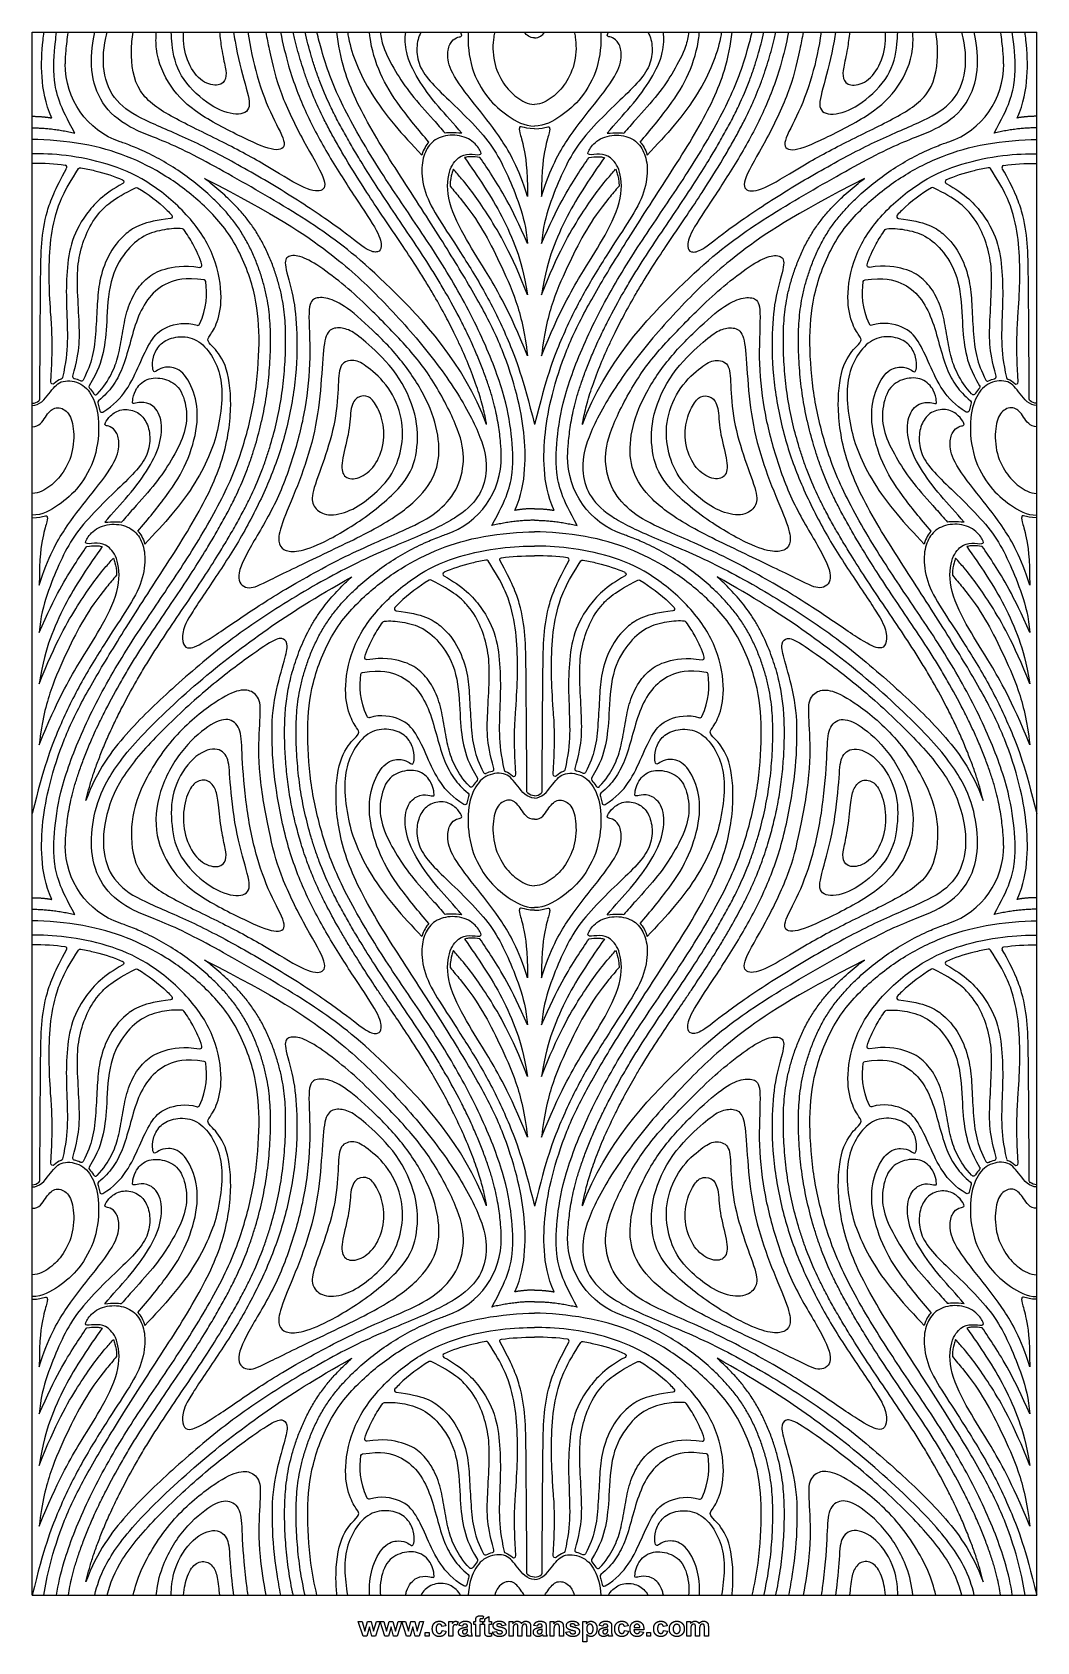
# Model space of a CAD drawing. Header units: millimetres. Extents: x -72 to 77, y -123 to 115.
import ezdxf

# ---------------------------------------------------------------- set-up
doc = ezdxf.new("R2010")
doc.units = ezdxf.units.MM
doc.header["$MEASUREMENT"] = 0
doc.layers.add('Layer 03', color=5, linetype='Continuous')

msp = doc.modelspace()

# ---------------------------------------------------------------- linework, layer by layer
at = {"layer": 'Layer 03'}
for p, q in [((-71.53, 115.49), (77.36, 115.49)), ((-71.53, -116.05), (-71.53, 115.49)), ((77.36, -116.05), (77.36, 115.49)), ((-4.18, 57.38), (-4.18, 57.38)), ((10.01, 57.38), (10.01, 57.38)), ((-71.53, -116.05), (77.36, -116.05)), ((-4.66, -119.19), (-4.72, -119.59)), ((-22.5, -122.15), (-23.2, -119.98)), ((-23.2, -119.98), (-22.63, -119.98)), ((-22.63, -119.98), (-22.22, -121.4)), ((-22.22, -121.4), (-21.84, -119.98)), ((-21.56, -120.76), (-21.93, -122.15)), ((-21.84, -119.98), (-21.28, -119.98)), ((-21.19, -122.15), (-21.56, -120.76)), ((-21.28, -119.98), (-20.93, -121.4)), ((-20.93, -121.4), (-20.52, -119.98)), ((-19.95, -119.98), (-20.65, -122.15)), ((-20.52, -119.98), (-19.95, -119.98)), ((-19.28, -122.15), (-19.97, -119.98)), ((-19.97, -119.98), (-19.41, -119.98)), ((-19.41, -119.98), (-19, -121.4)), ((-19, -121.4), (-18.62, -119.98)), ((-18.33, -120.76), (-18.71, -122.15)), ((-18.62, -119.98), (-18.06, -119.98)), ((-17.97, -122.15), (-18.33, -120.76)), ((-18.06, -119.98), (-17.7, -121.4)), ((-17.7, -121.4), (-17.29, -119.98)), ((-16.73, -119.98), (-17.42, -122.15)), ((-17.29, -119.98), (-16.73, -119.98)), ((-16.06, -122.15), (-16.75, -119.98)), ((-16.75, -119.98), (-16.19, -119.98)), ((-16.19, -119.98), (-15.78, -121.4)), ((-15.78, -121.4), (-15.39, -119.98)), ((-15.11, -120.76), (-15.49, -122.15)), ((-15.39, -119.98), (-14.84, -119.98)), ((-14.75, -122.15), (-15.11, -120.76)), ((-14.84, -119.98), (-14.48, -121.4)), ((-14.48, -121.4), (-14.07, -119.98)), ((-13.51, -119.98), (-14.2, -122.15)), ((-14.07, -119.98), (-13.51, -119.98)), ((-13.27, -122.15), (-13.27, -121.58)), ((-13.27, -121.58), (-12.7, -121.58)), ((-12.7, -121.58), (-12.7, -122.15)), ((-10.23, -120.61), (-10.81, -120.7)), ((-10.77, -121.33), (-10.2, -121.41)), ((-9.79, -122.15), (-9.79, -119.98)), ((-9.79, -119.98), (-9.25, -119.98)), ((-9.25, -119.98), (-9.25, -120.29)), ((-9.21, -121.48), (-9.21, -122.15)), ((-8.42, -120.04), (-8.59, -120.54)), ((-7.75, -120.65), (-8.27, -120.58)), ((-7.03, -120.74), (-7.03, -120.68)), ((-7.03, -121.23), (-7.03, -121.11)), ((-6.45, -120.76), (-6.45, -121.44)), ((-6.08, -119.98), (-5.79, -119.98)), ((-6.08, -120.43), (-6.08, -119.98)), ((-5.79, -120.43), (-6.08, -120.43)), ((-5.79, -119.98), (-5.79, -119.82)), ((-5.79, -122.15), (-5.79, -120.43)), ((-5.21, -119.83), (-5.21, -119.98)), ((-5.21, -119.98), (-4.81, -119.98)), ((-4.81, -120.43), (-5.21, -120.43)), ((-5.21, -120.43), (-5.21, -122.15)), ((-4.81, -119.98), (-4.81, -120.43)), ((-4.71, -120.43), (-4.71, -119.98)), ((-4.71, -119.98), (-4.44, -119.98)), ((-4.44, -120.43), (-4.71, -120.43)), ((-4.44, -119.58), (-3.86, -119.24)), ((-4.44, -119.98), (-4.44, -119.58)), ((-4.44, -121.38), (-4.44, -120.43)), ((-3.86, -119.24), (-3.86, -119.98)), ((-3.86, -119.98), (-3.47, -119.98)), ((-3.47, -120.43), (-3.86, -120.43)), ((-3.86, -120.43), (-3.86, -121.32)), ((-3.47, -119.98), (-3.47, -120.43)), ((-3.29, -121.54), (-2.71, -121.46)), ((-1.34, -120.52), (-1.88, -120.61)), ((-0.82, -119.98), (-0.31, -119.98)), ((-0.82, -122.15), (-0.82, -119.98)), ((-0.31, -119.98), (-0.31, -120.28)), ((-0.25, -121.1), (-0.25, -122.15)), ((0.47, -122.15), (0.47, -120.96)), ((1.05, -121.11), (1.05, -122.15)), ((1.77, -122.15), (1.77, -120.91)), ((2.34, -120.76), (2.34, -122.15)), ((3.34, -120.65), (2.82, -120.58)), ((4.06, -120.74), (4.06, -120.68)), ((4.06, -121.23), (4.06, -121.11)), ((4.64, -120.76), (4.64, -121.44)), ((5.23, -122.15), (5.23, -119.98)), ((5.23, -119.98), (5.77, -119.98)), ((5.77, -119.98), (5.77, -120.3)), ((5.8, -121.17), (5.8, -122.15)), ((6.62, -122.15), (6.62, -121.04)), ((7.19, -120.8), (7.19, -122.15)), ((7.56, -121.54), (8.14, -121.46)), ((9.51, -120.52), (8.97, -120.61)), ((10.08, -119.98), (10.62, -119.98)), ((10.08, -122.98), (10.08, -119.98)), ((10.62, -119.98), (10.62, -120.3)), ((13.05, -120.65), (12.53, -120.58)), ((13.77, -120.74), (13.77, -120.68)), ((13.77, -121.23), (13.77, -121.11)), ((14.34, -120.76), (14.34, -121.44)), ((16.8, -120.61), (16.23, -120.7)), ((16.27, -121.33), (16.84, -121.41)), ((19.12, -121.22), (17.66, -121.22)), ((17.67, -120.87), (18.55, -120.87)), ((18.51, -121.46), (19.08, -121.54)), ((19.55, -122.15), (19.55, -121.58)), ((19.55, -121.58), (20.12, -121.58)), ((20.12, -121.58), (20.12, -122.15)), ((22.58, -120.61), (22.01, -120.7)), ((22.05, -121.33), (22.62, -121.41)), ((25.51, -119.98), (26.03, -119.98)), ((25.51, -122.15), (25.51, -119.98)), ((26.03, -119.98), (26.03, -120.28)), ((26.08, -121.1), (26.08, -122.15)), ((26.8, -122.15), (26.8, -120.96)), ((27.38, -121.11), (27.38, -122.15)), ((28.1, -122.15), (28.1, -120.91)), ((28.68, -120.76), (28.68, -122.15)), ((-21.93, -122.15), (-22.5, -122.15)), ((-20.65, -122.15), (-21.19, -122.15)), ((-18.71, -122.15), (-19.28, -122.15)), ((-17.42, -122.15), (-17.97, -122.15)), ((-15.49, -122.15), (-16.06, -122.15)), ((-14.2, -122.15), (-14.75, -122.15)), ((-12.7, -122.15), (-13.27, -122.15)), ((-9.21, -122.15), (-9.79, -122.15)), ((-6.31, -122.15), (-6.88, -122.15)), ((-5.21, -122.15), (-5.79, -122.15)), ((-3.48, -121.69), (-3.44, -122.12)), ((-0.25, -122.15), (-0.82, -122.15)), ((1.05, -122.15), (0.47, -122.15)), ((2.34, -122.15), (1.77, -122.15)), ((4.79, -122.15), (4.21, -122.15)), ((5.8, -122.15), (5.23, -122.15)), ((7.19, -122.15), (6.62, -122.15)), ((10.66, -122.98), (10.08, -122.98)), ((10.66, -121.89), (10.66, -122.98)), ((14.49, -122.15), (13.92, -122.15)), ((20.12, -122.15), (19.55, -122.15)), ((26.08, -122.15), (25.51, -122.15)), ((27.38, -122.15), (26.8, -122.15)), ((28.68, -122.15), (28.1, -122.15))]:
    msp.add_line(p, q, dxfattribs=at)
at = {"layer": 'Layer 03', "extrusion": (0, 0, -1)}
for centre, radius, start, end in [((54.6, 110.62), 12.02, 288.8266, 0.7613), ((64.4, 95.12), 0.3, 33.443, 100.3885), ((-72.52, 95.47), 0.3, 330.7092, 83.0551), ((58.25, 93.33), 0.3, 114.2293, 241.9851), ((56.07, 92.18), 0.3, 63.7783, 120.9139), ((51.06, 88.19), 0.3, 136.7505, 263.6124), ((-55.13, 86.06), 0.3, 35.9129, 84.7536), ((-51.94, 78.49), 0.3, 7.9058, 81.8063), ((-52.49, 80.95), 0.3, 261.0708, 17.5511), ((-52.82, 72.35), 0.3, 252.5752, 335.8527), ((65.22, 64.45), 0.3, 283.2948, 15.9461), ((68.47, 63.66), 0.3, 226.7103, 3.9049), ((67.32, 64.38), 0.3, 192.4279, 250.2768), ((64.24, 64.09), 0.3, 207.4336, 297.5475), ((-68.64, 62.97), 0.3, 148.2486, 222.6743), ((-67.35, 60.65), 0.3, 128.7178, 197.7606), ((-67.97, 62.07), 0.3, 210.5563, 315.788), ((-76.54, 61.11), 0.3, 305.7473, 359.6027), ((-67.04, 59.47), 0.3, 191.247, 301.2154), ((-19.85, 52.49), 12.02, 288.8266, 0.7613), ((1.93, 37.33), 0.3, 330.7092, 83.0551), ((-10.05, 36.98), 0.3, 33.443, 100.3885), ((-16.2, 35.19), 0.3, 114.2293, 241.9851), ((-18.38, 34.05), 0.3, 63.7783, 120.9139), ((-23.38, 30.05), 0.3, 136.7505, 263.6124), ((19.31, 27.93), 0.3, 35.9129, 84.7536), ((21.95, 22.81), 0.3, 261.0708, 17.5511), ((22.51, 20.35), 0.3, 7.9058, 81.8063), ((21.63, 14.22), 0.3, 252.5752, 335.8527), ((5.81, 4.83), 0.3, 148.2486, 222.6743), ((-5.97, 5.53), 0.3, 226.7103, 3.9049), ((-7.12, 6.25), 0.3, 192.4279, 250.2768), ((-9.22, 6.32), 0.3, 283.2948, 15.9461), ((-10.2, 5.95), 0.3, 207.4336, 297.5475), ((7.09, 2.51), 0.3, 128.7178, 197.7606), ((6.48, 3.93), 0.3, 210.5563, 315.788), ((-2.1, 2.97), 0.3, 305.7473, 359.6027), ((7.4, 1.33), 0.3, 191.247, 301.2154), ((54.6, -5.15), 12.02, 288.8266, 0.7613), ((64.4, -20.66), 0.3, 33.443, 100.3885), ((-72.52, -20.31), 0.3, 330.7092, 83.0551), ((58.25, -22.44), 0.3, 114.2293, 241.9851), ((56.07, -23.59), 0.3, 63.7783, 120.9139), ((51.06, -27.58), 0.3, 136.7505, 263.6124), ((-55.13, -29.71), 0.3, 35.9129, 84.7536), ((-52.49, -34.82), 0.3, 261.0708, 17.5511), ((-51.94, -37.29), 0.3, 7.9058, 81.8063), ((-52.82, -43.42), 0.3, 252.5752, 335.8527), ((68.47, -52.11), 0.3, 226.7103, 3.9049), ((67.32, -51.39), 0.3, 192.4279, 250.2768), ((65.22, -51.32), 0.3, 283.2948, 15.9461), ((64.24, -51.68), 0.3, 207.4336, 297.5475), ((-67.97, -53.7), 0.3, 210.5563, 315.788), ((-68.64, -52.81), 0.3, 148.2486, 222.6743), ((-76.54, -54.67), 0.3, 305.7473, 359.6027), ((-67.04, -56.31), 0.3, 191.247, 301.2154), ((-67.35, -55.12), 0.3, 128.7178, 197.7606), ((-19.85, -63.28), 12.02, 288.8266, 0.7613), ((1.93, -78.44), 0.3, 330.7092, 83.0551), ((-10.05, -78.79), 0.3, 33.443, 100.3885), ((-16.2, -80.58), 0.3, 114.2293, 241.9851), ((-18.38, -81.73), 0.3, 63.7783, 120.9139), ((-23.38, -85.72), 0.3, 136.7505, 263.6124), ((19.31, -87.85), 0.3, 35.9129, 84.7536), ((21.95, -92.96), 0.3, 261.0708, 17.5511), ((22.51, -95.42), 0.3, 7.9058, 81.8063), ((21.63, -101.55), 0.3, 252.5752, 335.8527), ((-7.12, -109.53), 0.3, 192.4279, 250.2768), ((-9.22, -109.46), 0.3, 283.2948, 15.9461), ((6.48, -111.84), 0.3, 210.5563, 315.788), ((5.81, -110.94), 0.3, 148.2486, 222.6743), ((-5.97, -110.24), 0.3, 226.7103, 3.9049), ((-10.2, -109.82), 0.3, 207.4336, 297.5475), ((7.09, -113.26), 0.3, 128.7178, 197.7606), ((-2.1, -112.8), 0.3, 305.7473, 359.6027), ((7.4, -114.44), 0.3, 191.247, 301.2154)]:
    msp.add_arc(centre, radius, start, end, dxfattribs=at)
at = {"layer": 'Layer 03'}
for centre, radius, start, end in [((60.43, 110.62), 12.02, 288.8266, 0.7613), ((-66.68, 95.47), 0.3, 330.7092, 83.0551), ((70.23, 95.12), 0.3, 33.443, 100.3885), ((64.08, 93.33), 0.3, 114.2293, 241.9851), ((61.9, 92.18), 0.3, 63.7783, 120.9139), ((56.89, 88.19), 0.3, 136.7505, 263.6124), ((-49.3, 86.06), 0.3, 35.9129, 84.7536), ((-46.66, 80.95), 0.3, 261.0708, 17.5511), ((-46.1, 78.49), 0.3, 7.9058, 81.8063), ((-46.99, 72.35), 0.3, 252.5752, 335.8527), ((71.05, 64.45), 0.3, 283.2948, 15.9461), ((-62.81, 62.97), 0.3, 148.2486, 222.6743), ((70.08, 64.09), 0.3, 207.4336, 297.5475), ((73.15, 64.38), 0.3, 192.4279, 250.2768), ((74.3, 63.66), 0.3, 226.7103, 3.9049), ((-70.71, 61.11), 0.3, 305.7473, 359.6027), ((-62.14, 62.07), 0.3, 210.5563, 315.788), ((-61.52, 60.65), 0.3, 128.7178, 197.7606), ((-61.21, 59.47), 0.3, 191.247, 301.2154), ((-14.02, 52.49), 12.02, 288.8266, 0.7613), ((-4.22, 36.98), 0.3, 33.443, 100.3885), ((7.76, 37.33), 0.3, 330.7092, 83.0551), ((-12.54, 34.05), 0.3, 63.7783, 120.9139), ((-10.36, 35.19), 0.3, 114.2293, 241.9851), ((-17.55, 30.05), 0.3, 136.7505, 263.6124), ((25.14, 27.93), 0.3, 35.9129, 84.7536), ((27.79, 22.81), 0.3, 261.0708, 17.5511), ((28.34, 20.35), 0.3, 7.9058, 81.8063), ((27.46, 14.22), 0.3, 252.5752, 335.8527), ((-4.37, 5.95), 0.3, 207.4336, 297.5475), ((-3.39, 6.32), 0.3, 283.2948, 15.9461), ((-1.29, 6.25), 0.3, 192.4279, 250.2768), ((-0.14, 5.53), 0.3, 226.7103, 3.9049), ((11.64, 4.83), 0.3, 148.2486, 222.6743), ((3.73, 2.97), 0.3, 305.7473, 359.6027), ((12.31, 3.93), 0.3, 210.5563, 315.788), ((12.92, 2.51), 0.3, 128.7178, 197.7606), ((13.23, 1.33), 0.3, 191.247, 301.2154), ((60.43, -5.15), 12.02, 288.8266, 0.7613), ((-66.68, -20.31), 0.3, 330.7092, 83.0551), ((70.23, -20.66), 0.3, 33.443, 100.3885), ((61.9, -23.59), 0.3, 63.7783, 120.9139), ((64.08, -22.44), 0.3, 114.2293, 241.9851), ((56.89, -27.58), 0.3, 136.7505, 263.6124), ((-49.3, -29.71), 0.3, 35.9129, 84.7536), ((-46.66, -34.82), 0.3, 261.0708, 17.5511), ((-46.1, -37.29), 0.3, 7.9058, 81.8063), ((-46.99, -43.42), 0.3, 252.5752, 335.8527), ((70.08, -51.68), 0.3, 207.4336, 297.5475), ((71.05, -51.32), 0.3, 283.2948, 15.9461), ((73.15, -51.39), 0.3, 192.4279, 250.2768), ((74.3, -52.11), 0.3, 226.7103, 3.9049), ((-70.71, -54.67), 0.3, 305.7473, 359.6027), ((-62.81, -52.81), 0.3, 148.2486, 222.6743), ((-62.14, -53.7), 0.3, 210.5563, 315.788), ((-61.52, -55.12), 0.3, 128.7178, 197.7606), ((-61.21, -56.31), 0.3, 191.247, 301.2154), ((-14.02, -63.28), 12.02, 288.8266, 0.7613), ((-4.22, -78.79), 0.3, 33.443, 100.3885), ((7.76, -78.44), 0.3, 330.7092, 83.0551), ((-10.36, -80.58), 0.3, 114.2293, 241.9851), ((-12.54, -81.73), 0.3, 63.7783, 120.9139), ((-17.55, -85.72), 0.3, 136.7505, 263.6124), ((25.14, -87.85), 0.3, 35.9129, 84.7536), ((27.79, -92.96), 0.3, 261.0708, 17.5511), ((28.34, -95.42), 0.3, 7.9058, 81.8063), ((27.46, -101.55), 0.3, 252.5752, 335.8527), ((-3.39, -109.46), 0.3, 283.2948, 15.9461), ((-1.29, -109.53), 0.3, 192.4279, 250.2768), ((-4.37, -109.82), 0.3, 207.4336, 297.5475), ((-0.14, -110.24), 0.3, 226.7103, 3.9049), ((11.64, -110.94), 0.3, 148.2486, 222.6743), ((12.31, -111.84), 0.3, 210.5563, 315.788), ((3.73, -112.8), 0.3, 305.7473, 359.6027), ((12.92, -113.26), 0.3, 128.7178, 197.7606), ((13.23, -114.44), 0.3, 191.247, 301.2154)]:
    msp.add_arc(centre, radius, start, end, dxfattribs=at)
for points, knots in [([(-68.6, 102.77), (-69.62, 104.95), (-70.27, 109), (-70.11, 112.91), (-69.83, 115.09), (-69.78, 115.49)], [0, 0, 0, 0, 4.164684, 8.329367, 9.249422, 9.249422, 9.249422, 9.249422]), ([(-65.19, 100.53), (-67.5, 104.57), (-68.52, 108.41), (-68.29, 112.59), (-67.97, 115.01), (-67.9, 115.49)], [0, 0, 0, 0, 5.317053, 10.634107, 11.932419, 11.932419, 11.932419, 11.932419]), ([(-66.61, 110.78), (-66.6, 111.46), (-66.54, 112.56), (-66.37, 114.1), (-66.25, 115), (-66.17, 115.46), (-66.17, 115.49)], [6.654775, 6.654775, 6.654775, 6.654775, 7.99867, 8.861314, 9.747935, 9.804797, 9.804797, 9.804797, 9.804797]), ([(-4.18, 57.38), (-7.61, 66.53), (-20.03, 79.64), (-28.64, 86.45), (-39.84, 93.05), (-50.63, 99.05), (-56.7, 100.92), (-61.07, 104.22), (-62.99, 109.15), (-62.73, 113.11), (-62.32, 115.17), (-62.25, 115.49)], [0, 0, 0, 0, 7.193214, 14.386429, 21.579643, 28.772857, 35.966072, 43.159286, 50.3525, 57.545715, 58.894347, 58.894347, 58.894347, 58.894347]), ([(-34.73, 115.49), (-34.38, 113.79), (-33.97, 112.08), (-33.52, 110.49), (-32.77, 107.93), (-31.04, 103.48), (-27.64, 97.16), (-23.58, 90.87), (-20, 85.62), (-19.66, 83.56), (-20.14, 82.79), (-21.8, 83.01), (-24.89, 85.66), (-32.07, 90.63), (-40.18, 95.43), (-47.59, 99.39), (-54.44, 102.19), (-58.93, 104.6), (-61.17, 108.94), (-61.03, 112.93), (-60.5, 115.2), (-60.42, 115.49)], [112.828029, 112.828029, 112.828029, 112.828029, 115.470037, 115.470037, 115.470037, 119.746705, 124.023373, 128.300041, 132.576709, 136.853377, 141.130045, 145.406713, 149.683381, 153.960049, 158.236717, 162.513385, 166.790053, 171.066721, 175.343389, 179.620057, 180.230577, 180.230577, 180.230577, 180.230577]), ([(-36.91, 115.49), (-36.75, 114.62), (-36.05, 111.14), (-34.98, 106.7), (-31.28, 99.07), (-27.77, 93.4), (-28.35, 91.67), (-31.27, 92.21), (-36.94, 95.87), (-43.65, 99.45), (-50.84, 102.83), (-56.22, 106.3), (-57, 111.64), (-56.72, 114.57), (-56.54, 115.49)], [7.309388, 7.309388, 7.309388, 7.309388, 8.686159, 13.029239, 17.372319, 21.715399, 26.058478, 30.401558, 34.744638, 39.087718, 43.430797, 47.773877, 52.116957, 54.055608, 54.055608, 54.055608, 54.055608]), ([(-39.58, 115.49), (-39.23, 113.24), (-38.23, 108.49), (-35.94, 102.7), (-33.48, 98.6), (-35.29, 97.65), (-39.64, 99.5), (-47.26, 103.36), (-51.16, 107.16), (-53.19, 111.65), (-53.2, 114.66), (-53.13, 115.49)], [4.724154, 4.724154, 4.724154, 4.724154, 8.31815, 12.477226, 16.636301, 20.795376, 24.954451, 29.113527, 33.272602, 37.431677, 39.001221, 39.001221, 39.001221, 39.001221]), ([(-41.68, 115.49), (-41.61, 115.05), (-41.17, 112.21), (-39.85, 107.29), (-38.85, 103.75), (-41.53, 102.98), (-45.62, 104.7), (-49.93, 108.97), (-50.75, 112.65), (-50.91, 114.89), (-50.91, 115.49)], [3.019165, 3.019165, 3.019165, 3.019165, 3.689852, 7.379705, 11.069557, 14.75941, 18.449262, 22.139114, 25.828967, 27.154837, 27.154837, 27.154837, 27.154837]), ([(-43.77, 115.49), (-43.68, 114.69), (-43.42, 112.48), (-42.83, 110.14), (-42.7, 108.59), (-43.67, 107.38), (-46.37, 107.92), (-48.55, 110.75), (-49.17, 113.68), (-49.11, 115.24), (-49.1, 115.49)], [0.787005, 0.787005, 0.787005, 0.787005, 2.159695, 4.31939, 6.479085, 8.63878, 10.798475, 12.958169, 15.117864, 15.537368, 15.537368, 15.537368, 15.537368]), ([(-4.18, 57.38), (-4.2, 57.49), (-4.29, 58), (-4.47, 58.93), (-4.91, 60.72), (-5.69, 63.22), (-6.87, 66.31), (-8.03, 68.95), (-9.21, 71.4), (-10.48, 73.85), (-11.89, 76.36), (-13.22, 78.58), (-14.69, 80.92), (-16.85, 84.21), (-19.42, 87.96), (-22.29, 92.27), (-24.44, 95.7), (-26.17, 98.67), (-27.24, 100.58), (-28.35, 102.69), (-29.55, 105.2), (-30.54, 107.65), (-31.29, 109.81), (-31.96, 111.96), (-32.47, 113.85), (-32.78, 115.2), (-32.84, 115.49)], [194.176948, 194.176948, 194.176948, 194.176948, 194.404914, 195.209691, 196.074657, 198.069871, 200.436689, 202.683175, 203.837795, 205.872452, 208.190633, 209.572282, 211.041411, 213.707383, 217.433041, 220.123685, 224.052769, 225.518618, 226.975718, 228.434776, 230.273143, 232.532756, 233.710867, 234.847366, 237.027534, 237.614841, 237.614841, 237.614841, 237.614841]), ([(-2, 52.65), (-2.01, 53.32), (-2.08, 54.42), (-2.24, 55.96), (-2.42, 57.29), (-2.67, 58.67), (-3, 60.14), (-3.43, 61.73), (-3.99, 63.47), (-4.66, 65.33), (-5.45, 67.3), (-6.22, 69.08), (-7.07, 70.92), (-8.35, 73.5), (-9.88, 76.3), (-11.5, 79.04), (-13.13, 81.66), (-15.31, 84.97), (-17.96, 88.86), (-20.45, 92.59), (-22.39, 95.65), (-23.9, 98.16), (-25.12, 100.27), (-26.28, 102.4), (-27.63, 105.09), (-28.74, 107.71), (-29.63, 110.21), (-30.36, 112.57), (-30.82, 114.32), (-31.09, 115.49)], [6.654775, 6.654775, 6.654775, 6.654775, 7.99867, 8.861314, 9.747935, 10.672219, 11.664177, 12.753979, 13.967544, 15.297299, 16.715164, 18.205785, 19.176041, 20.752509, 23.959977, 25.549564, 27.096004, 30.130886, 33.470125, 36.484465, 39.088543, 40.708693, 42.341396, 43.943086, 45.559821, 48.337323, 49.625626, 50.86943, 53.25651, 53.25651, 53.25651, 53.25651]), ([(-3.42, 42.39), (-1.12, 46.44), (-0.09, 50.28), (-0.4, 55.86), (-1.44, 61.83), (-4.85, 70.72), (-10.01, 80.19), (-15.48, 88.26), (-20.74, 96.03), (-26.16, 105.41), (-28.24, 111.24), (-29.12, 114.58), (-29.33, 115.49)], [0, 0, 0, 0, 5.317053, 10.634107, 15.95116, 21.268213, 26.585267, 31.90232, 37.219373, 42.536427, 47.85348, 49.81982, 49.81982, 49.81982, 49.81982]), ([(-0.01, 44.64), (1, 46.81), (1.66, 50.86), (1.44, 56.15), (0.48, 61.55), (-1.72, 68.52), (-4.91, 74.92), (-9.21, 82.12), (-14.75, 90.83), (-21.62, 101.27), (-25.3, 109.02), (-26.19, 113.71), (-26.37, 115.49)], [0, 0, 0, 0, 4.164684, 8.329367, 12.494051, 16.658735, 20.823418, 24.988102, 29.152786, 33.317469, 37.482153, 40.338871, 40.338871, 40.338871, 40.338871]), ([(-24.81, 115.49), (-24.76, 115.22), (-24.43, 113.47), (-23.61, 110.84), (-21.4, 106.41), (-18.18, 101.98), (-15.25, 98.86), (-13.77, 97.28)], [63.280774, 63.280774, 63.280774, 63.280774, 63.859795, 67.052785, 70.245775, 73.438765, 76.21986, 76.21986, 76.21986, 76.21986]), ([(-12.74, 99.21), (-14.25, 100.95), (-17.41, 104.84), (-20.07, 109.13), (-21.32, 113.29), (-21.51, 115.24), (-21.53, 115.49)], [9.776138, 9.776138, 9.776138, 9.776138, 12.771959, 15.964949, 19.157939, 19.647639, 19.647639, 19.647639, 19.647639]), ([(-19.93, 115.49), (-19.87, 114.79), (-19.46, 112.93), (-17.72, 109.67), (-15.51, 106.31), (-12.71, 103.26), (-10.91, 101.22), (-10.33, 100.54)], [44.430913, 44.430913, 44.430913, 44.430913, 46.163713, 49.048945, 51.934177, 54.819409, 56.148312, 56.148312, 56.148312, 56.148312]), ([(-7.86, 100.51), (-9.03, 101.92), (-11.67, 104.75), (-14.54, 108.61), (-16.2, 112.21), (-16.32, 114.6), (-16.17, 115.49)], [6.188163, 6.188163, 6.188163, 6.188163, 8.655696, 11.540928, 14.42616, 16.787584, 16.787584, 16.787584, 16.787584]), ([(-13.9, 115.49), (-13.91, 115.47), (-14.26, 114.82), (-14.68, 113.24), (-14.31, 110.52), (-12.46, 107.96), (-9.44, 105.14), (-5.72, 101.52), (-2.9, 98.04), (-1.05, 94.32), (0.74, 89.99), (1.71, 86.45), (1.88, 84.18)], [27.9434, 27.9434, 27.9434, 27.9434, 28.005557, 30.339354, 32.67315, 35.006947, 37.340743, 39.67454, 42.008336, 44.342132, 46.675929, 49.009725, 49.009725, 49.009725, 49.009725]), ([(1.88, 91.17), (0.53, 95.46), (-2, 99.85), (-5.36, 104.09), (-9.53, 109.31), (-10.11, 112.17), (-9.63, 114.01), (-8.61, 114.77), (-7.87, 114.81), (-7.83, 115.09), (-8.01, 115.43), (-8.04, 115.49)], [0, 0, 0, 0, 2.333796, 4.667593, 7.001389, 9.335186, 11.668982, 14.002779, 16.336575, 18.670372, 19.171884, 19.171884, 19.171884, 19.171884]), ([(-6.9, 115.49), (-6.91, 115.45), (-7, 113.85), (-6.67, 110.04), (-4.04, 105.5), (-1.11, 103.04), (1.43, 101.57), (2.92, 101.57)], [12.814939, 12.814939, 12.814939, 12.814939, 12.888737, 15.466485, 18.044232, 20.62198, 23.199727, 23.199727, 23.199727, 23.199727]), ([(-2.97, 115.49), (-3.03, 115.27), (-3.29, 114.08), (-3.29, 111.05), (-1.74, 107.72), (0.19, 105.79), (1.9, 104.8), (2.92, 104.8)], [7.088671, 7.088671, 7.088671, 7.088671, 7.559306, 9.449132, 11.338959, 13.228785, 15.118612, 15.118612, 15.118612, 15.118612]), ([(8.8, 115.49), (8.86, 115.27), (9.12, 114.08), (9.12, 111.05), (7.57, 107.72), (5.64, 105.79), (3.93, 104.8), (2.92, 104.8)], [7.088671, 7.088671, 7.088671, 7.088671, 7.559306, 9.449132, 11.338959, 13.228785, 15.118612, 15.118612, 15.118612, 15.118612]), ([(12.74, 115.49), (12.74, 115.45), (12.83, 113.85), (12.5, 110.04), (9.88, 105.5), (6.94, 103.04), (4.4, 101.57), (2.92, 101.57)], [12.814939, 12.814939, 12.814939, 12.814939, 12.888737, 15.466485, 18.044232, 20.62198, 23.199727, 23.199727, 23.199727, 23.199727]), ([(19.73, 115.49), (19.74, 115.47), (20.1, 114.82), (20.51, 113.24), (20.14, 110.52), (18.3, 107.96), (15.27, 105.14), (11.55, 101.52), (8.73, 98.04), (6.88, 94.32), (5.09, 89.99), (4.12, 86.45), (3.96, 84.18)], [27.9434, 27.9434, 27.9434, 27.9434, 28.005557, 30.339354, 32.67315, 35.006947, 37.340743, 39.67454, 42.008336, 44.342132, 46.675929, 49.009725, 49.009725, 49.009725, 49.009725]), ([(3.96, 91.17), (5.3, 95.46), (7.83, 99.85), (11.19, 104.09), (15.36, 109.31), (15.94, 112.17), (15.46, 114.01), (14.44, 114.77), (13.7, 114.81), (13.66, 115.09), (13.84, 115.43), (13.87, 115.49)], [0, 0, 0, 0, 2.333796, 4.667593, 7.001389, 9.335186, 11.668982, 14.002779, 16.336575, 18.670372, 19.171884, 19.171884, 19.171884, 19.171884]), ([(5.84, 44.64), (4.83, 46.81), (4.18, 50.86), (4.4, 56.15), (5.36, 61.55), (7.55, 68.52), (10.74, 74.92), (15.04, 82.12), (20.58, 90.83), (27.45, 101.27), (31.13, 109.02), (32.02, 113.71), (32.2, 115.49)], [0, 0, 0, 0, 4.164684, 8.329367, 12.494051, 16.658735, 20.823418, 24.988102, 29.152786, 33.317469, 37.482153, 40.338871, 40.338871, 40.338871, 40.338871]), ([(9.26, 42.39), (6.95, 46.44), (5.92, 50.28), (6.23, 55.86), (7.27, 61.83), (10.69, 70.72), (15.84, 80.19), (21.31, 88.26), (26.57, 96.03), (31.99, 105.41), (34.07, 111.24), (34.95, 114.58), (35.17, 115.49)], [0, 0, 0, 0, 5.317053, 10.634107, 15.95116, 21.268213, 26.585267, 31.90232, 37.219373, 42.536427, 47.85348, 49.81982, 49.81982, 49.81982, 49.81982]), ([(7.83, 52.65), (7.84, 53.32), (7.91, 54.42), (8.08, 55.96), (8.26, 57.29), (8.5, 58.67), (8.83, 60.14), (9.26, 61.73), (9.82, 63.47), (10.49, 65.33), (11.28, 67.3), (12.05, 69.08), (12.91, 70.92), (14.19, 73.5), (15.71, 76.3), (17.33, 79.04), (18.96, 81.66), (21.14, 84.97), (23.79, 88.86), (26.28, 92.59), (28.22, 95.65), (29.74, 98.16), (30.95, 100.27), (32.11, 102.4), (33.46, 105.09), (34.57, 107.71), (35.46, 110.21), (36.19, 112.57), (36.65, 114.32), (36.92, 115.49)], [6.654775, 6.654775, 6.654775, 6.654775, 7.99867, 8.861314, 9.747935, 10.672219, 11.664177, 12.753979, 13.967544, 15.297299, 16.715164, 18.205785, 19.176041, 20.752509, 23.959977, 25.549564, 27.096004, 30.130886, 33.470125, 36.484465, 39.088543, 40.708693, 42.341396, 43.943086, 45.559821, 48.337323, 49.625626, 50.86943, 53.25651, 53.25651, 53.25651, 53.25651]), ([(10.01, 57.38), (13.45, 66.53), (25.86, 79.64), (34.47, 86.45), (45.67, 93.05), (56.46, 99.05), (62.53, 100.92), (66.9, 104.22), (68.82, 109.15), (68.56, 113.11), (68.16, 115.17), (68.08, 115.49)], [0, 0, 0, 0, 7.193214, 14.386429, 21.579643, 28.772857, 35.966072, 43.159286, 50.3525, 57.545715, 58.894347, 58.894347, 58.894347, 58.894347]), ([(10.01, 57.38), (10.03, 57.49), (10.12, 58), (10.31, 58.93), (10.74, 60.72), (11.52, 63.22), (12.7, 66.31), (13.86, 68.95), (15.05, 71.4), (16.32, 73.85), (17.72, 76.36), (19.05, 78.58), (20.52, 80.92), (22.68, 84.21), (25.25, 87.96), (28.12, 92.27), (30.27, 95.7), (32, 98.67), (33.07, 100.58), (34.18, 102.69), (35.38, 105.2), (36.37, 107.65), (37.12, 109.81), (37.79, 111.96), (38.3, 113.85), (38.61, 115.2), (38.67, 115.49)], [194.176948, 194.176948, 194.176948, 194.176948, 194.404914, 195.209691, 196.074657, 198.069871, 200.436689, 202.683175, 203.837795, 205.872452, 208.190633, 209.572282, 211.041411, 213.707383, 217.433041, 220.123685, 224.052769, 225.518618, 226.975718, 228.434776, 230.273143, 232.532756, 233.710867, 234.847366, 237.027534, 237.614841, 237.614841, 237.614841, 237.614841]), ([(13.69, 100.51), (14.86, 101.92), (17.5, 104.75), (20.37, 108.61), (22.03, 112.21), (22.16, 114.6), (22.01, 115.49)], [6.188163, 6.188163, 6.188163, 6.188163, 8.655696, 11.540928, 14.42616, 16.787584, 16.787584, 16.787584, 16.787584]), ([(25.76, 115.49), (25.7, 114.79), (25.29, 112.93), (23.55, 109.67), (21.35, 106.31), (18.54, 103.26), (16.74, 101.22), (16.16, 100.54)], [44.430913, 44.430913, 44.430913, 44.430913, 46.163713, 49.048945, 51.934177, 54.819409, 56.148312, 56.148312, 56.148312, 56.148312]), ([(18.57, 99.21), (20.08, 100.95), (23.25, 104.84), (25.91, 109.13), (27.15, 113.29), (27.34, 115.24), (27.36, 115.49)], [9.776138, 9.776138, 9.776138, 9.776138, 12.771959, 15.964949, 19.157939, 19.647639, 19.647639, 19.647639, 19.647639]), ([(30.64, 115.49), (30.59, 115.22), (30.26, 113.47), (29.44, 110.84), (27.23, 106.41), (24.02, 101.98), (21.08, 98.86), (19.6, 97.28)], [63.280774, 63.280774, 63.280774, 63.280774, 63.859795, 67.052785, 70.245775, 73.438765, 76.21986, 76.21986, 76.21986, 76.21986]), ([(40.56, 115.49), (40.22, 113.79), (39.81, 112.08), (39.35, 110.49), (38.61, 107.93), (36.87, 103.48), (33.47, 97.16), (29.41, 90.87), (25.83, 85.62), (25.5, 83.56), (25.97, 82.79), (27.63, 83.01), (30.72, 85.66), (37.91, 90.63), (46.01, 95.43), (53.42, 99.39), (60.27, 102.19), (64.77, 104.6), (67, 108.94), (66.86, 112.93), (66.33, 115.2), (66.25, 115.49)], [112.828029, 112.828029, 112.828029, 112.828029, 115.470037, 115.470037, 115.470037, 119.746705, 124.023373, 128.300041, 132.576709, 136.853377, 141.130045, 145.406713, 149.683381, 153.960049, 158.236717, 162.513385, 166.790053, 171.066721, 175.343389, 179.620057, 180.230577, 180.230577, 180.230577, 180.230577]), ([(42.75, 115.49), (42.58, 114.62), (41.88, 111.14), (40.81, 106.7), (37.11, 99.07), (33.61, 93.4), (34.18, 91.67), (37.1, 92.21), (42.77, 95.87), (49.48, 99.45), (56.68, 102.83), (62.06, 106.3), (62.83, 111.64), (62.55, 114.57), (62.37, 115.49)], [7.309388, 7.309388, 7.309388, 7.309388, 8.686159, 13.029239, 17.372319, 21.715399, 26.058478, 30.401558, 34.744638, 39.087718, 43.430797, 47.773877, 52.116957, 54.055608, 54.055608, 54.055608, 54.055608]), ([(45.41, 115.49), (45.07, 113.24), (44.06, 108.49), (41.77, 102.7), (39.31, 98.6), (41.12, 97.65), (45.48, 99.5), (53.09, 103.36), (57, 107.16), (59.02, 111.65), (59.04, 114.66), (58.97, 115.49)], [4.724154, 4.724154, 4.724154, 4.724154, 8.31815, 12.477226, 16.636301, 20.795376, 24.954451, 29.113527, 33.272602, 37.431677, 39.001221, 39.001221, 39.001221, 39.001221]), ([(47.51, 115.49), (47.45, 115.05), (47.01, 112.21), (45.69, 107.29), (44.69, 103.75), (47.37, 102.98), (51.45, 104.7), (55.77, 108.97), (56.59, 112.65), (56.74, 114.89), (56.74, 115.49)], [3.019165, 3.019165, 3.019165, 3.019165, 3.689852, 7.379705, 11.069557, 14.75941, 18.449262, 22.139114, 25.828967, 27.154837, 27.154837, 27.154837, 27.154837]), ([(49.61, 115.49), (49.52, 114.69), (49.25, 112.48), (48.66, 110.14), (48.53, 108.59), (49.5, 107.38), (52.2, 107.92), (54.39, 110.75), (55, 113.68), (54.95, 115.24), (54.93, 115.49)], [0.787005, 0.787005, 0.787005, 0.787005, 2.159695, 4.31939, 6.479085, 8.63878, 10.798475, 12.958169, 15.117864, 15.537368, 15.537368, 15.537368, 15.537368]), ([(71.02, 100.53), (73.33, 104.57), (74.35, 108.41), (74.12, 112.59), (73.8, 115.01), (73.73, 115.49)], [0, 0, 0, 0, 5.317053, 10.634107, 11.932419, 11.932419, 11.932419, 11.932419]), ([(72.44, 110.78), (72.43, 111.46), (72.37, 112.56), (72.2, 114.1), (72.08, 115), (72.01, 115.46), (72, 115.49)], [6.654775, 6.654775, 6.654775, 6.654775, 7.99867, 8.861314, 9.747935, 9.804797, 9.804797, 9.804797, 9.804797]), ([(74.43, 102.77), (75.45, 104.95), (76.1, 109), (75.94, 112.91), (75.66, 115.09), (75.61, 115.49)], [0, 0, 0, 0, 4.164684, 8.329367, 9.249422, 9.249422, 9.249422, 9.249422]), ([(-37.52, 57.86), (-37.52, 57.88), (-37.24, 59.1), (-36.77, 61.58), (-36.35, 65.3), (-36.2, 68.32), (-36.2, 70.37), (-36.23, 71.74), (-36.32, 73.17), (-36.51, 74.88), (-36.82, 76.61), (-37.26, 78.38), (-37.83, 80.18), (-38.52, 81.99), (-39.34, 83.78), (-40.28, 85.48), (-41.34, 87.07), (-42.48, 88.52), (-43.69, 89.84), (-45.26, 91.38), (-47.3, 93.16), (-49.9, 95.06), (-52.68, 96.74), (-55.3, 98.03), (-57.25, 98.82), (-58.22, 99.16), (-58.47, 99.25)], [53.25651, 53.25651, 53.25651, 53.25651, 53.310162, 55.762554, 58.281688, 60.779916, 61.799877, 62.38097, 63.519028, 64.653799, 65.816353, 67.028285, 68.290934, 69.587952, 70.902081, 72.207251, 73.475974, 74.702529, 75.892483, 77.049616, 79.098947, 81.293653, 83.461603, 85.598052, 87.120266, 87.654178, 87.654178, 87.654178, 87.654178]), ([(43.36, 57.86), (43.35, 57.88), (43.07, 59.1), (42.6, 61.58), (42.18, 65.3), (42.04, 68.32), (42.03, 70.37), (42.07, 71.74), (42.15, 73.17), (42.35, 74.88), (42.66, 76.61), (43.1, 78.38), (43.66, 80.18), (44.36, 81.99), (45.17, 83.78), (46.11, 85.48), (47.17, 87.07), (48.32, 88.52), (49.52, 89.84), (51.09, 91.38), (53.14, 93.16), (55.73, 95.06), (58.51, 96.74), (61.13, 98.03), (63.08, 98.82), (64.05, 99.16), (64.31, 99.25)], [53.25651, 53.25651, 53.25651, 53.25651, 53.310162, 55.762554, 58.281688, 60.779916, 61.799877, 62.38097, 63.519028, 64.653799, 65.816353, 67.028285, 68.290934, 69.587952, 70.902081, 72.207251, 73.475974, 74.702529, 75.892483, 77.049616, 79.098947, 81.293653, 83.461603, 85.598052, 87.120266, 87.654178, 87.654178, 87.654178, 87.654178]), ([(-64.34, 95.41), (-63.6, 95.28), (-61.12, 94.74), (-59.33, 94.14), (-58.12, 93.6)], [3.339173, 3.339173, 3.339173, 3.339173, 4.566098, 7.71629, 7.71629, 7.71629, 7.71629]), ([(-5.17, 96.95), (-6.27, 97.08), (-6.91, 97.05), (-7.37, 96.93), (-7.46, 96.91)], [0, 0, 0, 0, 1.071797, 1.350639, 1.350639, 1.350639, 1.350639]), ([(-7.46, 96.91), (-6.46, 95.52), (-4.23, 92.2), (-1.87, 88.33), (0.38, 83.24), (1.36, 79.82), (1.88, 76.56)], [58.314464, 58.314464, 58.314464, 58.314464, 60.589873, 63.475105, 66.360337, 69.245569, 69.245569, 69.245569, 69.245569]), ([(1.88, 84.18), (-0.59, 89.84), (-2.69, 93.23), (-4.58, 96.09), (-5.17, 96.95)], [0, 0, 0, 0, 2.885232, 4.220726, 4.220726, 4.220726, 4.220726]), ([(3.96, 84.18), (6.42, 89.84), (8.53, 93.23), (10.41, 96.09), (11, 96.95)], [0, 0, 0, 0, 2.885232, 4.220726, 4.220726, 4.220726, 4.220726]), ([(13.29, 96.91), (12.29, 95.52), (10.06, 92.2), (7.71, 88.33), (5.45, 83.24), (4.47, 79.82), (3.96, 76.56)], [58.314464, 58.314464, 58.314464, 58.314464, 60.589873, 63.475105, 66.360337, 69.245569, 69.245569, 69.245569, 69.245569]), ([(11, 96.95), (12.1, 97.08), (12.74, 97.05), (13.2, 96.93), (13.29, 96.91)], [0, 0, 0, 0, 1.071797, 1.350639, 1.350639, 1.350639, 1.350639]), ([(70.17, 95.41), (69.43, 95.28), (66.95, 94.74), (65.16, 94.14), (63.96, 93.6)], [3.339173, 3.339173, 3.339173, 3.339173, 4.566098, 7.71629, 7.71629, 7.71629, 7.71629]), ([(-70.41, 61.1), (-70.35, 69.38), (-70.28, 79.51), (-70.21, 84.29), (-69.52, 88.79), (-68.16, 92.21), (-66.42, 95.32)], [-23.649692, -23.649692, -23.649692, -23.649692, -17.763421, -11.842281, -5.92114, -0.23268, -0.23268, -0.23268, -0.23268]), ([(-68.77, 63.69), (-68.42, 68.85), (-68.8, 73.93), (-69.05, 78.25), (-68.99, 83.62), (-68.22, 88.34), (-66.89, 91.89), (-64.65, 95.28)], [-21.937017, -21.937017, -21.937017, -21.937017, -17.737356, -13.303016, -8.868677, -4.434338, -0.070216, -0.070216, -0.070216, -0.070216]), ([(-58.11, 93.06), (-60.9, 91.58), (-64, 88.28), (-65.95, 84.16), (-66.49, 79.46), (-66.48, 74.71), (-66.18, 69.54), (-66.54, 66.52), (-67.03, 64.32)], [0.215161, 0.215161, 0.215161, 0.215161, 3.653109, 7.306219, 10.959329, 14.612439, 18.265549, 21.829038, 21.829038, 21.829038, 21.829038]), ([(-63.56, 1.67), (-63.5, 1.93), (-63.31, 2.73), (-62.94, 4.1), (-62.39, 5.83), (-61.71, 7.7), (-60.93, 9.67), (-60.15, 11.45), (-59.3, 13.28), (-58.02, 15.86), (-56.49, 18.67), (-54.88, 21.4), (-53.25, 24.03), (-51.06, 27.34), (-48.41, 31.22), (-45.93, 34.95), (-43.98, 38.02), (-42.47, 40.53), (-41.26, 42.63), (-40.1, 44.77), (-38.75, 47.45), (-37.63, 50.07), (-36.75, 52.58), (-36.01, 54.96), (-35.22, 57.93), (-34.53, 61.58), (-34.11, 65.3), (-33.96, 68.32), (-33.96, 70.37), (-33.99, 71.74), (-34.08, 73.17), (-34.27, 74.88), (-34.59, 76.61), (-35.02, 78.38), (-35.59, 80.18), (-36.28, 81.99), (-37.1, 83.78), (-38.04, 85.48), (-39.1, 87.07), (-40.24, 88.52), (-41.45, 89.84), (-43.02, 91.38), (-44.53, 92.7), (-45.66, 93.57), (-45.97, 93.81)], [11.128281, 11.128281, 11.128281, 11.128281, 11.664177, 12.753979, 13.967544, 15.297299, 16.715164, 18.205785, 19.176041, 20.752509, 23.959977, 25.549564, 27.096005, 30.130886, 33.470125, 36.484465, 39.088543, 40.708693, 42.341396, 43.943086, 45.559821, 48.337323, 49.625626, 50.86943, 53.310162, 55.762554, 58.281688, 60.779916, 61.799877, 62.38097, 63.519028, 64.653799, 65.816353, 67.028285, 68.290934, 69.587952, 70.902081, 72.207251, 73.475974, 74.702529, 75.892484, 77.049616, 79.098947, 79.890081, 79.890081, 79.890081, 79.890081]), ([(-9.11, 95.19), (-9.2, 94.99), (-9.41, 94.4), (-9.57, 93.6), (-9.6, 92.68)], [3.76935, 3.76935, 3.76935, 3.76935, 4.287188, 5.17291, 5.17291, 5.17291, 5.17291]), ([(1.88, 76.56), (-0.55, 82.78), (-4.1, 88.8), (-6.84, 92.61), (-8.69, 94.72), (-9.11, 95.19)], [0, 0, 0, 0, 3.19299, 6.38598, 7.304874, 7.304874, 7.304874, 7.304874]), ([(3.96, 76.56), (6.38, 82.78), (9.93, 88.8), (12.67, 92.61), (14.52, 94.72), (14.94, 95.19)], [0, 0, 0, 0, 3.19299, 6.38598, 7.304874, 7.304874, 7.304874, 7.304874]), ([(14.94, 95.19), (15.03, 94.99), (15.25, 94.4), (15.4, 93.6), (15.44, 92.68)], [3.76935, 3.76935, 3.76935, 3.76935, 4.287188, 5.17291, 5.17291, 5.17291, 5.17291]), ([(69.39, 1.67), (69.33, 1.93), (69.15, 2.73), (68.77, 4.1), (68.22, 5.83), (67.54, 7.7), (66.76, 9.67), (65.98, 11.45), (65.13, 13.28), (63.85, 15.86), (62.32, 18.67), (60.71, 21.4), (59.08, 24.03), (56.9, 27.34), (54.25, 31.22), (51.76, 34.95), (49.82, 38.02), (48.3, 40.53), (47.09, 42.63), (45.93, 44.77), (44.58, 47.45), (43.46, 50.07), (42.58, 52.58), (41.84, 54.96), (41.06, 57.93), (40.36, 61.58), (39.94, 65.3), (39.8, 68.32), (39.79, 70.37), (39.83, 71.74), (39.91, 73.17), (40.11, 74.88), (40.42, 76.61), (40.86, 78.38), (41.42, 80.18), (42.12, 81.99), (42.93, 83.78), (43.87, 85.48), (44.93, 87.07), (46.08, 88.52), (47.28, 89.84), (48.85, 91.38), (50.36, 92.7), (51.49, 93.57), (51.81, 93.81)], [11.128281, 11.128281, 11.128281, 11.128281, 11.664177, 12.753979, 13.967544, 15.297299, 16.715164, 18.205785, 19.176041, 20.752509, 23.959977, 25.549564, 27.096005, 30.130886, 33.470125, 36.484465, 39.088543, 40.708693, 42.341396, 43.943086, 45.559821, 48.337323, 49.625626, 50.86943, 53.310162, 55.762554, 58.281688, 60.779916, 61.799877, 62.38097, 63.519028, 64.653799, 65.816353, 67.028285, 68.290934, 69.587952, 70.902081, 72.207251, 73.475974, 74.702529, 75.892484, 77.049616, 79.098947, 79.890081, 79.890081, 79.890081, 79.890081]), ([(63.94, 93.06), (66.73, 91.58), (69.83, 88.28), (71.78, 84.16), (72.33, 79.46), (72.31, 74.71), (72.02, 69.54), (72.37, 66.52), (72.86, 64.32)], [0.215161, 0.215161, 0.215161, 0.215161, 3.653109, 7.306219, 10.959329, 14.612439, 18.265549, 21.829038, 21.829038, 21.829038, 21.829038]), ([(74.6, 63.69), (74.25, 68.85), (74.63, 73.93), (74.88, 78.25), (74.82, 83.62), (74.06, 88.34), (72.72, 91.89), (70.48, 95.28)], [-21.937017, -21.937017, -21.937017, -21.937017, -17.737356, -13.303016, -8.868677, -4.434338, -0.070216, -0.070216, -0.070216, -0.070216]), ([(76.24, 61.1), (76.19, 69.38), (76.12, 79.51), (76.04, 84.29), (75.35, 88.79), (74, 92.21), (72.25, 95.32)], [-23.649692, -23.649692, -23.649692, -23.649692, -17.763421, -11.842281, -5.92114, -0.23268, -0.23268, -0.23268, -0.23268]), ([(-65.51, 64.54), (-64.88, 66.74), (-64.44, 69.33), (-64.59, 73.19), (-64.9, 78.44), (-64.71, 82.13), (-63.62, 85.56), (-62.02, 88.51), (-59.58, 90.79), (-56.2, 92.45)], [-21.36067, -21.36067, -21.36067, -21.36067, -18.426208, -15.355174, -12.284139, -9.213104, -6.142069, -3.071034, -0.043293, -0.043293, -0.043293, -0.043293]), ([(-55.91, 92.44), (-54.4, 91.54), (-52.61, 90.2), (-51.06, 88.63), (-50.84, 88.4)], [9.682815, 9.682815, 9.682815, 9.682815, 13.698295, 14.388523, 14.388523, 14.388523, 14.388523]), ([(-9.6, 92.68), (-9.07, 92.07), (-7, 89.62), (-4.67, 86.23), (-2.29, 81.49), (0.3, 75.83), (1.46, 71.14), (1.88, 67.56)], [78.790982, 78.790982, 78.790982, 78.790982, 79.824744, 83.017734, 86.210724, 89.403713, 92.596703, 92.596703, 92.596703, 92.596703]), ([(15.44, 92.68), (14.9, 92.07), (12.83, 89.62), (10.5, 86.23), (8.12, 81.49), (5.53, 75.83), (4.37, 71.14), (3.96, 67.56)], [78.790982, 78.790982, 78.790982, 78.790982, 79.824744, 83.017734, 86.210724, 89.403713, 92.596703, 92.596703, 92.596703, 92.596703]), ([(61.75, 92.44), (60.24, 91.54), (58.44, 90.2), (56.89, 88.63), (56.67, 88.4)], [9.682815, 9.682815, 9.682815, 9.682815, 13.698295, 14.388523, 14.388523, 14.388523, 14.388523]), ([(71.34, 64.54), (70.71, 66.74), (70.28, 69.33), (70.42, 73.19), (70.73, 78.44), (70.54, 82.13), (69.46, 85.56), (67.85, 88.51), (65.42, 90.79), (62.03, 92.45)], [-21.36067, -21.36067, -21.36067, -21.36067, -18.426208, -15.355174, -12.284139, -9.213104, -6.142069, -3.071034, -0.043293, -0.043293, -0.043293, -0.043293]), ([(-51.03, 87.89), (-55.04, 87.44), (-57.95, 85.74), (-60.43, 82.4), (-61.66, 78.55), (-61.88, 75.39), (-62.09, 71.15), (-62.45, 67.46), (-63.29, 65.28), (-63.98, 63.95)], [0.13555, 0.13555, 0.13555, 0.13555, 2.988298, 5.976596, 8.964894, 11.953192, 14.94149, 17.929788, 20.727201, 20.727201, 20.727201, 20.727201]), ([(-49.27, 86.36), (-50.08, 86.44), (-51.91, 86.33), (-55.04, 85.51), (-57.72, 83.15), (-60.21, 78.89), (-60.47, 72.2), (-60.84, 68.12), (-61.77, 65.21), (-63.06, 63.12)], [-20.390991, -20.390991, -20.390991, -20.390991, -17.613412, -14.677843, -11.742275, -8.806706, -5.871137, -2.935569, -0.088937, -0.088937, -0.088937, -0.088937]), ([(-46.37, 81.04), (-46.71, 82.09), (-47.47, 83.84), (-48.56, 85.55), (-49.06, 86.24)], [-20.901426, -20.901426, -20.901426, -20.901426, -18.264394, -16.401003, -16.401003, -16.401003, -16.401003]), ([(52.2, 81.04), (52.54, 82.09), (53.3, 83.84), (54.39, 85.55), (54.89, 86.24)], [-20.901426, -20.901426, -20.901426, -20.901426, -18.264394, -16.401003, -16.401003, -16.401003, -16.401003]), ([(55.11, 86.36), (55.91, 86.44), (57.74, 86.33), (60.87, 85.51), (63.55, 83.15), (66.05, 78.89), (66.31, 72.2), (66.67, 68.12), (67.6, 65.21), (68.89, 63.12)], [-20.390991, -20.390991, -20.390991, -20.390991, -17.613412, -14.677843, -11.742275, -8.806706, -5.871137, -2.935569, -0.088937, -0.088937, -0.088937, -0.088937]), ([(56.86, 87.89), (60.88, 87.44), (63.78, 85.74), (66.26, 82.4), (67.49, 78.55), (67.72, 75.39), (67.92, 71.15), (68.28, 67.46), (69.12, 65.28), (69.81, 63.95)], [0.13555, 0.13555, 0.13555, 0.13555, 2.988298, 5.976596, 8.964894, 11.953192, 14.94149, 17.929788, 20.727201, 20.727201, 20.727201, 20.727201]), ([(-61.92, 61.86), (-60.88, 62.93), (-59.62, 64.97), (-58.74, 67.46), (-58.14, 70.83), (-57.6, 74.08), (-56.34, 77.1), (-54.5, 79.21), (-52.38, 80.43), (-49.08, 81.02), (-46.7, 80.65)], [-18.823694, -18.823694, -18.823694, -18.823694, -16.641195, -14.263882, -11.886568, -9.509254, -7.131941, -4.754627, -2.377313, -0.144756, -0.144756, -0.144756, -0.144756]), ([(-46.06, 78.78), (-48.88, 79.19), (-51.68, 78.5), (-54.32, 76.35), (-56.04, 73.07), (-57.07, 69.21), (-58.15, 65.5), (-59.5, 63.06), (-60.75, 61.65), (-61.71, 60.88)], [0.065085, 0.065085, 0.065085, 0.065085, 2.571508, 5.143017, 7.714525, 10.286034, 12.857542, 15.429051, 17.865159, 17.865159, 17.865159, 17.865159]), ([(51.89, 78.78), (54.71, 79.19), (57.52, 78.5), (60.15, 76.35), (61.87, 73.07), (62.9, 69.21), (63.98, 65.5), (65.33, 63.06), (66.58, 61.65), (67.54, 60.88)], [0.065085, 0.065085, 0.065085, 0.065085, 2.571508, 5.143017, 7.714525, 10.286034, 12.857542, 15.429051, 17.865159, 17.865159, 17.865159, 17.865159]), ([(67.75, 61.86), (66.72, 62.93), (65.45, 64.97), (64.57, 67.46), (63.97, 70.83), (63.44, 74.08), (62.17, 77.1), (60.33, 79.21), (58.22, 80.43), (54.91, 81.02), (52.54, 80.65)], [-18.823694, -18.823694, -18.823694, -18.823694, -16.641195, -14.263882, -11.886568, -9.509254, -7.131941, -4.754627, -2.377313, -0.144756, -0.144756, -0.144756, -0.144756]), ([(-61.05, 59.21), (-59.41, 60.2), (-57.34, 62.47), (-55.61, 66.31), (-54, 69.92), (-52.07, 71.97), (-48.75, 72.59), (-47.08, 72.07)], [-14.343261, -14.343261, -14.343261, -14.343261, -11.635753, -8.726814, -5.817876, -2.908938, -0.137879, -0.137879, -0.137879, -0.137879]), ([(66.89, 59.21), (65.25, 60.2), (63.17, 62.47), (61.44, 66.31), (59.83, 69.92), (57.91, 71.97), (54.58, 72.59), (52.91, 72.07)], [-14.343261, -14.343261, -14.343261, -14.343261, -11.635753, -8.726814, -5.817876, -2.908938, -0.137879, -0.137879, -0.137879, -0.137879]), ([(-55.88, 41.57), (-54.36, 43.31), (-51.2, 47.21), (-48.54, 51.5), (-46.81, 57.29), (-47.21, 61.81), (-49.13, 65.47), (-51.51, 66.06), (-52.87, 65.53), (-53.44, 65.01), (-53.72, 65.58), (-53.7, 67.33), (-52.78, 69.24), (-50.75, 70.42), (-47.72, 70.42), (-45.32, 68.51), (-43.67, 65.25), (-43.25, 61.84), (-43.87, 56.82), (-45, 53.21), (-47.21, 48.77), (-50.43, 44.34), (-53.37, 41.22), (-54.84, 39.64)], [9.776138, 9.776138, 9.776138, 9.776138, 12.771959, 15.964949, 19.157939, 22.350928, 25.543918, 28.736908, 31.929898, 35.122887, 38.315877, 41.508867, 44.701857, 47.894846, 51.087836, 54.280826, 57.473816, 60.666805, 63.859795, 67.052785, 70.245775, 73.438765, 76.21986, 76.21986, 76.21986, 76.21986]), ([(61.71, 41.57), (60.19, 43.31), (57.03, 47.21), (54.37, 51.5), (52.64, 57.29), (53.05, 61.81), (54.96, 65.47), (57.35, 66.06), (58.7, 65.53), (59.27, 65.01), (59.56, 65.58), (59.54, 67.33), (58.62, 69.24), (56.58, 70.42), (53.56, 70.42), (51.15, 68.51), (49.51, 65.25), (49.08, 61.84), (49.7, 56.82), (50.84, 53.21), (53.04, 48.77), (56.26, 44.34), (59.2, 41.22), (60.67, 39.64)], [9.776138, 9.776138, 9.776138, 9.776138, 12.771959, 15.964949, 19.157939, 22.350928, 25.543918, 28.736908, 31.929898, 35.122887, 38.315877, 41.508867, 44.701857, 47.894846, 51.087836, 54.280826, 57.473816, 60.666805, 63.859795, 67.052785, 70.245775, 73.438765, 76.21986, 76.21986, 76.21986, 76.21986]), ([(-64.38, 63.82), (-64.67, 63.97), (-64.97, 64.08), (-65.29, 64.16), (-65.29, 64.16)], [-6.5543927, -6.5543927, -6.5543927, -6.5543927, -5.8827576, -5.8717394, -5.8717394, -5.8717394, -5.8717394]), ([(-63.03, 62.76), (-62.81, 62.53), (-62.59, 62.25), (-62.41, 61.94), (-62.4, 61.92)], [7.6634369, 7.6634369, 7.6634369, 7.6634369, 8.2358606, 8.2894014, 8.2894014, 8.2894014, 8.2894014]), ([(-60.75, 42.88), (-59.58, 44.28), (-56.95, 47.12), (-54.07, 50.97), (-52.31, 54.81), (-52.25, 58.76), (-54.1, 60.69), (-55.86, 60.64), (-56.67, 60.37), (-56.67, 60.71), (-56.44, 62.42), (-54.67, 64.36), (-51.88, 64.31), (-49.42, 62.92), (-48.44, 59.21), (-48.88, 55.79), (-50.9, 52.04), (-53.1, 48.68), (-55.9, 45.62), (-57.71, 43.58), (-58.28, 42.9)], [6.188163, 6.188163, 6.188163, 6.188163, 8.655696, 11.540928, 14.42616, 17.311392, 20.196624, 23.081856, 25.967088, 28.85232, 31.737552, 34.622784, 37.508017, 40.393249, 43.278481, 46.163713, 49.048945, 51.934177, 54.819409, 56.148312, 56.148312, 56.148312, 56.148312]), ([(66.59, 42.88), (65.42, 44.28), (62.78, 47.12), (59.9, 50.97), (58.14, 54.81), (58.09, 58.76), (59.93, 60.69), (61.69, 60.64), (62.5, 60.37), (62.5, 60.71), (62.27, 62.42), (60.5, 64.36), (57.71, 64.31), (55.25, 62.92), (54.27, 59.21), (54.72, 55.79), (56.73, 52.04), (58.93, 48.68), (61.73, 45.62), (63.54, 43.58), (64.12, 42.9)], [6.188163, 6.188163, 6.188163, 6.188163, 8.655696, 11.540928, 14.42616, 17.311392, 20.196624, 23.081856, 25.967088, 28.85232, 31.737552, 34.622784, 37.508017, 40.393249, 43.278481, 46.163713, 49.048945, 51.934177, 54.819409, 56.148312, 56.148312, 56.148312, 56.148312]), ([(68.86, 62.76), (68.64, 62.53), (68.43, 62.25), (68.24, 61.94), (68.23, 61.92)], [7.6634369, 7.6634369, 7.6634369, 7.6634369, 8.2358606, 8.2894014, 8.2894014, 8.2894014, 8.2894014]), ([(70.22, 63.82), (70.5, 63.97), (70.8, 64.08), (71.12, 64.16), (71.12, 64.16)], [-6.5543927, -6.5543927, -6.5543927, -6.5543927, -5.8827576, -5.8717394, -5.8717394, -5.8717394, -5.8717394]), ([(-61.81, 60.56), (-61.77, 60.43), (-61.65, 60.05), (-61.56, 59.69), (-61.5, 59.41)], [9.1733032, 9.1733032, 9.1733032, 9.1733032, 9.4124122, 9.9057921, 9.9057921, 9.9057921, 9.9057921]), ([(67.64, 60.56), (67.6, 60.43), (67.49, 60.05), (67.39, 59.69), (67.34, 59.41)], [9.1733032, 9.1733032, 9.1733032, 9.1733032, 9.4124122, 9.9057921, 9.9057921, 9.9057921, 9.9057921]), ([(-66.61, -4.99), (-66.6, -4.32), (-66.54, -3.21), (-66.37, -1.67), (-66.19, -0.35), (-65.94, 1.04), (-65.61, 2.51), (-65.18, 4.1), (-64.62, 5.83), (-63.95, 7.7), (-63.17, 9.67), (-62.39, 11.45), (-61.54, 13.28), (-60.26, 15.86), (-58.73, 18.67), (-57.12, 21.4), (-55.49, 24.03), (-53.3, 27.34), (-50.65, 31.22), (-48.16, 34.95), (-46.22, 38.02), (-44.71, 40.53), (-43.5, 42.63), (-42.34, 44.77), (-40.99, 47.45), (-39.87, 50.07), (-38.99, 52.58), (-38.25, 54.93), (-37.79, 56.69), (-37.52, 57.86)], [6.654775, 6.654775, 6.654775, 6.654775, 7.99867, 8.861314, 9.747935, 10.672219, 11.664177, 12.753979, 13.967544, 15.297299, 16.715164, 18.205785, 19.176041, 20.752509, 23.959977, 25.549564, 27.096004, 30.130886, 33.470125, 36.484465, 39.088543, 40.708693, 42.341396, 43.943086, 45.559821, 48.337323, 49.625626, 50.86943, 53.25651, 53.25651, 53.25651, 53.25651]), ([(72.44, -4.99), (72.43, -4.32), (72.37, -3.21), (72.2, -1.67), (72.02, -0.35), (71.78, 1.04), (71.45, 2.51), (71.01, 4.1), (70.46, 5.83), (69.78, 7.7), (69, 9.67), (68.22, 11.45), (67.37, 13.28), (66.09, 15.86), (64.56, 18.67), (62.95, 21.4), (61.32, 24.03), (59.13, 27.34), (56.49, 31.22), (54, 34.95), (52.06, 38.02), (50.54, 40.53), (49.33, 42.63), (48.17, 44.77), (46.82, 47.45), (45.7, 50.07), (44.82, 52.58), (44.09, 54.93), (43.62, 56.69), (43.36, 57.86)], [6.654775, 6.654775, 6.654775, 6.654775, 7.99867, 8.861314, 9.747935, 10.672219, 11.664177, 12.753979, 13.967544, 15.297299, 16.715164, 18.205785, 19.176041, 20.752509, 23.959977, 25.549564, 27.096004, 30.130886, 33.470125, 36.484465, 39.088543, 40.708693, 42.341396, 43.943086, 45.559821, 48.337323, 49.625626, 50.86943, 53.25651, 53.25651, 53.25651, 53.25651]), ([(-2, -63.13), (-2.01, -62.45), (-2.08, -61.35), (-2.24, -59.81), (-2.42, -58.48), (-2.67, -57.1), (-3, -55.63), (-3.43, -54.04), (-3.99, -52.31), (-4.66, -50.44), (-5.45, -48.47), (-6.22, -46.69), (-7.07, -44.85), (-8.35, -42.27), (-9.88, -39.47), (-11.5, -36.73), (-13.13, -34.11), (-15.31, -30.8), (-17.96, -26.91), (-20.45, -23.18), (-22.39, -20.12), (-23.9, -17.61), (-25.12, -15.5), (-26.28, -13.37), (-27.63, -10.69), (-28.74, -8.07), (-29.63, -5.56), (-30.37, -3.18), (-31.15, -0.21), (-31.84, 3.44), (-32.26, 7.16), (-32.41, 10.18), (-32.41, 12.23), (-32.38, 13.61), (-32.3, 15.03), (-32.1, 16.74), (-31.79, 18.47), (-31.35, 20.24), (-30.78, 22.04), (-30.09, 23.86), (-29.27, 25.64), (-28.33, 27.35), (-27.27, 28.93), (-26.13, 30.38), (-24.93, 31.71), (-23.35, 33.25), (-21.31, 35.02), (-18.72, 36.92), (-15.93, 38.61), (-13.31, 39.9), (-11.36, 40.68), (-10.39, 41.03), (-10.14, 41.11)], [6.654775, 6.654775, 6.654775, 6.654775, 7.99867, 8.861314, 9.747935, 10.672219, 11.664177, 12.753979, 13.967544, 15.297299, 16.715164, 18.205785, 19.176041, 20.752509, 23.959977, 25.549564, 27.096005, 30.130886, 33.470125, 36.484465, 39.088543, 40.708693, 42.341396, 43.943086, 45.559821, 48.337323, 49.625626, 50.86943, 53.310162, 55.762554, 58.281688, 60.779916, 61.799877, 62.38097, 63.519028, 64.653799, 65.816353, 67.028285, 68.290934, 69.587952, 70.902081, 72.207251, 73.475974, 74.702529, 75.892484, 77.049616, 79.098947, 81.293653, 83.461603, 85.598052, 87.120266, 87.654178, 87.654178, 87.654178, 87.654178]), ([(7.83, -63.13), (7.84, -62.45), (7.91, -61.35), (8.08, -59.81), (8.26, -58.48), (8.5, -57.1), (8.83, -55.63), (9.26, -54.04), (9.82, -52.31), (10.49, -50.44), (11.28, -48.47), (12.05, -46.69), (12.91, -44.85), (14.19, -42.27), (15.71, -39.47), (17.33, -36.73), (18.96, -34.11), (21.14, -30.8), (23.79, -26.91), (26.28, -23.18), (28.22, -20.12), (29.74, -17.61), (30.95, -15.5), (32.11, -13.37), (33.46, -10.69), (34.57, -8.07), (35.46, -5.56), (36.2, -3.18), (36.98, -0.21), (37.67, 3.44), (38.09, 7.16), (38.24, 10.18), (38.24, 12.23), (38.21, 13.61), (38.13, 15.03), (37.93, 16.74), (37.62, 18.47), (37.18, 20.24), (36.61, 22.04), (35.92, 23.86), (35.1, 25.64), (34.17, 27.35), (33.11, 28.93), (31.96, 30.38), (30.76, 31.71), (29.19, 33.25), (27.14, 35.02), (24.55, 36.92), (21.76, 38.61), (19.14, 39.9), (17.19, 40.68), (16.22, 41.03), (15.97, 41.11)], [6.654775, 6.654775, 6.654775, 6.654775, 7.99867, 8.861314, 9.747935, 10.672219, 11.664177, 12.753979, 13.967544, 15.297299, 16.715164, 18.205785, 19.176041, 20.752509, 23.959977, 25.549564, 27.096005, 30.130886, 33.470125, 36.484465, 39.088543, 40.708693, 42.341396, 43.943086, 45.559821, 48.337323, 49.625626, 50.86943, 53.310162, 55.762554, 58.281688, 60.779916, 61.799877, 62.38097, 63.519028, 64.653799, 65.816353, 67.028285, 68.290934, 69.587952, 70.902081, 72.207251, 73.475974, 74.702529, 75.892484, 77.049616, 79.098947, 81.293653, 83.461603, 85.598052, 87.120266, 87.654178, 87.654178, 87.654178, 87.654178]), ([(-70.49, 26.54), (-68.02, 32.2), (-65.92, 35.59), (-64.04, 38.45), (-63.44, 39.31)], [0, 0, 0, 0, 2.885232, 4.220726, 4.220726, 4.220726, 4.220726]), ([(-61.15, 39.27), (-62.16, 37.88), (-64.38, 34.57), (-66.74, 30.7), (-68.99, 25.6), (-69.97, 22.18), (-70.49, 18.93)], [58.314464, 58.314464, 58.314464, 58.314464, 60.589873, 63.475105, 66.360337, 69.245569, 69.245569, 69.245569, 69.245569]), ([(-63.44, 39.31), (-62.34, 39.45), (-61.71, 39.42), (-61.24, 39.3), (-61.15, 39.27)], [0, 0, 0, 0, 1.071797, 1.350639, 1.350639, 1.350639, 1.350639]), ([(69.27, 39.31), (68.17, 39.45), (67.54, 39.42), (67.07, 39.3), (66.98, 39.27)], [0, 0, 0, 0, 1.071797, 1.350639, 1.350639, 1.350639, 1.350639]), ([(66.98, 39.27), (67.99, 37.88), (70.22, 34.57), (72.57, 30.7), (74.82, 25.6), (75.8, 22.18), (76.32, 18.93)], [58.314464, 58.314464, 58.314464, 58.314464, 60.589873, 63.475105, 66.360337, 69.245569, 69.245569, 69.245569, 69.245569]), ([(76.32, 26.54), (73.85, 32.2), (71.75, 35.59), (69.87, 38.45), (69.27, 39.31)], [0, 0, 0, 0, 2.885232, 4.220726, 4.220726, 4.220726, 4.220726]), ([(-70.49, 18.93), (-68.06, 25.14), (-64.51, 31.17), (-61.78, 34.97), (-59.93, 37.08), (-59.5, 37.56)], [0, 0, 0, 0, 3.19299, 6.38598, 7.304874, 7.304874, 7.304874, 7.304874]), ([(-59.5, 37.56), (-59.41, 37.36), (-59.2, 36.76), (-59.04, 35.96), (-59.01, 35.05)], [3.76935, 3.76935, 3.76935, 3.76935, 4.287188, 5.17291, 5.17291, 5.17291, 5.17291]), ([(-4.27, 37.28), (-5.02, 37.14), (-7.49, 36.6), (-9.29, 36.01), (-10.49, 35.47)], [3.339173, 3.339173, 3.339173, 3.339173, 4.566098, 7.71629, 7.71629, 7.71629, 7.71629]), ([(0.16, 5.55), (-0.19, 10.72), (0.19, 15.79), (0.44, 20.11), (0.38, 25.48), (-0.39, 30.2), (-1.72, 33.75), (-3.97, 37.15)], [-21.937017, -21.937017, -21.937017, -21.937017, -17.737356, -13.303016, -8.868677, -4.434338, -0.070216, -0.070216, -0.070216, -0.070216]), ([(1.8, 2.97), (1.74, 11.24), (1.67, 21.37), (1.6, 26.15), (0.91, 30.65), (-0.45, 34.08), (-2.19, 37.18)], [-23.649692, -23.649692, -23.649692, -23.649692, -17.763421, -11.842281, -5.92114, -0.23268, -0.23268, -0.23268, -0.23268]), ([(4.03, 2.97), (4.09, 11.24), (4.16, 21.37), (4.23, 26.15), (4.92, 30.65), (6.28, 34.08), (8.02, 37.18)], [-23.649692, -23.649692, -23.649692, -23.649692, -17.763421, -11.842281, -5.92114, -0.23268, -0.23268, -0.23268, -0.23268]), ([(5.67, 5.55), (6.03, 10.72), (5.64, 15.79), (5.39, 20.11), (5.46, 25.48), (6.22, 30.2), (7.55, 33.75), (9.8, 37.15)], [-21.937017, -21.937017, -21.937017, -21.937017, -17.737356, -13.303016, -8.868677, -4.434338, -0.070216, -0.070216, -0.070216, -0.070216]), ([(10.1, 37.28), (10.85, 37.14), (13.32, 36.6), (15.12, 36.01), (16.32, 35.47)], [3.339173, 3.339173, 3.339173, 3.339173, 4.566098, 7.71629, 7.71629, 7.71629, 7.71629]), ([(65.33, 37.56), (65.25, 37.36), (65.03, 36.76), (64.88, 35.96), (64.84, 35.05)], [3.76935, 3.76935, 3.76935, 3.76935, 4.287188, 5.17291, 5.17291, 5.17291, 5.17291]), ([(76.32, 18.93), (73.89, 25.14), (70.35, 31.17), (67.61, 34.97), (65.76, 37.08), (65.33, 37.56)], [0, 0, 0, 0, 3.19299, 6.38598, 7.304874, 7.304874, 7.304874, 7.304874]), ([(-59.01, 35.05), (-59.54, 34.43), (-61.62, 31.99), (-63.95, 28.59), (-66.32, 23.86), (-68.91, 18.19), (-70.07, 13.51), (-70.49, 9.93)], [78.790982, 78.790982, 78.790982, 78.790982, 79.824744, 83.017734, 86.210724, 89.403713, 92.596703, 92.596703, 92.596703, 92.596703]), ([(-4.18, -58.39), (-4.28, -57.78), (-4.56, -56.37), (-5.06, -54.55), (-5.6, -52.87), (-6.1, -51.48), (-6.67, -50), (-7.43, -48.17), (-8.27, -46.32), (-9.33, -44.14), (-10.52, -41.85), (-11.81, -39.57), (-13.47, -36.76), (-15.31, -33.88), (-17.47, -30.66), (-19.09, -28.28), (-20.66, -25.95), (-22.18, -23.63), (-23.72, -21.21), (-24.94, -19.2), (-26.27, -16.95), (-27.51, -14.7), (-28.58, -12.6), (-29.27, -11.12), (-30.01, -9.43), (-30.71, -7.63), (-31.32, -5.87), (-31.89, -4.02), (-32.53, -1.71), (-33.16, 1.11), (-33.64, 4.06), (-33.95, 7.06), (-34.1, 9.64), (-34.12, 11.55), (-34.11, 13.19), (-34.04, 14.73), (-33.86, 16.4), (-33.65, 17.81), (-33.36, 19.24), (-32.99, 20.7), (-32.53, 22.18), (-32, 23.68), (-31.38, 25.16), (-30.68, 26.63), (-29.9, 28.05), (-29.03, 29.39), (-28.11, 30.64), (-26.84, 32.18), (-25.6, 33.46), (-24.57, 34.42), (-24.23, 34.72), (-24.14, 34.81)], [101.704717, 101.704717, 101.704717, 101.704717, 102.954422, 104.563844, 105.472534, 106.474086, 107.527206, 108.625608, 110.44077, 111.570835, 113.480326, 115.590208, 116.805774, 119.987991, 122.432565, 124.539802, 125.729969, 128.03957, 130.085916, 131.458767, 132.741981, 135.296124, 136.586214, 137.447849, 138.563843, 140.269006, 141.298946, 142.2953, 144.122856, 146.086594, 148.073268, 150.092272, 152.091976, 153.237418, 153.904116, 155.372269, 156.306236, 157.256975, 158.229089, 159.226679, 160.262395, 161.320046, 162.393935, 163.477721, 164.563714, 165.628101, 166.664392, 167.671838, 169.597215, 170.225057, 170.492665, 170.492665, 170.492665, 170.492665]), ([(-12.7, 34.3), (-14.21, 33.4), (-16, 32.07), (-17.55, 30.49), (-17.77, 30.26)], [9.682815, 9.682815, 9.682815, 9.682815, 13.698295, 14.388523, 14.388523, 14.388523, 14.388523]), ([(-3.1, 6.4), (-3.73, 8.61), (-4.17, 11.2), (-4.02, 15.06), (-3.71, 20.31), (-3.9, 23.99), (-4.99, 27.42), (-6.59, 30.38), (-9.03, 32.65), (-12.41, 34.31)], [-21.36067, -21.36067, -21.36067, -21.36067, -18.426208, -15.355174, -12.284139, -9.213104, -6.142069, -3.071034, -0.043293, -0.043293, -0.043293, -0.043293]), ([(-10.51, 34.93), (-7.71, 33.44), (-4.61, 30.15), (-2.66, 26.03), (-2.12, 21.32), (-2.13, 16.57), (-2.43, 11.4), (-2.07, 8.39), (-1.59, 6.18)], [0.215161, 0.215161, 0.215161, 0.215161, 3.653109, 7.306219, 10.959329, 14.612439, 18.265549, 21.829038, 21.829038, 21.829038, 21.829038]), ([(16.34, 34.93), (13.55, 33.44), (10.44, 30.15), (8.5, 26.03), (7.95, 21.32), (7.96, 16.57), (8.26, 11.4), (7.9, 8.39), (7.42, 6.18)], [0.215161, 0.215161, 0.215161, 0.215161, 3.653109, 7.306219, 10.959329, 14.612439, 18.265549, 21.829038, 21.829038, 21.829038, 21.829038]), ([(8.93, 6.4), (9.57, 8.61), (10, 11.2), (9.85, 15.06), (9.54, 20.31), (9.73, 23.99), (10.82, 27.42), (12.42, 30.38), (14.86, 32.65), (18.24, 34.31)], [-21.36067, -21.36067, -21.36067, -21.36067, -18.426208, -15.355174, -12.284139, -9.213104, -6.142069, -3.071034, -0.043293, -0.043293, -0.043293, -0.043293]), ([(10.01, -58.39), (10.12, -57.78), (10.4, -56.37), (10.89, -54.55), (11.44, -52.87), (11.93, -51.48), (12.5, -50), (13.26, -48.17), (14.1, -46.32), (15.16, -44.14), (16.36, -41.85), (17.64, -39.57), (19.3, -36.76), (21.15, -33.88), (23.31, -30.66), (24.92, -28.28), (26.49, -25.95), (28.02, -23.63), (29.55, -21.21), (30.78, -19.2), (32.1, -16.95), (33.34, -14.7), (34.41, -12.6), (35.11, -11.12), (35.85, -9.43), (36.55, -7.63), (37.15, -5.87), (37.73, -4.02), (38.36, -1.71), (38.99, 1.11), (39.47, 4.06), (39.79, 7.06), (39.93, 9.64), (39.96, 11.55), (39.94, 13.19), (39.87, 14.73), (39.7, 16.4), (39.48, 17.81), (39.19, 19.24), (38.82, 20.7), (38.37, 22.18), (37.83, 23.68), (37.21, 25.16), (36.51, 26.63), (35.73, 28.05), (34.86, 29.39), (33.94, 30.64), (32.67, 32.18), (31.43, 33.46), (30.4, 34.42), (30.07, 34.72), (29.97, 34.81)], [101.704717, 101.704717, 101.704717, 101.704717, 102.954422, 104.563844, 105.472534, 106.474086, 107.527206, 108.625608, 110.44077, 111.570835, 113.480326, 115.590208, 116.805774, 119.987991, 122.432565, 124.539802, 125.729969, 128.03957, 130.085916, 131.458767, 132.741981, 135.296124, 136.586214, 137.447849, 138.563843, 140.269006, 141.298946, 142.2953, 144.122856, 146.086594, 148.073268, 150.092272, 152.091976, 153.237418, 153.904116, 155.372269, 156.306236, 157.256975, 158.229089, 159.226679, 160.262395, 161.320046, 162.393935, 163.477721, 164.563714, 165.628101, 166.664392, 167.671838, 169.597215, 170.225057, 170.492665, 170.492665, 170.492665, 170.492665]), ([(18.53, 34.3), (20.04, 33.4), (21.83, 32.07), (23.38, 30.49), (23.6, 30.26)], [9.682815, 9.682815, 9.682815, 9.682815, 13.698295, 14.388523, 14.388523, 14.388523, 14.388523]), ([(64.84, 35.05), (65.37, 34.43), (67.45, 31.99), (69.78, 28.59), (72.15, 23.86), (74.75, 18.19), (75.91, 13.51), (76.32, 9.93)], [78.790982, 78.790982, 78.790982, 78.790982, 79.824744, 83.017734, 86.210724, 89.403713, 92.596703, 92.596703, 92.596703, 92.596703]), ([(-17.59, 29.75), (-13.57, 29.3), (-10.66, 27.6), (-8.18, 24.27), (-6.95, 20.42), (-6.73, 17.25), (-6.52, 13.01), (-6.16, 9.32), (-5.32, 7.14), (-4.63, 5.81)], [0.13555, 0.13555, 0.13555, 0.13555, 2.988298, 5.976596, 8.964894, 11.953192, 14.94149, 17.929788, 20.727201, 20.727201, 20.727201, 20.727201]), ([(23.42, 29.75), (19.4, 29.3), (16.49, 27.6), (14.01, 24.27), (12.78, 20.42), (12.56, 17.25), (12.35, 13.01), (11.99, 9.32), (11.16, 7.14), (10.47, 5.81)], [0.13555, 0.13555, 0.13555, 0.13555, 2.988298, 5.976596, 8.964894, 11.953192, 14.94149, 17.929788, 20.727201, 20.727201, 20.727201, 20.727201]), ([(-22.24, 22.9), (-21.91, 23.96), (-21.14, 25.7), (-20.05, 27.41), (-19.55, 28.1)], [-20.901426, -20.901426, -20.901426, -20.901426, -18.264394, -16.401003, -16.401003, -16.401003, -16.401003]), ([(-19.34, 28.23), (-18.53, 28.3), (-16.71, 28.19), (-13.57, 27.38), (-10.89, 25.01), (-8.4, 20.75), (-8.14, 14.06), (-7.77, 9.98), (-6.84, 7.07), (-5.55, 4.99)], [-20.390991, -20.390991, -20.390991, -20.390991, -17.613412, -14.677843, -11.742275, -8.806706, -5.871137, -2.935569, -0.088937, -0.088937, -0.088937, -0.088937]), ([(25.17, 28.23), (24.37, 28.3), (22.54, 28.19), (19.41, 27.38), (16.72, 25.01), (14.23, 20.75), (13.97, 14.06), (13.6, 9.98), (12.67, 7.07), (11.38, 4.99)], [-20.390991, -20.390991, -20.390991, -20.390991, -17.613412, -14.677843, -11.742275, -8.806706, -5.871137, -2.935569, -0.088937, -0.088937, -0.088937, -0.088937]), ([(28.07, 22.9), (27.74, 23.96), (26.98, 25.7), (25.89, 27.41), (25.39, 28.1)], [-20.901426, -20.901426, -20.901426, -20.901426, -18.264394, -16.401003, -16.401003, -16.401003, -16.401003]), ([(-6.69, 3.72), (-7.73, 4.79), (-9, 6.83), (-9.87, 9.33), (-10.48, 12.69), (-11.01, 15.95), (-12.28, 18.97), (-14.11, 21.07), (-16.23, 22.3), (-19.53, 22.89), (-21.91, 22.51)], [-18.823694, -18.823694, -18.823694, -18.823694, -16.641195, -14.263882, -11.886568, -9.509254, -7.131941, -4.754627, -2.377313, -0.144756, -0.144756, -0.144756, -0.144756]), ([(12.52, 3.72), (13.56, 4.79), (14.83, 6.83), (15.7, 9.33), (16.31, 12.69), (16.84, 15.95), (18.11, 18.97), (19.95, 21.07), (22.06, 22.3), (25.36, 22.89), (27.74, 22.51)], [-18.823694, -18.823694, -18.823694, -18.823694, -16.641195, -14.263882, -11.886568, -9.509254, -7.131941, -4.754627, -2.377313, -0.144756, -0.144756, -0.144756, -0.144756]), ([(-22.55, 20.65), (-19.74, 21.05), (-16.93, 20.36), (-14.29, 18.21), (-12.57, 14.93), (-11.54, 11.07), (-10.46, 7.36), (-9.11, 4.93), (-7.86, 3.52), (-6.9, 2.75)], [0.065085, 0.065085, 0.065085, 0.065085, 2.571508, 5.143017, 7.714525, 10.286034, 12.857542, 15.429051, 17.865159, 17.865159, 17.865159, 17.865159]), ([(28.38, 20.65), (25.57, 21.05), (22.76, 20.36), (20.13, 18.21), (18.41, 14.93), (17.37, 11.07), (16.29, 7.36), (14.94, 4.93), (13.69, 3.52), (12.73, 2.75)], [0.065085, 0.065085, 0.065085, 0.065085, 2.571508, 5.143017, 7.714525, 10.286034, 12.857542, 15.429051, 17.865159, 17.865159, 17.865159, 17.865159]), ([(-7.56, 1.07), (-9.2, 2.07), (-11.28, 4.33), (-13.01, 8.17), (-14.61, 11.78), (-16.54, 13.83), (-19.86, 14.46), (-21.54, 13.93)], [-14.343261, -14.343261, -14.343261, -14.343261, -11.635753, -8.726814, -5.817876, -2.908938, -0.137879, -0.137879, -0.137879, -0.137879]), ([(13.39, 1.07), (15.03, 2.07), (17.11, 4.33), (18.84, 8.17), (20.44, 11.78), (22.37, 13.83), (25.7, 14.46), (27.37, 13.93)], [-14.343261, -14.343261, -14.343261, -14.343261, -11.635753, -8.726814, -5.817876, -2.908938, -0.137879, -0.137879, -0.137879, -0.137879]), ([(-12.74, -16.56), (-14.25, -14.83), (-17.41, -10.93), (-20.07, -6.64), (-21.81, -0.85), (-21.4, 3.68), (-19.49, 7.33), (-17.1, 7.92), (-15.74, 7.4), (-15.17, 6.87), (-14.89, 7.44), (-14.91, 9.19), (-15.83, 11.1), (-17.87, 12.28), (-20.89, 12.28), (-23.3, 10.38), (-24.94, 7.11), (-25.37, 3.7), (-24.74, -1.32), (-23.61, -4.93), (-21.4, -9.37), (-18.18, -13.8), (-15.25, -16.91), (-13.77, -18.49)], [9.776138, 9.776138, 9.776138, 9.776138, 12.771959, 15.964949, 19.157939, 22.350928, 25.543918, 28.736908, 31.929898, 35.122887, 38.315877, 41.508867, 44.701857, 47.894846, 51.087836, 54.280826, 57.473816, 60.666805, 63.859795, 67.052785, 70.245775, 73.438765, 76.21986, 76.21986, 76.21986, 76.21986]), ([(18.57, -16.56), (20.08, -14.83), (23.25, -10.93), (25.91, -6.64), (27.64, -0.85), (27.23, 3.68), (25.32, 7.33), (22.93, 7.92), (21.57, 7.4), (21, 6.87), (20.72, 7.44), (20.74, 9.19), (21.66, 11.1), (23.7, 12.28), (26.72, 12.28), (29.13, 10.38), (30.77, 7.11), (31.2, 3.7), (30.57, -1.32), (29.44, -4.93), (27.23, -9.37), (24.02, -13.8), (21.08, -16.91), (19.6, -18.49)], [9.776138, 9.776138, 9.776138, 9.776138, 12.771959, 15.964949, 19.157939, 22.350928, 25.543918, 28.736908, 31.929898, 35.122887, 38.315877, 41.508867, 44.701857, 47.894846, 51.087836, 54.280826, 57.473816, 60.666805, 63.859795, 67.052785, 70.245775, 73.438765, 76.21986, 76.21986, 76.21986, 76.21986]), ([(-7.86, -15.26), (-9.03, -13.85), (-11.67, -11.02), (-14.54, -7.16), (-16.3, -3.33), (-16.36, 0.62), (-14.51, 2.56), (-12.75, 2.5), (-11.94, 2.23), (-11.94, 2.57), (-12.18, 4.28), (-13.94, 6.22), (-16.74, 6.17), (-19.19, 4.78), (-20.17, 1.08), (-19.73, -2.34), (-17.72, -6.1), (-15.51, -9.46), (-12.71, -12.51), (-10.91, -14.55), (-10.33, -15.23)], [6.188163, 6.188163, 6.188163, 6.188163, 8.655696, 11.540928, 14.42616, 17.311392, 20.196624, 23.081856, 25.967088, 28.85232, 31.737552, 34.622784, 37.508017, 40.393249, 43.278481, 46.163713, 49.048945, 51.934177, 54.819409, 56.148312, 56.148312, 56.148312, 56.148312]), ([(-4.23, 5.69), (-3.94, 5.84), (-3.64, 5.95), (-3.33, 6.02), (-3.32, 6.02)], [-6.5543927, -6.5543927, -6.5543927, -6.5543927, -5.8827576, -5.8717394, -5.8717394, -5.8717394, -5.8717394]), ([(10.06, 5.69), (9.77, 5.84), (9.48, 5.95), (9.16, 6.02), (9.15, 6.02)], [-6.5543927, -6.5543927, -6.5543927, -6.5543927, -5.8827576, -5.8717394, -5.8717394, -5.8717394, -5.8717394]), ([(13.69, -15.26), (14.86, -13.85), (17.5, -11.02), (20.37, -7.16), (22.14, -3.33), (22.19, 0.62), (20.34, 2.56), (18.58, 2.5), (17.78, 2.23), (17.78, 2.57), (18.01, 4.28), (19.77, 6.22), (22.57, 6.17), (25.03, 4.78), (26.01, 1.08), (25.56, -2.34), (23.55, -6.1), (21.35, -9.46), (18.54, -12.51), (16.74, -14.55), (16.16, -15.23)], [6.188163, 6.188163, 6.188163, 6.188163, 8.655696, 11.540928, 14.42616, 17.311392, 20.196624, 23.081856, 25.967088, 28.85232, 31.737552, 34.622784, 37.508017, 40.393249, 43.278481, 46.163713, 49.048945, 51.934177, 54.819409, 56.148312, 56.148312, 56.148312, 56.148312]), ([(-6.8, 2.42), (-6.84, 2.3), (-6.96, 1.92), (-7.05, 1.55), (-7.11, 1.27)], [9.1733032, 9.1733032, 9.1733032, 9.1733032, 9.4124122, 9.9057921, 9.9057921, 9.9057921, 9.9057921]), ([(-5.58, 4.63), (-5.8, 4.39), (-6.02, 4.11), (-6.2, 3.81), (-6.22, 3.78)], [7.6634369, 7.6634369, 7.6634369, 7.6634369, 8.2358606, 8.2894014, 8.2894014, 8.2894014, 8.2894014]), ([(11.42, 4.63), (11.63, 4.39), (11.85, 4.11), (12.03, 3.81), (12.05, 3.78)], [7.6634369, 7.6634369, 7.6634369, 7.6634369, 8.2358606, 8.2894014, 8.2894014, 8.2894014, 8.2894014]), ([(12.64, 2.42), (12.68, 2.3), (12.79, 1.92), (12.88, 1.55), (12.94, 1.27)], [9.1733032, 9.1733032, 9.1733032, 9.1733032, 9.4124122, 9.9057921, 9.9057921, 9.9057921, 9.9057921]), ([(-67.9, -116.05), (-67.67, -114.55), (-66.89, -110.85), (-63.76, -102.68), (-58.6, -93.22), (-53.13, -85.15), (-47.88, -77.38), (-42.45, -67.99), (-39.82, -60.61), (-38.21, -53.33), (-37.73, -45.16), (-38.35, -38.75), (-41.38, -30.91), (-46.23, -25.56), (-51.62, -21.45), (-57.49, -18.5), (-63.6, -16.71), (-69.36, -16.16), (-71.53, -16.16)], [11.932419, 11.932419, 11.932419, 11.932419, 15.95116, 21.268213, 26.585267, 31.90232, 37.219373, 42.536427, 47.85348, 53.170533, 58.487587, 63.80464, 69.121693, 74.438747, 79.7558, 85.072853, 90.389906, 95.70696, 95.70696, 95.70696, 95.70696]), ([(-66.17, -116.05), (-66.1, -115.62), (-65.94, -114.71), (-65.61, -113.27), (-65.18, -111.67), (-64.62, -109.94), (-63.95, -108.08), (-63.17, -106.1), (-62.39, -104.32), (-61.54, -102.49), (-60.26, -99.91), (-58.73, -97.1), (-57.12, -94.37), (-55.49, -91.74), (-53.3, -88.43), (-50.65, -84.55), (-48.16, -80.82), (-46.22, -77.76), (-44.71, -75.24), (-43.5, -73.14), (-42.34, -71), (-40.99, -68.32), (-39.87, -65.7), (-38.99, -63.19), (-38.25, -60.82), (-37.46, -57.84), (-36.77, -54.19), (-36.35, -50.47), (-36.2, -47.45), (-36.2, -45.4), (-36.23, -44.03), (-36.32, -42.6), (-36.51, -40.89), (-36.82, -39.16), (-37.26, -37.39), (-37.83, -35.59), (-38.52, -33.78), (-39.34, -31.99), (-40.28, -30.29), (-41.34, -28.7), (-42.48, -27.26), (-43.69, -25.93), (-45.26, -24.39), (-47.3, -22.61), (-49.9, -20.72), (-52.68, -19.03), (-55.3, -17.74), (-57.25, -16.95), (-58.22, -16.61), (-58.47, -16.52)], [9.804797, 9.804797, 9.804797, 9.804797, 10.672219, 11.664177, 12.753979, 13.967544, 15.297299, 16.715164, 18.205785, 19.176041, 20.752509, 23.959977, 25.549564, 27.096005, 30.130886, 33.470125, 36.484465, 39.088543, 40.708693, 42.341396, 43.943086, 45.559821, 48.337323, 49.625626, 50.86943, 53.310162, 55.762554, 58.281688, 60.779916, 61.799877, 62.38097, 63.519028, 64.653799, 65.816353, 67.028285, 68.290934, 69.587952, 70.902081, 72.207251, 73.475974, 74.702529, 75.892484, 77.049616, 79.098947, 81.293653, 83.461603, 85.598052, 87.120266, 87.654178, 87.654178, 87.654178, 87.654178]), ([(72, -116.05), (71.93, -115.62), (71.77, -114.71), (71.45, -113.27), (71.01, -111.67), (70.46, -109.94), (69.78, -108.08), (69, -106.1), (68.22, -104.32), (67.37, -102.49), (66.09, -99.91), (64.56, -97.1), (62.95, -94.37), (61.32, -91.74), (59.13, -88.43), (56.49, -84.55), (54, -80.82), (52.06, -77.76), (50.54, -75.24), (49.33, -73.14), (48.17, -71), (46.82, -68.32), (45.7, -65.7), (44.82, -63.19), (44.08, -60.82), (43.3, -57.84), (42.6, -54.19), (42.18, -50.47), (42.04, -47.45), (42.03, -45.4), (42.07, -44.03), (42.15, -42.6), (42.35, -40.89), (42.66, -39.16), (43.1, -37.39), (43.66, -35.59), (44.36, -33.78), (45.17, -31.99), (46.11, -30.29), (47.17, -28.7), (48.32, -27.26), (49.52, -25.93), (51.09, -24.39), (53.14, -22.61), (55.73, -20.72), (58.51, -19.03), (61.13, -17.74), (63.08, -16.95), (64.05, -16.61), (64.31, -16.52)], [9.804797, 9.804797, 9.804797, 9.804797, 10.672219, 11.664177, 12.753979, 13.967544, 15.297299, 16.715164, 18.205785, 19.176041, 20.752509, 23.959977, 25.549564, 27.096005, 30.130886, 33.470125, 36.484465, 39.088543, 40.708693, 42.341396, 43.943086, 45.559821, 48.337323, 49.625626, 50.86943, 53.310162, 55.762554, 58.281688, 60.779916, 61.799877, 62.38097, 63.519028, 64.653799, 65.816353, 67.028285, 68.290934, 69.587952, 70.902081, 72.207251, 73.475974, 74.702529, 75.892484, 77.049616, 79.098947, 81.293653, 83.461603, 85.598052, 87.120266, 87.654178, 87.654178, 87.654178, 87.654178]), ([(73.73, -116.05), (73.5, -114.55), (72.73, -110.85), (69.59, -102.68), (64.43, -93.22), (58.96, -85.15), (53.71, -77.38), (48.29, -67.99), (45.66, -60.61), (44.04, -53.33), (43.56, -45.16), (44.19, -38.75), (47.21, -30.91), (52.07, -25.56), (57.45, -21.45), (63.33, -18.5), (69.43, -16.71), (75.19, -16.16), (77.36, -16.16)], [11.932419, 11.932419, 11.932419, 11.932419, 15.95116, 21.268213, 26.585267, 31.90232, 37.219373, 42.536427, 47.85348, 53.170533, 58.487587, 63.80464, 69.121693, 74.438747, 79.7558, 85.072853, 90.389906, 95.70696, 95.70696, 95.70696, 95.70696]), ([(-69.78, -116.05), (-69.58, -114.65), (-68.93, -111.34), (-66.89, -104.89), (-63.71, -98.48), (-59.4, -91.28), (-53.86, -82.57), (-46.99, -72.13), (-42.88, -63.48), (-41.77, -55.2), (-42.71, -49.04), (-45.1, -46.52), (-45.59, -46), (-45.34, -45.39), (-44.02, -43.54), (-43.18, -39.27), (-44.55, -32.61), (-48.71, -26.83), (-54.58, -22.06), (-60.3, -19.66), (-66.64, -18.38), (-70.2, -18.28), (-71.53, -18.28)], [9.249422, 9.249422, 9.249422, 9.249422, 12.494051, 16.658735, 20.823418, 24.988102, 29.152786, 33.317469, 37.482153, 41.646837, 45.81152, 49.976204, 54.140888, 58.305571, 62.470255, 66.634939, 70.799622, 74.964306, 79.12899, 83.293673, 87.458357, 91.623041, 91.623041, 91.623041, 91.623041]), ([(-5.17, -18.82), (-6.27, -18.69), (-6.91, -18.72), (-7.37, -18.84), (-7.46, -18.87)], [0, 0, 0, 0, 1.071797, 1.350639, 1.350639, 1.350639, 1.350639]), ([(-7.46, -18.87), (-6.46, -20.25), (-4.23, -23.57), (-1.87, -27.44), (0.38, -32.54), (1.36, -35.96), (1.88, -39.21)], [58.314464, 58.314464, 58.314464, 58.314464, 60.589873, 63.475105, 66.360337, 69.245569, 69.245569, 69.245569, 69.245569]), ([(1.88, -31.59), (-0.59, -25.94), (-2.69, -22.54), (-4.58, -19.69), (-5.17, -18.82)], [0, 0, 0, 0, 2.885232, 4.220726, 4.220726, 4.220726, 4.220726]), ([(3.96, -31.59), (6.42, -25.94), (8.53, -22.54), (10.41, -19.69), (11, -18.82)], [0, 0, 0, 0, 2.885232, 4.220726, 4.220726, 4.220726, 4.220726]), ([(13.29, -18.87), (12.29, -20.25), (10.06, -23.57), (7.71, -27.44), (5.45, -32.54), (4.47, -35.96), (3.96, -39.21)], [58.314464, 58.314464, 58.314464, 58.314464, 60.589873, 63.475105, 66.360337, 69.245569, 69.245569, 69.245569, 69.245569]), ([(11, -18.82), (12.1, -18.69), (12.74, -18.72), (13.2, -18.84), (13.29, -18.87)], [0, 0, 0, 0, 1.071797, 1.350639, 1.350639, 1.350639, 1.350639]), ([(75.61, -116.05), (75.41, -114.65), (74.76, -111.34), (72.72, -104.89), (69.54, -98.48), (65.23, -91.28), (59.7, -82.57), (52.83, -72.13), (48.71, -63.48), (47.6, -55.2), (48.54, -49.04), (50.93, -46.52), (51.42, -46), (51.18, -45.39), (49.85, -43.54), (49.02, -39.27), (50.38, -32.61), (54.54, -26.83), (60.41, -22.06), (66.13, -19.66), (72.47, -18.38), (76.03, -18.28), (77.36, -18.28)], [9.249422, 9.249422, 9.249422, 9.249422, 12.494051, 16.658735, 20.823418, 24.988102, 29.152786, 33.317469, 37.482153, 41.646837, 45.81152, 49.976204, 54.140888, 58.305571, 62.470255, 66.634939, 70.799622, 74.964306, 79.12899, 83.293673, 87.458357, 91.623041, 91.623041, 91.623041, 91.623041]), ([(-70.41, -54.67), (-70.35, -46.39), (-70.28, -36.26), (-70.21, -31.48), (-69.52, -26.99), (-68.16, -23.56), (-66.42, -20.45)], [-23.649692, -23.649692, -23.649692, -23.649692, -17.763421, -11.842281, -5.92114, -0.23268, -0.23268, -0.23268, -0.23268]), ([(-68.77, -52.09), (-68.42, -46.92), (-68.8, -41.84), (-69.05, -37.52), (-68.99, -32.15), (-68.22, -27.43), (-66.89, -23.89), (-64.65, -20.49)], [-21.937017, -21.937017, -21.937017, -21.937017, -17.737356, -13.303016, -8.868677, -4.434338, -0.070216, -0.070216, -0.070216, -0.070216]), ([(-64.34, -20.36), (-63.6, -20.5), (-61.12, -21.03), (-59.33, -21.63), (-58.12, -22.17)], [3.339173, 3.339173, 3.339173, 3.339173, 4.566098, 7.71629, 7.71629, 7.71629, 7.71629]), ([(-9.11, -20.58), (-9.2, -20.78), (-9.41, -21.37), (-9.57, -22.18), (-9.6, -23.09)], [3.76935, 3.76935, 3.76935, 3.76935, 4.287188, 5.17291, 5.17291, 5.17291, 5.17291]), ([(1.88, -39.21), (-0.55, -32.99), (-4.1, -26.97), (-6.84, -23.17), (-8.69, -21.05), (-9.11, -20.58)], [0, 0, 0, 0, 3.19299, 6.38598, 7.304874, 7.304874, 7.304874, 7.304874]), ([(3.96, -39.21), (6.38, -32.99), (9.93, -26.97), (12.67, -23.17), (14.52, -21.05), (14.94, -20.58)], [0, 0, 0, 0, 3.19299, 6.38598, 7.304874, 7.304874, 7.304874, 7.304874]), ([(14.94, -20.58), (15.03, -20.78), (15.25, -21.37), (15.4, -22.18), (15.44, -23.09)], [3.76935, 3.76935, 3.76935, 3.76935, 4.287188, 5.17291, 5.17291, 5.17291, 5.17291]), ([(70.17, -20.36), (69.43, -20.5), (66.95, -21.03), (65.16, -21.63), (63.96, -22.17)], [3.339173, 3.339173, 3.339173, 3.339173, 4.566098, 7.71629, 7.71629, 7.71629, 7.71629]), ([(74.6, -52.09), (74.25, -46.92), (74.63, -41.84), (74.88, -37.52), (74.82, -32.15), (74.06, -27.43), (72.72, -23.89), (70.48, -20.49)], [-21.937017, -21.937017, -21.937017, -21.937017, -17.737356, -13.303016, -8.868677, -4.434338, -0.070216, -0.070216, -0.070216, -0.070216]), ([(76.24, -54.67), (76.19, -46.39), (76.12, -36.26), (76.04, -31.48), (75.35, -26.99), (74, -23.56), (72.25, -20.45)], [-23.649692, -23.649692, -23.649692, -23.649692, -17.763421, -11.842281, -5.92114, -0.23268, -0.23268, -0.23268, -0.23268]), ([(-58.11, -22.71), (-60.9, -24.19), (-64, -27.49), (-65.95, -31.61), (-66.49, -36.32), (-66.48, -41.06), (-66.18, -46.23), (-66.54, -49.25), (-67.03, -51.45)], [0.215161, 0.215161, 0.215161, 0.215161, 3.653109, 7.306219, 10.959329, 14.612439, 18.265549, 21.829038, 21.829038, 21.829038, 21.829038]), ([(-65.51, -51.24), (-64.88, -49.03), (-64.44, -46.44), (-64.59, -42.58), (-64.9, -37.33), (-64.71, -33.65), (-63.62, -30.21), (-62.02, -27.26), (-59.58, -24.99), (-56.2, -23.32)], [-21.36067, -21.36067, -21.36067, -21.36067, -18.426208, -15.355174, -12.284139, -9.213104, -6.142069, -3.071034, -0.043293, -0.043293, -0.043293, -0.043293]), ([(-63.56, -114.1), (-63.5, -113.84), (-63.31, -113.05), (-62.94, -111.67), (-62.39, -109.94), (-61.71, -108.08), (-60.93, -106.1), (-60.15, -104.32), (-59.3, -102.49), (-58.02, -99.91), (-56.49, -97.1), (-54.88, -94.37), (-53.25, -91.74), (-51.06, -88.43), (-48.41, -84.55), (-45.93, -80.82), (-43.98, -77.76), (-42.47, -75.24), (-41.26, -73.14), (-40.1, -71), (-38.75, -68.32), (-37.63, -65.7), (-36.75, -63.19), (-36.01, -60.82), (-35.22, -57.84), (-34.53, -54.19), (-34.11, -50.47), (-33.96, -47.45), (-33.96, -45.4), (-33.99, -44.03), (-34.08, -42.6), (-34.27, -40.89), (-34.59, -39.16), (-35.02, -37.39), (-35.59, -35.59), (-36.28, -33.78), (-37.1, -31.99), (-38.04, -30.29), (-39.1, -28.7), (-40.24, -27.26), (-41.45, -25.93), (-43.02, -24.39), (-44.53, -23.08), (-45.66, -22.2), (-45.97, -21.97)], [11.128282, 11.128282, 11.128282, 11.128282, 11.664177, 12.753979, 13.967544, 15.2973, 16.715164, 18.205785, 19.176041, 20.752509, 23.959977, 25.549565, 27.096005, 30.130886, 33.470125, 36.484465, 39.088543, 40.708694, 42.341396, 43.943086, 45.559821, 48.337323, 49.625626, 50.869431, 53.310162, 55.762554, 58.281688, 60.779916, 61.799877, 62.38097, 63.519028, 64.653799, 65.816353, 67.028285, 68.290934, 69.587952, 70.902081, 72.207251, 73.475974, 74.702529, 75.892483, 77.049616, 79.098947, 79.890081, 79.890081, 79.890081, 79.890081]), ([(-55.91, -23.33), (-54.4, -24.24), (-52.61, -25.57), (-51.06, -27.14), (-50.84, -27.38)], [9.682815, 9.682815, 9.682815, 9.682815, 13.698295, 14.388523, 14.388523, 14.388523, 14.388523]), ([(-9.6, -23.09), (-9.07, -23.7), (-7, -26.15), (-4.67, -29.54), (-2.29, -34.28), (0.3, -39.95), (1.46, -44.63), (1.88, -48.21)], [78.790982, 78.790982, 78.790982, 78.790982, 79.824744, 83.017734, 86.210724, 89.403713, 92.596703, 92.596703, 92.596703, 92.596703]), ([(15.44, -23.09), (14.9, -23.7), (12.83, -26.15), (10.5, -29.54), (8.12, -34.28), (5.53, -39.95), (4.37, -44.63), (3.96, -48.21)], [78.790982, 78.790982, 78.790982, 78.790982, 79.824744, 83.017734, 86.210724, 89.403713, 92.596703, 92.596703, 92.596703, 92.596703]), ([(69.39, -114.1), (69.33, -113.84), (69.15, -113.05), (68.77, -111.67), (68.22, -109.94), (67.54, -108.08), (66.76, -106.1), (65.98, -104.32), (65.13, -102.49), (63.85, -99.91), (62.32, -97.1), (60.71, -94.37), (59.08, -91.74), (56.9, -88.43), (54.25, -84.55), (51.76, -80.82), (49.82, -77.76), (48.3, -75.24), (47.09, -73.14), (45.93, -71), (44.58, -68.32), (43.46, -65.7), (42.58, -63.19), (41.84, -60.82), (41.06, -57.84), (40.36, -54.19), (39.94, -50.47), (39.8, -47.45), (39.79, -45.4), (39.83, -44.03), (39.91, -42.6), (40.11, -40.89), (40.42, -39.16), (40.86, -37.39), (41.42, -35.59), (42.12, -33.78), (42.93, -31.99), (43.87, -30.29), (44.93, -28.7), (46.08, -27.26), (47.28, -25.93), (48.85, -24.39), (50.36, -23.08), (51.49, -22.2), (51.81, -21.97)], [11.128282, 11.128282, 11.128282, 11.128282, 11.664177, 12.753979, 13.967544, 15.2973, 16.715164, 18.205785, 19.176041, 20.752509, 23.959977, 25.549565, 27.096005, 30.130886, 33.470125, 36.484465, 39.088543, 40.708694, 42.341396, 43.943086, 45.559821, 48.337323, 49.625626, 50.869431, 53.310162, 55.762554, 58.281688, 60.779916, 61.799877, 62.38097, 63.519028, 64.653799, 65.816353, 67.028285, 68.290934, 69.587952, 70.902081, 72.207251, 73.475974, 74.702529, 75.892483, 77.049616, 79.098947, 79.890081, 79.890081, 79.890081, 79.890081]), ([(61.75, -23.33), (60.24, -24.24), (58.44, -25.57), (56.89, -27.14), (56.67, -27.38)], [9.682815, 9.682815, 9.682815, 9.682815, 13.698295, 14.388523, 14.388523, 14.388523, 14.388523]), ([(71.34, -51.24), (70.71, -49.03), (70.28, -46.44), (70.42, -42.58), (70.73, -37.33), (70.54, -33.65), (69.46, -30.21), (67.85, -27.26), (65.42, -24.99), (62.03, -23.32)], [-21.36067, -21.36067, -21.36067, -21.36067, -18.426208, -15.355174, -12.284139, -9.213104, -6.142069, -3.071034, -0.043293, -0.043293, -0.043293, -0.043293]), ([(63.94, -22.71), (66.73, -24.19), (69.83, -27.49), (71.78, -31.61), (72.33, -36.32), (72.31, -41.06), (72.02, -46.23), (72.37, -49.25), (72.86, -51.45)], [0.215161, 0.215161, 0.215161, 0.215161, 3.653109, 7.306219, 10.959329, 14.612439, 18.265549, 21.829038, 21.829038, 21.829038, 21.829038]), ([(-51.03, -27.88), (-55.04, -28.33), (-57.95, -30.04), (-60.43, -33.37), (-61.66, -37.22), (-61.88, -40.39), (-62.09, -44.62), (-62.45, -48.32), (-63.29, -50.49), (-63.98, -51.82)], [0.13555, 0.13555, 0.13555, 0.13555, 2.988298, 5.976596, 8.964894, 11.953192, 14.94149, 17.929788, 20.727201, 20.727201, 20.727201, 20.727201]), ([(56.86, -27.88), (60.88, -28.33), (63.78, -30.04), (66.26, -33.37), (67.49, -37.22), (67.72, -40.39), (67.92, -44.62), (68.28, -48.32), (69.12, -50.49), (69.81, -51.82)], [0.13555, 0.13555, 0.13555, 0.13555, 2.988298, 5.976596, 8.964894, 11.953192, 14.94149, 17.929788, 20.727201, 20.727201, 20.727201, 20.727201]), ([(-49.27, -29.41), (-50.08, -29.34), (-51.91, -29.45), (-55.04, -30.26), (-57.72, -32.62), (-60.21, -36.88), (-60.47, -43.57), (-60.84, -47.65), (-61.77, -50.56), (-63.06, -52.65)], [-20.390991, -20.390991, -20.390991, -20.390991, -17.613412, -14.677843, -11.742275, -8.806706, -5.871137, -2.935569, -0.088937, -0.088937, -0.088937, -0.088937]), ([(-46.37, -34.73), (-46.71, -33.68), (-47.47, -31.94), (-48.56, -30.22), (-49.06, -29.53)], [-20.901426, -20.901426, -20.901426, -20.901426, -18.264394, -16.401003, -16.401003, -16.401003, -16.401003]), ([(52.2, -34.73), (52.54, -33.68), (53.3, -31.94), (54.39, -30.22), (54.89, -29.53)], [-20.901426, -20.901426, -20.901426, -20.901426, -18.264394, -16.401003, -16.401003, -16.401003, -16.401003]), ([(55.11, -29.41), (55.91, -29.34), (57.74, -29.45), (60.87, -30.26), (63.55, -32.62), (66.05, -36.88), (66.31, -43.57), (66.67, -47.65), (67.6, -50.56), (68.89, -52.65)], [-20.390991, -20.390991, -20.390991, -20.390991, -17.613412, -14.677843, -11.742275, -8.806706, -5.871137, -2.935569, -0.088937, -0.088937, -0.088937, -0.088937]), ([(-61.92, -53.91), (-60.88, -52.84), (-59.62, -50.8), (-58.74, -48.31), (-58.14, -44.94), (-57.6, -41.69), (-56.34, -38.67), (-54.5, -36.57), (-52.38, -35.34), (-49.08, -34.75), (-46.7, -35.12)], [-18.823694, -18.823694, -18.823694, -18.823694, -16.641195, -14.263882, -11.886568, -9.509254, -7.131941, -4.754627, -2.377313, -0.144756, -0.144756, -0.144756, -0.144756]), ([(67.75, -53.91), (66.72, -52.84), (65.45, -50.8), (64.57, -48.31), (63.97, -44.94), (63.44, -41.69), (62.17, -38.67), (60.33, -36.57), (58.22, -35.34), (54.91, -34.75), (52.54, -35.12)], [-18.823694, -18.823694, -18.823694, -18.823694, -16.641195, -14.263882, -11.886568, -9.509254, -7.131941, -4.754627, -2.377313, -0.144756, -0.144756, -0.144756, -0.144756]), ([(-46.06, -36.99), (-48.88, -36.58), (-51.68, -37.28), (-54.32, -39.42), (-56.04, -42.71), (-57.07, -46.56), (-58.15, -50.28), (-59.5, -52.71), (-60.75, -54.12), (-61.71, -54.89)], [0.065085, 0.065085, 0.065085, 0.065085, 2.571508, 5.143017, 7.714525, 10.286034, 12.857542, 15.429051, 17.865159, 17.865159, 17.865159, 17.865159]), ([(51.89, -36.99), (54.71, -36.58), (57.52, -37.28), (60.15, -39.42), (61.87, -42.71), (62.9, -46.56), (63.98, -50.28), (65.33, -52.71), (66.58, -54.12), (67.54, -54.89)], [0.065085, 0.065085, 0.065085, 0.065085, 2.571508, 5.143017, 7.714525, 10.286034, 12.857542, 15.429051, 17.865159, 17.865159, 17.865159, 17.865159]), ([(-61.05, -56.56), (-59.41, -55.57), (-57.34, -53.31), (-55.61, -49.46), (-54, -45.86), (-52.07, -43.81), (-48.75, -43.18), (-47.08, -43.7)], [-14.343261, -14.343261, -14.343261, -14.343261, -11.635753, -8.726814, -5.817876, -2.908938, -0.137879, -0.137879, -0.137879, -0.137879]), ([(66.89, -56.56), (65.25, -55.57), (63.17, -53.31), (61.44, -49.46), (59.83, -45.86), (57.91, -43.81), (54.58, -43.18), (52.91, -43.7)], [-14.343261, -14.343261, -14.343261, -14.343261, -11.635753, -8.726814, -5.817876, -2.908938, -0.137879, -0.137879, -0.137879, -0.137879]), ([(-55.88, -74.2), (-54.36, -72.46), (-51.2, -68.56), (-48.54, -64.27), (-46.81, -58.48), (-47.21, -53.96), (-49.13, -50.3), (-51.51, -49.71), (-52.87, -50.24), (-53.44, -50.76), (-53.72, -50.19), (-53.7, -48.44), (-52.78, -46.54), (-50.75, -45.35), (-47.72, -45.35), (-45.32, -47.26), (-43.67, -50.52), (-43.25, -53.93), (-43.87, -58.95), (-45, -62.57), (-47.21, -67), (-50.43, -71.43), (-53.37, -74.55), (-54.84, -76.13)], [9.776138, 9.776138, 9.776138, 9.776138, 12.771959, 15.964949, 19.157939, 22.350928, 25.543918, 28.736908, 31.929898, 35.122887, 38.315877, 41.508867, 44.701857, 47.894846, 51.087836, 54.280826, 57.473816, 60.666805, 63.859795, 67.052785, 70.245775, 73.438765, 76.21986, 76.21986, 76.21986, 76.21986]), ([(61.71, -74.2), (60.19, -72.46), (57.03, -68.56), (54.37, -64.27), (52.64, -58.48), (53.05, -53.96), (54.96, -50.3), (57.35, -49.71), (58.7, -50.24), (59.27, -50.76), (59.56, -50.19), (59.54, -48.44), (58.62, -46.54), (56.58, -45.35), (53.56, -45.35), (51.15, -47.26), (49.51, -50.52), (49.08, -53.93), (49.7, -58.95), (50.84, -62.57), (53.04, -67), (56.26, -71.43), (59.2, -74.55), (60.67, -76.13)], [9.776138, 9.776138, 9.776138, 9.776138, 12.771959, 15.964949, 19.157939, 22.350928, 25.543918, 28.736908, 31.929898, 35.122887, 38.315877, 41.508867, 44.701857, 47.894846, 51.087836, 54.280826, 57.473816, 60.666805, 63.859795, 67.052785, 70.245775, 73.438765, 76.21986, 76.21986, 76.21986, 76.21986]), ([(-64.38, -51.95), (-64.67, -51.8), (-64.97, -51.69), (-65.29, -51.61), (-65.29, -51.61)], [-6.5543927, -6.5543927, -6.5543927, -6.5543927, -5.8827576, -5.8717394, -5.8717394, -5.8717394, -5.8717394]), ([(-60.75, -72.89), (-59.58, -71.49), (-56.95, -68.65), (-54.07, -64.8), (-52.31, -60.96), (-52.25, -57.02), (-54.1, -55.08), (-55.86, -55.13), (-56.67, -55.4), (-56.67, -55.06), (-56.44, -53.36), (-54.67, -51.41), (-51.88, -51.46), (-49.42, -52.85), (-48.44, -56.56), (-48.88, -59.98), (-50.9, -63.73), (-53.1, -67.1), (-55.9, -70.15), (-57.71, -72.19), (-58.28, -72.87)], [6.188163, 6.188163, 6.188163, 6.188163, 8.655696, 11.540928, 14.42616, 17.311392, 20.196624, 23.081856, 25.967088, 28.85232, 31.737552, 34.622784, 37.508017, 40.393249, 43.278481, 46.163713, 49.048945, 51.934177, 54.819409, 56.148312, 56.148312, 56.148312, 56.148312]), ([(66.59, -72.89), (65.42, -71.49), (62.78, -68.65), (59.9, -64.8), (58.14, -60.96), (58.09, -57.02), (59.93, -55.08), (61.69, -55.13), (62.5, -55.4), (62.5, -55.06), (62.27, -53.36), (60.5, -51.41), (57.71, -51.46), (55.25, -52.85), (54.27, -56.56), (54.72, -59.98), (56.73, -63.73), (58.93, -67.1), (61.73, -70.15), (63.54, -72.19), (64.12, -72.87)], [6.188163, 6.188163, 6.188163, 6.188163, 8.655696, 11.540928, 14.42616, 17.311392, 20.196624, 23.081856, 25.967088, 28.85232, 31.737552, 34.622784, 37.508017, 40.393249, 43.278481, 46.163713, 49.048945, 51.934177, 54.819409, 56.148312, 56.148312, 56.148312, 56.148312]), ([(70.22, -51.95), (70.5, -51.8), (70.8, -51.69), (71.12, -51.61), (71.12, -51.61)], [-6.5543927, -6.5543927, -6.5543927, -6.5543927, -5.8827576, -5.8717394, -5.8717394, -5.8717394, -5.8717394]), ([(-63.03, -53.01), (-62.81, -53.24), (-62.59, -53.52), (-62.41, -53.83), (-62.4, -53.85)], [7.6634369, 7.6634369, 7.6634369, 7.6634369, 8.2358606, 8.2894014, 8.2894014, 8.2894014, 8.2894014]), ([(68.86, -53.01), (68.64, -53.24), (68.43, -53.52), (68.24, -53.83), (68.23, -53.85)], [7.6634369, 7.6634369, 7.6634369, 7.6634369, 8.2358606, 8.2894014, 8.2894014, 8.2894014, 8.2894014]), ([(-61.81, -55.21), (-61.77, -55.34), (-61.65, -55.72), (-61.56, -56.08), (-61.5, -56.36)], [9.1733032, 9.1733032, 9.1733032, 9.1733032, 9.4124122, 9.9057921, 9.9057921, 9.9057921, 9.9057921]), ([(67.64, -55.21), (67.6, -55.34), (67.49, -55.72), (67.39, -56.08), (67.34, -56.36)], [9.1733032, 9.1733032, 9.1733032, 9.1733032, 9.4124122, 9.9057921, 9.9057921, 9.9057921, 9.9057921]), ([(-31.09, -116.05), (-31.09, -116.03), (-31.37, -114.8), (-31.84, -112.33), (-32.26, -108.61), (-32.41, -105.59), (-32.41, -103.54), (-32.38, -102.17), (-32.3, -100.74), (-32.1, -99.03), (-31.79, -97.3), (-31.35, -95.53), (-30.78, -93.73), (-30.09, -91.92), (-29.27, -90.13), (-28.33, -88.42), (-27.27, -86.84), (-26.13, -85.39), (-24.93, -84.07), (-23.35, -82.52), (-21.31, -80.75), (-18.72, -78.85), (-15.93, -77.17), (-13.31, -75.88), (-11.36, -75.09), (-10.39, -74.75), (-10.14, -74.66)], [53.25651, 53.25651, 53.25651, 53.25651, 53.310162, 55.762554, 58.281688, 60.779916, 61.799877, 62.38097, 63.519028, 64.653799, 65.816353, 67.028285, 68.290934, 69.587952, 70.902081, 72.207251, 73.475974, 74.702529, 75.892483, 77.049616, 79.098947, 81.293653, 83.461603, 85.598052, 87.120266, 87.654178, 87.654178, 87.654178, 87.654178]), ([(-29.33, -116.05), (-29.7, -114.51), (-30.46, -110.46), (-30.88, -103.3), (-30.26, -96.88), (-27.23, -89.04), (-22.38, -83.7), (-16.99, -79.58), (-11.12, -76.63), (-5.01, -74.85), (0.74, -74.3), (2.92, -74.3)], [49.81982, 49.81982, 49.81982, 49.81982, 53.170533, 58.487587, 63.80464, 69.121693, 74.438747, 79.7558, 85.072853, 90.389906, 95.70696, 95.70696, 95.70696, 95.70696]), ([(35.17, -116.05), (35.53, -114.51), (36.29, -110.46), (36.71, -103.3), (36.09, -96.88), (33.07, -89.04), (28.21, -83.7), (22.82, -79.58), (16.95, -76.63), (10.85, -74.85), (5.09, -74.3), (2.92, -74.3)], [49.81982, 49.81982, 49.81982, 49.81982, 53.170533, 58.487587, 63.80464, 69.121693, 74.438747, 79.7558, 85.072853, 90.389906, 95.70696, 95.70696, 95.70696, 95.70696]), ([(36.92, -116.05), (36.93, -116.03), (37.2, -114.8), (37.67, -112.33), (38.09, -108.61), (38.24, -105.59), (38.24, -103.54), (38.21, -102.17), (38.13, -100.74), (37.93, -99.03), (37.62, -97.3), (37.18, -95.53), (36.61, -93.73), (35.92, -91.92), (35.1, -90.13), (34.17, -88.42), (33.11, -86.84), (31.96, -85.39), (30.76, -84.07), (29.19, -82.52), (27.14, -80.75), (24.55, -78.85), (21.76, -77.17), (19.14, -75.88), (17.19, -75.09), (16.22, -74.75), (15.97, -74.66)], [53.25651, 53.25651, 53.25651, 53.25651, 53.310162, 55.762554, 58.281688, 60.779916, 61.799877, 62.38097, 63.519028, 64.653799, 65.816353, 67.028285, 68.290934, 69.587952, 70.902081, 72.207251, 73.475974, 74.702529, 75.892483, 77.049616, 79.098947, 81.293653, 83.461603, 85.598052, 87.120266, 87.654178, 87.654178, 87.654178, 87.654178]), ([(-70.49, -89.23), (-68.02, -83.57), (-65.92, -80.18), (-64.04, -77.32), (-63.44, -76.46)], [0, 0, 0, 0, 2.885232, 4.220726, 4.220726, 4.220726, 4.220726]), ([(-61.15, -76.5), (-62.16, -77.89), (-64.38, -81.21), (-66.74, -85.08), (-68.99, -90.17), (-69.97, -93.59), (-70.49, -96.85)], [58.314464, 58.314464, 58.314464, 58.314464, 60.589873, 63.475105, 66.360337, 69.245569, 69.245569, 69.245569, 69.245569]), ([(-70.49, -96.85), (-68.06, -90.63), (-64.51, -84.6), (-61.78, -80.8), (-59.93, -78.69), (-59.5, -78.21)], [0, 0, 0, 0, 3.19299, 6.38598, 7.304874, 7.304874, 7.304874, 7.304874]), ([(-63.44, -76.46), (-62.34, -76.33), (-61.71, -76.35), (-61.24, -76.47), (-61.15, -76.5)], [0, 0, 0, 0, 1.071797, 1.350639, 1.350639, 1.350639, 1.350639]), ([(-59.5, -78.21), (-59.41, -78.41), (-59.2, -79.01), (-59.04, -79.81), (-59.01, -80.72)], [3.76935, 3.76935, 3.76935, 3.76935, 4.287188, 5.17291, 5.17291, 5.17291, 5.17291]), ([(-26.37, -116.05), (-26.45, -115.24), (-26.63, -111.93), (-25.9, -107.18), (-23.52, -104.66), (-23.02, -104.13), (-23.27, -103.53), (-24.59, -101.68), (-25.43, -97.41), (-24.06, -90.75), (-19.9, -84.97), (-14.03, -80.2), (-8.32, -77.8), (-1.97, -76.51), (1.59, -76.42), (2.92, -76.42)], [40.338871, 40.338871, 40.338871, 40.338871, 41.646837, 45.81152, 49.976204, 54.140888, 58.305571, 62.470255, 66.634939, 70.799622, 74.964306, 79.12899, 83.293673, 87.458357, 91.623041, 91.623041, 91.623041, 91.623041]), ([(-4.27, -78.5), (-5.02, -78.63), (-7.49, -79.17), (-9.29, -79.76), (-10.49, -80.31)], [3.339173, 3.339173, 3.339173, 3.339173, 4.566098, 7.71629, 7.71629, 7.71629, 7.71629]), ([(0.16, -110.22), (-0.19, -105.06), (0.19, -99.98), (0.44, -95.66), (0.38, -90.29), (-0.39, -85.57), (-1.72, -82.02), (-3.97, -78.63)], [-21.937017, -21.937017, -21.937017, -21.937017, -17.737356, -13.303016, -8.868677, -4.434338, -0.070216, -0.070216, -0.070216, -0.070216]), ([(1.8, -112.8), (1.74, -104.53), (1.67, -94.4), (1.6, -89.62), (0.91, -85.12), (-0.45, -81.7), (-2.19, -78.59)], [-23.649692, -23.649692, -23.649692, -23.649692, -17.763421, -11.842281, -5.92114, -0.23268, -0.23268, -0.23268, -0.23268]), ([(32.2, -116.05), (32.28, -115.24), (32.46, -111.93), (31.74, -107.18), (29.35, -104.66), (28.85, -104.13), (29.1, -103.53), (30.42, -101.68), (31.26, -97.41), (29.9, -90.75), (25.74, -84.97), (19.86, -80.2), (14.15, -77.8), (7.8, -76.51), (4.25, -76.42), (2.92, -76.42)], [40.338871, 40.338871, 40.338871, 40.338871, 41.646837, 45.81152, 49.976204, 54.140888, 58.305571, 62.470255, 66.634939, 70.799622, 74.964306, 79.12899, 83.293673, 87.458357, 91.623041, 91.623041, 91.623041, 91.623041]), ([(4.03, -112.8), (4.09, -104.53), (4.16, -94.4), (4.23, -89.62), (4.92, -85.12), (6.28, -81.7), (8.02, -78.59)], [-23.649692, -23.649692, -23.649692, -23.649692, -17.763421, -11.842281, -5.92114, -0.23268, -0.23268, -0.23268, -0.23268]), ([(5.67, -110.22), (6.03, -105.06), (5.64, -99.98), (5.39, -95.66), (5.46, -90.29), (6.22, -85.57), (7.55, -82.02), (9.8, -78.63)], [-21.937017, -21.937017, -21.937017, -21.937017, -17.737356, -13.303016, -8.868677, -4.434338, -0.070216, -0.070216, -0.070216, -0.070216]), ([(10.1, -78.5), (10.85, -78.63), (13.32, -79.17), (15.12, -79.76), (16.32, -80.31)], [3.339173, 3.339173, 3.339173, 3.339173, 4.566098, 7.71629, 7.71629, 7.71629, 7.71629]), ([(65.33, -78.21), (65.25, -78.41), (65.03, -79.01), (64.88, -79.81), (64.84, -80.72)], [3.76935, 3.76935, 3.76935, 3.76935, 4.287188, 5.17291, 5.17291, 5.17291, 5.17291]), ([(76.32, -96.85), (73.89, -90.63), (70.35, -84.6), (67.61, -80.8), (65.76, -78.69), (65.33, -78.21)], [0, 0, 0, 0, 3.19299, 6.38598, 7.304874, 7.304874, 7.304874, 7.304874]), ([(69.27, -76.46), (68.17, -76.33), (67.54, -76.35), (67.07, -76.47), (66.98, -76.5)], [0, 0, 0, 0, 1.071797, 1.350639, 1.350639, 1.350639, 1.350639]), ([(66.98, -76.5), (67.99, -77.89), (70.22, -81.21), (72.57, -85.08), (74.82, -90.17), (75.8, -93.59), (76.32, -96.85)], [58.314464, 58.314464, 58.314464, 58.314464, 60.589873, 63.475105, 66.360337, 69.245569, 69.245569, 69.245569, 69.245569]), ([(76.32, -89.23), (73.85, -83.57), (71.75, -80.18), (69.87, -77.32), (69.27, -76.46)], [0, 0, 0, 0, 2.885232, 4.220726, 4.220726, 4.220726, 4.220726]), ([(-59.01, -80.72), (-59.54, -81.34), (-61.62, -83.79), (-63.95, -87.18), (-66.32, -91.92), (-68.91, -97.58), (-70.07, -102.26), (-70.49, -105.84)], [78.790982, 78.790982, 78.790982, 78.790982, 79.824744, 83.017734, 86.210724, 89.403713, 92.596703, 92.596703, 92.596703, 92.596703]), ([(-62.25, -116.05), (-61.94, -114.65), (-60.87, -111.53), (-56.7, -105.6), (-46.94, -96.37), (-36.8, -88.58), (-29.67, -84.08), (-24.14, -80.96)], [58.894566, 58.894566, 58.894566, 58.894566, 64.738929, 71.932143, 79.125358, 86.318572, 93.511786, 93.511786, 93.511786, 93.511786]), ([(-32.84, -116.05), (-32.88, -115.89), (-33.17, -114.54), (-33.62, -111.96), (-33.99, -108.36), (-34.12, -105.45), (-34.12, -103.49), (-34.09, -102.15), (-34.01, -100.74), (-33.83, -99.03), (-33.53, -97.29), (-33.12, -95.52), (-32.58, -93.71), (-31.93, -91.9), (-31.15, -90.09), (-30.25, -88.33), (-29.23, -86.66), (-28.11, -85.12), (-26.93, -83.71), (-25.61, -82.32), (-24.66, -81.43), (-24.14, -80.96)], [52.670573, 52.670573, 52.670573, 52.670573, 53.010865, 55.428268, 57.891308, 60.238728, 61.234161, 61.807813, 62.918898, 64.059999, 65.231319, 66.444088, 67.696656, 68.984225, 70.29722, 71.621083, 72.932455, 74.202496, 75.426788, 76.608299, 78.020514, 78.020514, 78.020514, 78.020514]), ([(-10.51, -80.84), (-7.71, -82.33), (-4.61, -85.63), (-2.66, -89.75), (-2.12, -94.45), (-2.13, -99.2), (-2.43, -104.37), (-2.07, -107.38), (-1.59, -109.59)], [0.215161, 0.215161, 0.215161, 0.215161, 3.653109, 7.306219, 10.959329, 14.612439, 18.265549, 21.829038, 21.829038, 21.829038, 21.829038]), ([(16.34, -80.84), (13.55, -82.33), (10.44, -85.63), (8.5, -89.75), (7.95, -94.45), (7.96, -99.2), (8.26, -104.37), (7.9, -107.38), (7.42, -109.59)], [0.215161, 0.215161, 0.215161, 0.215161, 3.653109, 7.306219, 10.959329, 14.612439, 18.265549, 21.829038, 21.829038, 21.829038, 21.829038]), ([(68.08, -116.05), (67.77, -114.65), (66.71, -111.53), (62.54, -105.6), (52.77, -96.37), (42.63, -88.58), (35.5, -84.08), (29.97, -80.96)], [58.894566, 58.894566, 58.894566, 58.894566, 64.738929, 71.932143, 79.125358, 86.318572, 93.511786, 93.511786, 93.511786, 93.511786]), ([(38.67, -116.05), (38.71, -115.89), (39, -114.54), (39.45, -111.96), (39.82, -108.36), (39.95, -105.45), (39.95, -103.49), (39.92, -102.15), (39.84, -100.74), (39.66, -99.03), (39.36, -97.29), (38.95, -95.52), (38.41, -93.71), (37.76, -91.9), (36.98, -90.09), (36.09, -88.33), (35.06, -86.66), (33.94, -85.12), (32.76, -83.71), (31.44, -82.32), (30.49, -81.43), (29.97, -80.96)], [52.670573, 52.670573, 52.670573, 52.670573, 53.010865, 55.428268, 57.891308, 60.238728, 61.234161, 61.807813, 62.918898, 64.059999, 65.231319, 66.444088, 67.696656, 68.984225, 70.29722, 71.621083, 72.932455, 74.202496, 75.426788, 76.608299, 78.020514, 78.020514, 78.020514, 78.020514]), ([(64.84, -80.72), (65.37, -81.34), (67.45, -83.79), (69.78, -87.18), (72.15, -91.92), (74.75, -97.58), (75.91, -102.26), (76.32, -105.84)], [78.790982, 78.790982, 78.790982, 78.790982, 79.824744, 83.017734, 86.210724, 89.403713, 92.596703, 92.596703, 92.596703, 92.596703]), ([(-12.7, -81.47), (-14.21, -82.37), (-16, -83.7), (-17.55, -85.28), (-17.77, -85.51)], [9.682815, 9.682815, 9.682815, 9.682815, 13.698295, 14.388523, 14.388523, 14.388523, 14.388523]), ([(-3.1, -109.37), (-3.73, -107.17), (-4.17, -104.58), (-4.02, -100.72), (-3.71, -95.46), (-3.9, -91.78), (-4.99, -88.35), (-6.59, -85.39), (-9.03, -83.12), (-12.41, -81.46)], [-21.36067, -21.36067, -21.36067, -21.36067, -18.426208, -15.355174, -12.284139, -9.213104, -6.142069, -3.071034, -0.043293, -0.043293, -0.043293, -0.043293]), ([(8.93, -109.37), (9.57, -107.17), (10, -104.58), (9.85, -100.72), (9.54, -95.46), (9.73, -91.78), (10.82, -88.35), (12.42, -85.39), (14.86, -83.12), (18.24, -81.46)], [-21.36067, -21.36067, -21.36067, -21.36067, -18.426208, -15.355174, -12.284139, -9.213104, -6.142069, -3.071034, -0.043293, -0.043293, -0.043293, -0.043293]), ([(18.53, -81.47), (20.04, -82.37), (21.83, -83.7), (23.38, -85.28), (23.6, -85.51)], [9.682815, 9.682815, 9.682815, 9.682815, 13.698295, 14.388523, 14.388523, 14.388523, 14.388523]), ([(-22.24, -92.87), (-21.91, -91.81), (-21.14, -90.07), (-20.05, -88.36), (-19.55, -87.67)], [-20.901426, -20.901426, -20.901426, -20.901426, -18.264394, -16.401003, -16.401003, -16.401003, -16.401003]), ([(-19.34, -87.55), (-18.53, -87.47), (-16.71, -87.58), (-13.57, -88.39), (-10.89, -90.76), (-8.4, -95.02), (-8.14, -101.71), (-7.77, -105.79), (-6.84, -108.7), (-5.55, -110.78)], [-20.390991, -20.390991, -20.390991, -20.390991, -17.613412, -14.677843, -11.742275, -8.806706, -5.871137, -2.935569, -0.088937, -0.088937, -0.088937, -0.088937]), ([(-17.59, -86.02), (-13.57, -86.47), (-10.66, -88.17), (-8.18, -91.51), (-6.95, -95.36), (-6.73, -98.52), (-6.52, -102.76), (-6.16, -106.45), (-5.32, -108.63), (-4.63, -109.96)], [0.13555, 0.13555, 0.13555, 0.13555, 2.988298, 5.976596, 8.964894, 11.953192, 14.94149, 17.929788, 20.727201, 20.727201, 20.727201, 20.727201]), ([(23.42, -86.02), (19.4, -86.47), (16.49, -88.17), (14.01, -91.51), (12.78, -95.36), (12.56, -98.52), (12.35, -102.76), (11.99, -106.45), (11.16, -108.63), (10.47, -109.96)], [0.13555, 0.13555, 0.13555, 0.13555, 2.988298, 5.976596, 8.964894, 11.953192, 14.94149, 17.929788, 20.727201, 20.727201, 20.727201, 20.727201]), ([(25.17, -87.55), (24.37, -87.47), (22.54, -87.58), (19.41, -88.39), (16.72, -90.76), (14.23, -95.02), (13.97, -101.71), (13.6, -105.79), (12.67, -108.7), (11.38, -110.78)], [-20.390991, -20.390991, -20.390991, -20.390991, -17.613412, -14.677843, -11.742275, -8.806706, -5.871137, -2.935569, -0.088937, -0.088937, -0.088937, -0.088937]), ([(28.07, -92.87), (27.74, -91.81), (26.98, -90.07), (25.89, -88.36), (25.39, -87.67)], [-20.901426, -20.901426, -20.901426, -20.901426, -18.264394, -16.401003, -16.401003, -16.401003, -16.401003]), ([(-60.42, -116.05), (-59.98, -114.33), (-58.41, -110.45), (-53.04, -104.38), (-46.23, -97.99), (-39.73, -92.99), (-35.49, -90.1), (-34.16, -90), (-33.55, -91.05), (-34.13, -93.4), (-35.87, -99.17), (-36.11, -105.51), (-35.62, -111.21), (-34.94, -115), (-34.73, -116.05)], [64.760541, 64.760541, 64.760541, 64.760541, 68.426688, 72.703356, 76.980024, 81.256692, 85.53336, 89.810028, 94.086696, 98.363364, 102.640032, 106.916701, 111.193369, 112.828029, 112.828029, 112.828029, 112.828029]), ([(66.25, -116.05), (65.81, -114.33), (64.25, -110.45), (58.87, -104.38), (52.06, -97.99), (45.56, -92.99), (41.32, -90.1), (40, -90), (39.38, -91.05), (39.97, -93.4), (41.7, -99.17), (41.94, -105.51), (41.45, -111.21), (40.77, -115), (40.56, -116.05)], [64.760541, 64.760541, 64.760541, 64.760541, 68.426688, 72.703356, 76.980024, 81.256692, 85.53336, 89.810028, 94.086696, 98.363364, 102.640032, 106.916701, 111.193369, 112.828029, 112.828029, 112.828029, 112.828029]), ([(-6.69, -112.05), (-7.73, -110.98), (-9, -108.94), (-9.87, -106.45), (-10.48, -103.08), (-11.01, -99.83), (-12.28, -96.8), (-14.11, -94.7), (-16.23, -93.47), (-19.53, -92.88), (-21.91, -93.26)], [-18.823694, -18.823694, -18.823694, -18.823694, -16.641195, -14.263882, -11.886568, -9.509254, -7.131941, -4.754627, -2.377313, -0.144756, -0.144756, -0.144756, -0.144756]), ([(12.52, -112.05), (13.56, -110.98), (14.83, -108.94), (15.7, -106.45), (16.31, -103.08), (16.84, -99.83), (18.11, -96.8), (19.95, -94.7), (22.06, -93.47), (25.36, -92.88), (27.74, -93.26)], [-18.823694, -18.823694, -18.823694, -18.823694, -16.641195, -14.263882, -11.886568, -9.509254, -7.131941, -4.754627, -2.377313, -0.144756, -0.144756, -0.144756, -0.144756]), ([(-22.55, -95.13), (-19.74, -94.72), (-16.93, -95.41), (-14.29, -97.56), (-12.57, -100.84), (-11.54, -104.7), (-10.46, -108.41), (-9.11, -110.85), (-7.86, -112.25), (-6.9, -113.02)], [0.065085, 0.065085, 0.065085, 0.065085, 2.571508, 5.143017, 7.714525, 10.286034, 12.857542, 15.429051, 17.865159, 17.865159, 17.865159, 17.865159]), ([(28.38, -95.13), (25.57, -94.72), (22.76, -95.41), (20.13, -97.56), (18.41, -100.84), (17.37, -104.7), (16.29, -108.41), (14.94, -110.85), (13.69, -112.25), (12.73, -113.02)], [0.065085, 0.065085, 0.065085, 0.065085, 2.571508, 5.143017, 7.714525, 10.286034, 12.857542, 15.429051, 17.865159, 17.865159, 17.865159, 17.865159]), ([(-56.54, -116.05), (-56.31, -114.91), (-55.26, -111.6), (-51, -104.7), (-44.63, -99.5), (-40.98, -97.58), (-38.92, -97.77), (-37.52, -99.26), (-37.75, -101.74), (-37.85, -103.53), (-37.94, -105.32), (-38.05, -109.27), (-37.26, -114.19), (-36.91, -116.05)], [54.055608, 54.055608, 54.055608, 54.055608, 56.460037, 60.803116, 65.146196, 69.489276, 73.832356, 78.175435, 82.518515, 82.518515, 82.518515, 86.861595, 89.827904, 89.827904, 89.827904, 89.827904]), ([(62.37, -116.05), (62.14, -114.91), (61.09, -111.6), (56.83, -104.7), (50.47, -99.5), (46.81, -97.58), (44.75, -97.77), (43.35, -99.26), (43.59, -101.74), (43.68, -103.53), (43.77, -105.32), (43.88, -109.27), (43.09, -114.19), (42.75, -116.05)], [54.055608, 54.055608, 54.055608, 54.055608, 56.460037, 60.803116, 65.146196, 69.489276, 73.832356, 78.175435, 82.518515, 82.518515, 82.518515, 86.861595, 89.827904, 89.827904, 89.827904, 89.827904]), ([(-53.13, -116.05), (-53.02, -114.68), (-52.17, -111.04), (-49.11, -106.05), (-44.75, -102.39), (-42.1, -101.79), (-40.49, -103.55), (-40.49, -105.92), (-40.39, -107.83), (-40.29, -109.74), (-40.07, -112.74), (-39.63, -115.7), (-39.58, -116.05)], [39.001221, 39.001221, 39.001221, 39.001221, 41.590752, 45.749827, 49.908903, 54.067978, 58.227053, 62.386128, 62.386128, 62.386128, 66.545204, 67.110283, 67.110283, 67.110283, 67.110283]), ([(-7.56, -114.7), (-9.2, -113.71), (-11.28, -111.44), (-13.01, -107.6), (-14.61, -103.99), (-16.54, -101.94), (-19.86, -101.32), (-21.54, -101.84)], [-14.343261, -14.343261, -14.343261, -14.343261, -11.635753, -8.726814, -5.817876, -2.908938, -0.137879, -0.137879, -0.137879, -0.137879]), ([(13.39, -114.7), (15.03, -113.71), (17.11, -111.44), (18.84, -107.6), (20.44, -103.99), (22.37, -101.94), (25.7, -101.32), (27.37, -101.84)], [-14.343261, -14.343261, -14.343261, -14.343261, -11.635753, -8.726814, -5.817876, -2.908938, -0.137879, -0.137879, -0.137879, -0.137879]), ([(58.97, -116.05), (58.85, -114.68), (58.01, -111.04), (54.94, -106.05), (50.58, -102.39), (47.93, -101.79), (46.33, -103.55), (46.33, -105.92), (46.23, -107.83), (46.13, -109.74), (45.9, -112.74), (45.47, -115.7), (45.41, -116.05)], [39.001221, 39.001221, 39.001221, 39.001221, 41.590752, 45.749827, 49.908903, 54.067978, 58.227053, 62.386128, 62.386128, 62.386128, 66.545204, 67.110283, 67.110283, 67.110283, 67.110283]), ([(-21.53, -116.05), (-21.62, -114.65), (-21.3, -111.91), (-19.49, -108.44), (-17.1, -107.85), (-15.74, -108.37), (-15.17, -108.9), (-14.89, -108.33), (-14.91, -106.58), (-15.83, -104.67), (-17.87, -103.49), (-20.89, -103.49), (-23.3, -105.4), (-24.94, -108.66), (-25.34, -111.86), (-25.02, -114.82), (-24.81, -116.05)], [19.647639, 19.647639, 19.647639, 19.647639, 22.350928, 25.543918, 28.736908, 31.929898, 35.122887, 38.315877, 41.508867, 44.701857, 47.894846, 51.087836, 54.280826, 57.473816, 60.666805, 63.280774, 63.280774, 63.280774, 63.280774]), ([(27.36, -116.05), (27.46, -114.65), (27.13, -111.91), (25.32, -108.44), (22.93, -107.85), (21.57, -108.37), (21, -108.9), (20.72, -108.33), (20.74, -106.58), (21.66, -104.67), (23.7, -103.49), (26.72, -103.49), (29.13, -105.4), (30.77, -108.66), (31.17, -111.86), (30.85, -114.82), (30.64, -116.05)], [19.647639, 19.647639, 19.647639, 19.647639, 22.350928, 25.543918, 28.736908, 31.929898, 35.122887, 38.315877, 41.508867, 44.701857, 47.894846, 51.087836, 54.280826, 57.473816, 60.666805, 63.280774, 63.280774, 63.280774, 63.280774]), ([(-50.91, -116.05), (-50.92, -114.99), (-50.65, -112.22), (-48.25, -107.86), (-44.53, -105.96), (-42.44, -107.36), (-42.35, -109.09), (-42.22, -110.78), (-42.12, -112.16), (-41.96, -114.09), (-41.68, -116.05)], [27.154837, 27.154837, 27.154837, 27.154837, 29.518819, 33.208672, 36.898524, 40.588376, 44.278229, 44.278229, 44.278229, 47.297394, 47.297394, 47.297394, 47.297394]), ([(56.74, -116.05), (56.75, -114.99), (56.48, -112.22), (54.09, -107.86), (50.36, -105.96), (48.27, -107.36), (48.18, -109.09), (48.05, -110.78), (47.95, -112.16), (47.79, -114.09), (47.51, -116.05)], [27.154837, 27.154837, 27.154837, 27.154837, 29.518819, 33.208672, 36.898524, 40.588376, 44.278229, 44.278229, 44.278229, 47.297394, 47.297394, 47.297394, 47.297394]), ([(-16.17, -116.05), (-16.14, -115.86), (-15.85, -114.62), (-14.51, -113.21), (-12.75, -113.27), (-11.94, -113.54), (-11.94, -113.2), (-12.18, -111.49), (-13.94, -109.55), (-16.74, -109.6), (-19.19, -110.99), (-19.98, -113.95), (-19.97, -115.59), (-19.93, -116.05)], [16.787584, 16.787584, 16.787584, 16.787584, 17.311392, 20.196624, 23.081856, 25.967088, 28.85232, 31.737552, 34.622784, 37.508017, 40.393249, 43.278481, 44.430913, 44.430913, 44.430913, 44.430913]), ([(22.01, -116.05), (21.97, -115.86), (21.69, -114.62), (20.34, -113.21), (18.58, -113.27), (17.78, -113.54), (17.78, -113.2), (18.01, -111.49), (19.77, -109.55), (22.57, -109.6), (25.03, -110.99), (25.81, -113.95), (25.8, -115.59), (25.76, -116.05)], [16.787584, 16.787584, 16.787584, 16.787584, 17.311392, 20.196624, 23.081856, 25.967088, 28.85232, 31.737552, 34.622784, 37.508017, 40.393249, 43.278481, 44.430913, 44.430913, 44.430913, 44.430913]), ([(-49.1, -116.05), (-49.02, -115.01), (-48.5, -112.8), (-47.28, -111.1), (-45.36, -110.97), (-44.24, -112.45), (-44.04, -113.73), (-43.92, -114.78), (-43.87, -115.16), (-43.83, -115.6), (-43.77, -116.05)], [15.537368, 15.537368, 15.537368, 15.537368, 17.277559, 19.437254, 21.596949, 23.756644, 25.916339, 25.916339, 25.916339, 26.703343, 26.703343, 26.703343, 26.703343]), ([(2.92, -113.74), (1.84, -113.74), (0.27, -111.86), (-1.13, -109.87), (-4.15, -110.13), (-6.14, -112.12), (-6.81, -114.56), (-6.9, -116.05)], [0, 0, 0, 0, 2.577747, 5.155495, 7.733242, 10.31099, 12.814939, 12.814939, 12.814939, 12.814939]), ([(-5.58, -111.15), (-5.8, -111.38), (-6.02, -111.66), (-6.2, -111.96), (-6.22, -111.99)], [7.6634369, 7.6634369, 7.6634369, 7.6634369, 8.2358606, 8.2894014, 8.2894014, 8.2894014, 8.2894014]), ([(-4.23, -110.09), (-3.94, -109.94), (-3.64, -109.82), (-3.33, -109.75), (-3.32, -109.75)], [-6.5543927, -6.5543927, -6.5543927, -6.5543927, -5.8827576, -5.8717394, -5.8717394, -5.8717394, -5.8717394]), ([(2.92, -113.74), (3.99, -113.74), (5.57, -111.86), (6.96, -109.87), (9.99, -110.13), (11.98, -112.12), (12.64, -114.56), (12.74, -116.05)], [0, 0, 0, 0, 2.577747, 5.155495, 7.733242, 10.31099, 12.814939, 12.814939, 12.814939, 12.814939]), ([(10.06, -110.09), (9.77, -109.94), (9.48, -109.82), (9.16, -109.75), (9.15, -109.75)], [-6.5543927, -6.5543927, -6.5543927, -6.5543927, -5.8827576, -5.8717394, -5.8717394, -5.8717394, -5.8717394]), ([(11.42, -111.15), (11.63, -111.38), (11.85, -111.66), (12.03, -111.96), (12.05, -111.99)], [7.6634369, 7.6634369, 7.6634369, 7.6634369, 8.2358606, 8.2894014, 8.2894014, 8.2894014, 8.2894014]), ([(54.93, -116.05), (54.85, -115.01), (54.34, -112.8), (53.11, -111.1), (51.19, -110.97), (50.08, -112.45), (49.88, -113.73), (49.75, -114.78), (49.71, -115.16), (49.66, -115.6), (49.61, -116.05)], [15.537368, 15.537368, 15.537368, 15.537368, 17.277559, 19.437254, 21.596949, 23.756644, 25.916339, 25.916339, 25.916339, 26.703343, 26.703343, 26.703343, 26.703343]), ([(-8.04, -116.05), (-8.18, -115.82), (-8.68, -115.15), (-10.22, -114.14), (-12.6, -114.46), (-13.56, -115.44), (-13.9, -116.05)], [19.171884, 19.171884, 19.171884, 19.171884, 21.004168, 23.337964, 25.671761, 27.9434, 27.9434, 27.9434, 27.9434]), ([(-6.8, -113.35), (-6.84, -113.47), (-6.96, -113.85), (-7.05, -114.22), (-7.11, -114.5)], [9.1733032, 9.1733032, 9.1733032, 9.1733032, 9.4124122, 9.9057921, 9.9057921, 9.9057921, 9.9057921]), ([(1.39, -116.05), (1.23, -115.85), (0.64, -114.94), (-0.33, -113.78), (-2.13, -114.26), (-2.78, -115.39), (-2.97, -116.05)], [1.31046, 1.31046, 1.31046, 1.31046, 1.889826, 3.779653, 5.669479, 7.088671, 7.088671, 7.088671, 7.088671]), ([(4.45, -116.05), (4.6, -115.85), (5.19, -114.94), (6.16, -113.78), (7.96, -114.26), (8.61, -115.39), (8.8, -116.05)], [1.31046, 1.31046, 1.31046, 1.31046, 1.889826, 3.779653, 5.669479, 7.088671, 7.088671, 7.088671, 7.088671]), ([(12.64, -113.35), (12.68, -113.47), (12.79, -113.85), (12.88, -114.22), (12.94, -114.5)], [9.1733032, 9.1733032, 9.1733032, 9.1733032, 9.4124122, 9.9057921, 9.9057921, 9.9057921, 9.9057921]), ([(13.87, -116.05), (14.01, -115.82), (14.51, -115.15), (16.05, -114.14), (18.43, -114.46), (19.39, -115.44), (19.73, -116.05)], [19.171884, 19.171884, 19.171884, 19.171884, 21.004168, 23.337964, 25.671761, 27.9434, 27.9434, 27.9434, 27.9434])]:
    msp.add_open_spline(points, degree=3, knots=knots, dxfattribs=at)
for points, degree in [([(2.92, 114.65), (2.18, 114.65), (1.74, 115.04), (1.39, 115.49)], 3), ([(2.92, 114.65), (3.65, 114.65), (4.09, 115.04), (4.45, 115.49)], 3), ([(-71.53, 103.03), (-69.96, 103.03), (-68.6, 102.77)], 2), ([(77.36, 103.03), (75.79, 103.03), (74.43, 102.77)], 2), ([(-71.53, 101.32), (-68.53, 101.32), (-65.19, 100.53)], 2), ([(1.88, 67.56), (-0.89, 74.35), (-4.21, 80), (-7.13, 84.55), (-10.2, 90.42), (-9.91, 95.22), (-8.31, 97.13), (-6.8, 97.53), (-4.93, 97.2), (-4.93, 97.77), (-6.36, 99.74), (-9.27, 100.48), (-12.01, 99.71), (-13.38, 97.83), (-13.99, 95.23), (-13.38, 91.33), (-10.92, 87.22), (-7.85, 82.63), (-3.81, 76.02), (-0.78, 69.57), (1.15, 64.45), (2.92, 57.35)], 3), ([(-7.86, 100.51), (-9.05, 100.64), (-9.79, 100.62), (-10.33, 100.54)], 3), ([(2.92, 101.18), (1.97, 101.18), (0.92, 101.54), (0.66, 101.48), (0.63, 100.85), (1.34, 98.68), (1.85, 95.39), (1.88, 91.17)], 3), ([(2.92, 101.18), (3.87, 101.18), (4.92, 101.54), (5.17, 101.48), (5.2, 100.85), (4.49, 98.68), (3.98, 95.39), (3.96, 91.17)], 3), ([(3.96, 67.56), (6.72, 74.35), (10.04, 80), (12.97, 84.55), (16.03, 90.42), (15.74, 95.22), (14.14, 97.13), (12.63, 97.53), (10.76, 97.2), (10.76, 97.77), (12.19, 99.74), (15.1, 100.48), (17.84, 99.71), (19.22, 97.83), (19.83, 95.23), (19.22, 91.33), (16.76, 87.22), (13.69, 82.63), (9.65, 76.02), (6.62, 69.57), (4.68, 64.45), (2.92, 57.35)], 3), ([(13.69, 100.51), (14.88, 100.64), (15.62, 100.62), (16.16, 100.54)], 3), ([(77.36, 101.32), (74.36, 101.32), (71.02, 100.53)], 2), ([(-65.19, -15.24), (-67.5, -11.2), (-68.52, -7.36), (-68.21, -1.78), (-67.17, 4.2), (-63.76, 13.09), (-58.6, 22.55), (-53.13, 30.63), (-47.88, 38.39), (-42.45, 47.78), (-39.82, 55.16), (-38.21, 62.44), (-37.73, 70.61), (-38.35, 77.02), (-41.38, 84.86), (-46.23, 90.21), (-51.62, 94.33), (-57.49, 97.28), (-63.6, 99.06), (-69.36, 99.61), (-71.53, 99.61)], 3), ([(-12.74, 99.21), (-13.14, 98.77), (-13.52, 98.18), (-13.77, 97.28)], 3), ([(18.57, 99.21), (18.97, 98.77), (19.36, 98.18), (19.6, 97.28)], 3), ([(71.02, -15.24), (73.33, -11.2), (74.35, -7.36), (74.04, -1.78), (73, 4.2), (69.59, 13.09), (64.43, 22.55), (58.96, 30.63), (53.71, 38.39), (48.29, 47.78), (45.66, 55.16), (44.04, 62.44), (43.56, 70.61), (44.19, 77.02), (47.21, 84.86), (52.07, 90.21), (57.45, 94.33), (63.33, 97.28), (69.43, 99.06), (75.19, 99.61), (77.36, 99.61)], 3), ([(-68.6, -13), (-69.62, -10.82), (-70.27, -6.77), (-70.05, -1.49), (-69.09, 3.91), (-66.89, 10.88), (-63.71, 17.29), (-59.4, 24.49), (-53.86, 33.2), (-46.99, 43.64), (-42.88, 52.29), (-41.77, 60.57), (-42.71, 66.73), (-45.1, 69.25), (-45.59, 69.77), (-45.34, 70.38), (-44.02, 72.23), (-43.18, 76.5), (-44.55, 83.16), (-48.71, 88.94), (-54.58, 93.71), (-60.3, 96.11), (-66.64, 97.4), (-70.2, 97.49), (-71.53, 97.49)], 3), ([(-66.65, 95.76), (-68.13, 95.94), (-69.76, 96.06), (-71.53, 96.06)], 3), ([(74.43, -13), (75.45, -10.82), (76.1, -6.77), (75.88, -1.49), (74.92, 3.91), (72.72, 10.88), (69.54, 17.29), (65.23, 24.49), (59.7, 33.2), (52.83, 43.64), (48.71, 52.29), (47.6, 60.57), (48.54, 66.73), (50.93, 69.25), (51.42, 69.77), (51.18, 70.38), (49.85, 72.23), (49.02, 76.5), (50.38, 83.16), (54.54, 88.94), (60.41, 93.71), (66.13, 96.11), (72.47, 97.4), (76.03, 97.49), (77.36, 97.49)], 3), ([(72.48, 95.76), (73.96, 95.94), (75.59, 96.06), (77.36, 96.06)], 3), ([(-45.97, 93.81), (-35.27, 88.33), (-26.76, 82.59), (-20.3, 76.55), (-13.17, 68.74), (-7.54, 60.86), (-4.28, 53.94), (-4.11, 50.07), (-5.11, 46.58), (-8.54, 43.43), (-14.41, 40.71), (-23.12, 37.23), (-33.13, 31.64), (-42.53, 25.43), (-51.08, 18.03), (-57.63, 11.81), (-61.89, 6.2), (-63.56, 1.67)], 3), ([(51.81, 93.81), (41.11, 88.33), (32.59, 82.59), (26.13, 76.55), (19, 68.74), (13.38, 60.86), (10.11, 53.94), (9.94, 50.07), (10.94, 46.58), (14.38, 43.43), (20.24, 40.71), (28.96, 37.23), (38.96, 31.64), (48.36, 25.43), (56.91, 18.03), (63.47, 11.81), (67.72, 6.2), (69.39, 1.67)], 3), ([(-21.05, 74.08), (-19.56, 72.61), (-15.58, 68.61), (-11.74, 63.54), (-8.04, 56.19), (-7.32, 52.03), (-8.43, 47.51), (-11.5, 44.18), (-15.56, 42), (-23.73, 38.67), (-33.54, 33.37), (-39.87, 29.26), (-46.05, 24.96), (-48.45, 23.98), (-49.19, 24.7), (-49.4, 26.54), (-48.27, 29.03), (-43.63, 35.72), (-39.73, 41.95), (-36.27, 49.03), (-33.91, 55.84), (-32.38, 63.74), (-32.19, 71.17), (-32.74, 76.45), (-34.31, 81.32), (-33.74, 82.44), (-31.71, 82.46), (-28.66, 80.66), (-24.49, 77.41), (-22.53, 75.54), (-21.05, 74.08)], 3), ([(26.88, 74.08), (25.39, 72.61), (21.41, 68.61), (17.57, 63.54), (13.88, 56.19), (13.15, 52.03), (14.26, 47.51), (17.33, 44.18), (21.39, 42), (29.56, 38.67), (39.37, 33.37), (45.7, 29.26), (51.88, 24.96), (54.28, 23.98), (55.02, 24.7), (55.23, 26.54), (54.1, 29.03), (49.46, 35.72), (45.56, 41.95), (42.11, 49.03), (39.74, 55.84), (38.21, 63.74), (38.03, 71.17), (38.57, 76.45), (40.14, 81.32), (39.57, 82.44), (37.55, 82.46), (34.49, 80.66), (30.32, 77.41), (28.37, 75.54), (26.88, 74.08)], 3), ([(-46.71, 72.23), (-45.62, 74.67), (-45.55, 76.68), (-45.81, 78.53)], 3), ([(52.54, 72.23), (51.45, 74.67), (51.38, 76.68), (51.64, 78.53)], 3), ([(-20.53, 70.81), (-19.01, 69.33), (-16.06, 66.19), (-12.51, 60.3), (-11.05, 55.05), (-11.34, 50.4), (-14.09, 46.28), (-19.75, 42.2), (-29.1, 37.86), (-37.08, 33.96), (-39.41, 32.76), (-41.57, 34.13), (-39.83, 38.38), (-35.64, 44.92), (-32.82, 52.24), (-30.94, 59.67), (-30.17, 67.3), (-30.74, 74.93), (-29.87, 76.19), (-27.82, 76.25), (-25.12, 75.02), (-22.04, 72.28), (-20.53, 70.81)], 3), ([(26.36, 70.81), (24.85, 69.33), (21.89, 66.19), (18.34, 60.3), (16.89, 55.05), (17.17, 50.4), (19.92, 46.28), (25.58, 42.2), (34.93, 37.86), (42.91, 33.96), (45.24, 32.76), (47.4, 34.13), (45.66, 38.38), (41.47, 44.92), (38.65, 52.24), (36.77, 59.67), (36.01, 67.3), (36.57, 74.93), (35.7, 76.19), (33.65, 76.25), (30.95, 75.02), (27.87, 72.28), (26.36, 70.81)], 3), ([(-21.66, 69.19), (-20.5, 68.16), (-17.28, 65.15), (-14.36, 58.78), (-14.32, 53.26), (-15.85, 48.67), (-22.65, 43.03), (-29.22, 39.34), (-32.61, 38.38), (-34.38, 38.73), (-35.16, 39.86), (-34.82, 42.2), (-32.16, 48.25), (-29.92, 54.62), (-28.77, 61.57), (-28.45, 68.4), (-27.89, 71.42), (-26.08, 71.84), (-24.22, 71.33), (-22.82, 70.22), (-21.66, 69.19)], 3), ([(27.49, 69.19), (26.33, 68.16), (23.11, 65.15), (20.19, 58.78), (20.15, 53.26), (21.68, 48.67), (28.48, 43.03), (35.05, 39.34), (38.44, 38.38), (40.21, 38.73), (41, 39.86), (40.66, 42.2), (37.99, 48.25), (35.75, 54.62), (34.6, 61.57), (34.28, 68.4), (33.72, 71.42), (31.91, 71.84), (30.05, 71.33), (28.65, 70.22), (27.49, 69.19)], 3), ([(-21.74, 65.77), (-20.86, 65.1), (-18.52, 63.09), (-16.47, 58.21), (-16.64, 53.66), (-18.24, 49.46), (-21.66, 46.25), (-24.8, 44.23), (-28.19, 43.72), (-30, 45.19), (-30.2, 47.07), (-28.25, 52.02), (-26.44, 58), (-26.14, 63.64), (-26.03, 66.51), (-23.78, 67.13), (-22.62, 66.44), (-21.74, 65.77)], 3), ([(27.57, 65.77), (26.69, 65.1), (24.35, 63.09), (22.3, 58.21), (22.47, 53.66), (24.08, 49.46), (27.49, 46.25), (30.64, 44.23), (34.02, 43.72), (35.83, 45.19), (36.03, 47.07), (34.09, 52.02), (32.28, 58), (31.97, 63.64), (31.87, 66.51), (29.61, 67.13), (28.45, 66.44), (27.57, 65.77)], 3), ([(-71.53, 60.17), (-70.46, 60.17), (-68.88, 62.05), (-67.48, 64.04), (-64.46, 63.78), (-62.45, 61.77), (-61.45, 58.04), (-61.94, 52.41), (-64.57, 47.86), (-67.5, 45.4), (-70.05, 43.93), (-71.53, 43.93)], 3), ([(-67.22, 64.1), (-67.62, 63.96), (-67.97, 63.73), (-68.27, 63.45)], 3), ([(77.36, 60.17), (76.29, 60.17), (74.71, 62.05), (73.32, 64.04), (70.29, 63.78), (68.28, 61.77), (67.28, 58.04), (67.78, 52.41), (70.4, 47.86), (73.33, 45.4), (75.88, 43.93), (77.36, 43.93)], 3), ([(73.05, 64.1), (73.45, 63.96), (73.8, 63.73), (74.1, 63.45)], 3), ([(-71.53, 60.51), (-71.15, 60.51), (-70.82, 60.66), (-70.54, 60.86)], 3), ([(-71.53, 57.02), (-70.47, 57.02), (-69.55, 58.62), (-68.28, 60.13), (-66.32, 59.6), (-65.32, 57.46), (-65.32, 53.41), (-66.88, 50.08), (-68.8, 48.15), (-70.51, 47.16), (-71.53, 47.16)], 3), ([(-70.49, 33.54), (-69.14, 37.82), (-66.61, 42.22), (-63.25, 46.45), (-59.08, 51.67), (-58.51, 54.54), (-58.98, 56.38), (-60, 57.14), (-60.74, 57.18), (-60.8, 57.55), (-60.05, 58.68), (-58.39, 59.77), (-55.99, 59.44), (-54.55, 57.94), (-53.93, 55.6), (-54.31, 52.88), (-56.15, 50.33), (-59.18, 47.51), (-62.9, 43.88), (-65.72, 40.41), (-67.57, 36.69), (-69.36, 32.36), (-70.32, 28.81), (-70.49, 26.54)], 3), ([(-20.5, 60.09), (-20.11, 59.39), (-19.27, 57.47), (-19.47, 53.55), (-21.18, 50.44), (-23.74, 49), (-25.69, 49.65), (-25.69, 52.14), (-24.43, 56.48), (-24.39, 60.07), (-23.4, 61.64), (-21.59, 61.68), (-20.89, 60.79), (-20.5, 60.09)], 3), ([(26.33, 60.09), (25.94, 59.39), (25.1, 57.47), (25.31, 53.55), (27.01, 50.44), (29.58, 49), (31.52, 49.65), (31.52, 52.14), (30.26, 56.48), (30.23, 60.07), (29.23, 61.64), (27.42, 61.68), (26.72, 60.79), (26.33, 60.09)], 3), ([(76.32, 33.54), (74.97, 37.82), (72.44, 42.22), (69.09, 46.45), (64.92, 51.67), (64.34, 54.54), (64.81, 56.38), (65.84, 57.14), (66.58, 57.18), (66.63, 57.55), (65.88, 58.68), (64.22, 59.77), (61.82, 59.44), (60.38, 57.94), (59.76, 55.6), (60.14, 52.88), (61.98, 50.33), (65.01, 47.51), (68.73, 43.88), (71.55, 40.41), (73.4, 36.69), (75.19, 32.36), (76.15, 28.81), (76.32, 26.54)], 3), ([(77.36, 57.02), (76.31, 57.02), (75.38, 58.62), (74.11, 60.13), (72.15, 59.6), (71.15, 57.46), (71.15, 53.41), (72.71, 50.08), (74.64, 48.15), (76.35, 47.16), (77.36, 47.16)], 3), ([(77.36, 60.51), (76.98, 60.51), (76.65, 60.66), (76.37, 60.86)], 3), ([(-71.53, 43.54), (-70.58, 43.54), (-69.53, 43.91), (-69.28, 43.85), (-69.24, 43.21), (-69.95, 41.04), (-70.46, 37.75), (-70.49, 33.54)], 3), ([(-60.75, 42.88), (-59.57, 43), (-58.82, 42.99), (-58.28, 42.9)], 3), ([(2.92, 43.18), (-0.08, 43.18), (-3.42, 42.39)], 2), ([(2.92, 44.89), (1.35, 44.89), (-0.01, 44.64)], 2), ([(2.92, 44.89), (4.49, 44.89), (5.84, 44.64)], 2), ([(2.92, 43.18), (5.91, 43.18), (9.26, 42.39)], 2), ([(66.59, 42.88), (65.4, 43), (64.65, 42.99), (64.12, 42.9)], 3), ([(77.36, 43.54), (76.41, 43.54), (75.36, 43.91), (75.11, 43.85), (75.08, 43.21), (75.78, 41.04), (76.29, 37.75), (76.32, 33.54)], 3), ([(-70.49, 9.93), (-67.72, 16.72), (-64.41, 22.37), (-61.48, 26.91), (-58.42, 32.79), (-58.7, 37.58), (-60.3, 39.49), (-61.82, 39.9), (-63.68, 39.56), (-63.68, 40.14), (-62.25, 42.11), (-59.34, 42.84), (-56.61, 42.07), (-55.23, 40.19), (-54.62, 37.59), (-55.23, 33.69), (-57.69, 29.59), (-60.76, 25), (-64.8, 18.39), (-67.83, 11.93), (-69.77, 6.81), (-71.53, -0.28)], 3), ([(-55.88, 41.57), (-55.47, 41.13), (-55.09, 40.54), (-54.84, 39.64)], 3), ([(-3.42, -73.38), (-1.12, -69.33), (-0.09, -65.49), (-0.4, -59.91), (-1.44, -53.94), (-4.85, -45.05), (-10.01, -35.59), (-15.48, -27.51), (-20.74, -19.75), (-26.16, -10.36), (-28.79, -2.98), (-30.4, 4.31), (-30.88, 12.47), (-30.26, 18.89), (-27.23, 26.73), (-22.38, 32.07), (-16.99, 36.19), (-11.12, 39.14), (-5.01, 40.92), (0.74, 41.47), (2.92, 41.47)], 3), ([(9.26, -73.38), (6.95, -69.33), (5.92, -65.49), (6.23, -59.91), (7.27, -53.94), (10.69, -45.05), (15.84, -35.59), (21.31, -27.51), (26.57, -19.75), (31.99, -10.36), (34.62, -2.98), (36.23, 4.31), (36.71, 12.47), (36.09, 18.89), (33.07, 26.73), (28.21, 32.07), (22.82, 36.19), (16.95, 39.14), (10.85, 40.92), (5.09, 41.47), (2.92, 41.47)], 3), ([(76.32, 9.93), (73.55, 16.72), (70.24, 22.37), (67.31, 26.91), (64.25, 32.79), (64.54, 37.58), (66.13, 39.49), (67.65, 39.9), (69.51, 39.56), (69.51, 40.14), (68.08, 42.11), (65.17, 42.84), (62.44, 42.07), (61.06, 40.19), (60.45, 37.59), (61.06, 33.69), (63.52, 29.59), (66.59, 25), (70.63, 18.39), (73.66, 11.93), (75.6, 6.81), (77.36, -0.28)], 3), ([(61.71, 41.57), (61.31, 41.13), (60.92, 40.54), (60.67, 39.64)], 3), ([(-0.01, -71.14), (1, -68.96), (1.66, -64.91), (1.44, -59.62), (0.48, -54.22), (-1.72, -47.25), (-4.91, -40.85), (-9.21, -33.65), (-14.75, -24.94), (-21.62, -14.5), (-25.73, -5.84), (-26.84, 2.43), (-25.9, 8.59), (-23.52, 11.12), (-23.02, 11.64), (-23.27, 12.24), (-24.59, 14.09), (-25.43, 18.36), (-24.06, 25.02), (-19.9, 30.8), (-14.03, 35.58), (-8.32, 37.98), (-1.97, 39.26), (1.59, 39.35), (2.92, 39.35)], 3), ([(5.84, -71.14), (4.83, -68.96), (4.18, -64.91), (4.4, -59.62), (5.36, -54.22), (7.55, -47.25), (10.74, -40.85), (15.04, -33.65), (20.58, -24.94), (27.45, -14.5), (31.56, -5.84), (32.67, 2.43), (31.74, 8.59), (29.35, 11.12), (28.85, 11.64), (29.1, 12.24), (30.42, 14.09), (31.26, 18.36), (29.9, 25.02), (25.74, 30.8), (19.86, 35.58), (14.15, 37.98), (7.8, 39.26), (4.25, 39.35), (2.92, 39.35)], 3), ([(-1.96, 37.63), (-0.49, 37.81), (1.15, 37.92), (2.92, 37.92)], 3), ([(7.8, 37.63), (6.32, 37.81), (4.69, 37.92), (2.92, 37.92)], 3), ([(-4.18, -58.39), (-7.61, -49.24), (-20.03, -36.13), (-28.64, -29.32), (-39.84, -22.73), (-50.63, -16.72), (-56.7, -14.85), (-61.07, -11.55), (-62.99, -6.62), (-62.63, -1.19), (-61.15, 3.85), (-56.7, 10.17), (-46.94, 19.4), (-36.8, 27.19), (-29.67, 31.69), (-24.14, 34.81)], 3), ([(10.01, -58.39), (13.45, -49.24), (25.86, -36.13), (34.47, -29.32), (45.67, -22.73), (56.46, -16.72), (62.53, -14.85), (66.9, -11.55), (68.82, -6.62), (68.46, -1.19), (66.98, 3.85), (62.54, 10.17), (52.77, 19.4), (42.63, 27.19), (35.5, 31.69), (29.97, 34.81)], 3), ([(-33.52, -5.28), (-32.77, -7.84), (-31.04, -12.29), (-27.64, -18.61), (-23.58, -24.91), (-20, -30.15), (-19.66, -32.21), (-20.14, -32.99), (-21.8, -32.77), (-24.89, -30.11), (-32.07, -25.14), (-40.18, -20.34), (-47.59, -16.39), (-54.44, -13.58), (-58.93, -11.17), (-61.17, -6.83), (-60.97, -1.25), (-58.68, 5.02), (-53.04, 11.39), (-46.23, 17.78), (-39.73, 22.78), (-35.49, 25.68), (-34.16, 25.77), (-33.55, 24.72), (-34.13, 22.38), (-35.87, 16.6), (-36.11, 10.26), (-35.49, 3.09), (-34.26, -2.72), (-33.52, -5.28)], 3), ([(39.35, -5.28), (38.61, -7.84), (36.87, -12.29), (33.47, -18.61), (29.41, -24.91), (25.83, -30.15), (25.5, -32.21), (25.97, -32.99), (27.63, -32.77), (30.72, -30.11), (37.91, -25.14), (46.01, -20.34), (53.42, -16.39), (60.27, -13.58), (64.77, -11.17), (67, -6.83), (66.8, -1.25), (64.51, 5.02), (58.87, 11.39), (52.06, 17.78), (45.56, 22.78), (41.32, 25.68), (40, 25.77), (39.38, 24.72), (39.97, 22.38), (41.7, 16.6), (41.94, 10.26), (41.32, 3.09), (40.09, -2.72), (39.35, -5.28)], 3), ([(-21.9, 14.1), (-22.99, 16.53), (-23.06, 18.54), (-22.81, 20.39)], 3), ([(27.73, 14.1), (28.83, 16.53), (28.89, 18.54), (28.64, 20.39)], 3), ([(-37.85, 12.24), (-37.94, 10.45), (-38.07, 5.76), (-36.37, -3.33), (-34.98, -9.07), (-31.28, -16.7), (-27.77, -22.37), (-28.35, -24.1), (-31.27, -23.56), (-36.94, -19.9), (-43.65, -16.32), (-50.84, -12.94), (-56.22, -9.47), (-57.18, -2.92), (-56, 2.96), (-51, 11.08), (-44.63, 16.27), (-40.98, 18.19), (-38.92, 18.01), (-37.52, 16.51), (-37.75, 14.04), (-37.85, 12.24)], 3), ([(43.68, 12.24), (43.77, 10.45), (43.9, 5.76), (42.2, -3.33), (40.81, -9.07), (37.11, -16.7), (33.61, -22.37), (34.18, -24.1), (37.1, -23.56), (42.77, -19.9), (49.48, -16.32), (56.68, -12.94), (62.06, -9.47), (63.01, -2.92), (61.83, 2.96), (56.83, 11.08), (50.47, 16.27), (46.81, 18.19), (44.75, 18.01), (43.35, 16.51), (43.59, 14.04), (43.68, 12.24)], 3), ([(-40.39, 7.94), (-40.29, 6.03), (-39.89, 0.76), (-38.34, -7.01), (-35.94, -13.07), (-33.48, -17.17), (-35.29, -18.13), (-39.64, -16.27), (-47.26, -12.42), (-51.16, -8.61), (-53.72, -2.95), (-52.62, 4.01), (-49.11, 9.72), (-44.75, 13.38), (-42.1, 13.98), (-40.49, 12.23), (-40.49, 9.86), (-40.39, 7.94)], 3), ([(46.23, 7.94), (46.13, 6.03), (45.73, 0.76), (44.17, -7.01), (41.77, -13.07), (39.31, -17.17), (41.12, -18.13), (45.48, -16.27), (53.09, -12.42), (57, -8.61), (59.55, -2.95), (58.45, 4.01), (54.94, 9.72), (50.58, 13.38), (47.93, 13.98), (46.33, 12.23), (46.33, 9.86), (46.23, 7.94)], 3), ([(-42.22, 5), (-42.09, 3.31), (-41.67, -1.72), (-39.85, -8.48), (-38.85, -12.02), (-41.53, -12.8), (-45.62, -11.07), (-49.93, -6.8), (-50.98, -2.13), (-50.98, 2.96), (-48.25, 7.91), (-44.53, 9.82), (-42.44, 8.41), (-42.35, 6.68), (-42.22, 5)], 3), ([(48.05, 5), (47.93, 3.31), (47.5, -1.72), (45.69, -8.48), (44.69, -12.02), (47.37, -12.8), (51.45, -11.07), (55.77, -6.8), (56.81, -2.13), (56.81, 2.96), (54.09, 7.91), (50.36, 9.82), (48.27, 8.41), (48.18, 6.68), (48.05, 5)], 3), ([(2.92, 2.03), (1.84, 2.03), (0.27, 3.91), (-1.13, 5.91), (-4.15, 5.64), (-6.16, 3.63), (-7.16, -0.1), (-6.67, -5.73), (-4.04, -10.28), (-1.11, -12.74), (1.43, -14.21), (2.92, -14.21)], 3), ([(-1.39, 5.96), (-1, 5.82), (-0.65, 5.59), (-0.35, 5.31)], 3), ([(2.92, 2.03), (3.99, 2.03), (5.57, 3.91), (6.96, 5.91), (9.99, 5.64), (11.99, 3.63), (12.99, -0.1), (12.5, -5.73), (9.88, -10.28), (6.94, -12.74), (4.4, -14.21), (2.92, -14.21)], 3), ([(7.23, 5.96), (6.83, 5.82), (6.48, 5.59), (6.18, 5.31)], 3), ([(-43.92, 1), (-43.8, -0.05), (-43.5, -2.97), (-42.83, -5.63), (-42.7, -7.18), (-43.67, -8.39), (-46.37, -7.85), (-48.55, -5.03), (-49.4, -1.02), (-48.59, 2.85), (-47.28, 4.67), (-45.36, 4.81), (-44.24, 3.32), (-44.04, 2.04), (-43.92, 1)], 3), ([(2.92, 2.37), (2.53, 2.37), (2.21, 2.52), (1.92, 2.73)], 3), ([(2.92, 2.37), (3.3, 2.37), (3.63, 2.52), (3.91, 2.73)], 3), ([(49.75, 1), (49.63, -0.05), (49.34, -2.97), (48.66, -5.63), (48.53, -7.18), (49.5, -8.39), (52.2, -7.85), (54.39, -5.03), (55.23, -1.02), (54.42, 2.85), (53.11, 4.67), (51.19, 4.81), (50.08, 3.32), (49.88, 2.04), (49.75, 1)], 3), ([(1.88, -24.6), (0.53, -20.32), (-2, -15.92), (-5.36, -11.68), (-9.53, -6.47), (-10.11, -3.6), (-9.63, -1.76), (-8.61, -1), (-7.87, -0.96), (-7.82, -0.59), (-8.56, 0.55), (-10.22, 1.64), (-12.62, 1.31), (-14.06, -0.19), (-14.68, -2.53), (-14.31, -5.25), (-12.46, -7.81), (-9.44, -10.63), (-5.72, -14.25), (-2.9, -17.73), (-1.05, -21.45), (0.74, -25.78), (1.71, -29.32), (1.88, -31.59)], 3), ([(2.92, -1.12), (1.86, -1.12), (0.94, 0.48), (-0.33, 1.99), (-2.29, 1.47), (-3.29, -0.68), (-3.29, -4.73), (-1.74, -8.06), (0.19, -9.98), (1.9, -10.97), (2.92, -10.97)], 3), ([(2.92, -1.12), (3.97, -1.12), (4.9, 0.48), (6.16, 1.99), (8.12, 1.47), (9.12, -0.68), (9.12, -4.73), (7.57, -8.06), (5.64, -9.98), (3.93, -10.97), (2.92, -10.97)], 3), ([(3.96, -24.6), (5.3, -20.32), (7.83, -15.92), (11.19, -11.68), (15.36, -6.47), (15.94, -3.6), (15.46, -1.76), (14.44, -1), (13.7, -0.96), (13.65, -0.59), (14.4, 0.55), (16.05, 1.64), (18.45, 1.31), (19.89, -0.19), (20.51, -2.53), (20.14, -5.25), (18.3, -7.81), (15.27, -10.63), (11.55, -14.25), (8.73, -17.73), (6.88, -21.45), (5.09, -25.78), (4.12, -29.32), (3.96, -31.59)], 3), ([(-71.53, -12.74), (-69.96, -12.74), (-68.6, -13)], 2), ([(2.92, -14.6), (1.97, -14.6), (0.92, -14.23), (0.66, -14.29), (0.63, -14.93), (1.34, -17.1), (1.85, -20.38), (1.88, -24.6)], 3), ([(2.92, -14.6), (3.87, -14.6), (4.92, -14.23), (5.17, -14.29), (5.2, -14.93), (4.49, -17.1), (3.98, -20.38), (3.96, -24.6)], 3), ([(77.36, -12.74), (75.79, -12.74), (74.43, -13)], 2), ([(-71.53, -14.45), (-68.53, -14.45), (-65.19, -15.24)], 2), ([(1.88, -48.21), (-0.89, -41.42), (-4.21, -35.77), (-7.13, -31.22), (-10.2, -25.35), (-9.91, -20.55), (-8.31, -18.64), (-6.8, -18.24), (-4.93, -18.57), (-4.93, -18), (-6.36, -16.03), (-9.27, -15.3), (-12.01, -16.06), (-13.38, -17.95), (-13.99, -20.54), (-13.38, -24.44), (-10.92, -28.55), (-7.85, -33.14), (-3.81, -39.75), (-0.78, -46.2), (1.15, -51.33), (2.92, -58.42)], 3), ([(-12.74, -16.56), (-13.14, -17.01), (-13.52, -17.59), (-13.77, -18.49)], 3), ([(-7.86, -15.26), (-9.05, -15.14), (-9.79, -15.15), (-10.33, -15.23)], 3), ([(3.96, -48.21), (6.72, -41.42), (10.04, -35.77), (12.97, -31.22), (16.03, -25.35), (15.74, -20.55), (14.14, -18.64), (12.63, -18.24), (10.76, -18.57), (10.76, -18), (12.19, -16.03), (15.1, -15.3), (17.84, -16.06), (19.22, -17.95), (19.83, -20.54), (19.22, -24.44), (16.76, -28.55), (13.69, -33.14), (9.65, -39.75), (6.62, -46.2), (4.68, -51.33), (2.92, -58.42)], 3), ([(13.69, -15.26), (14.88, -15.14), (15.62, -15.15), (16.16, -15.23)], 3), ([(18.57, -16.56), (18.97, -17.01), (19.36, -17.59), (19.6, -18.49)], 3), ([(77.36, -14.45), (74.36, -14.45), (71.02, -15.24)], 2), ([(-66.65, -20.01), (-68.13, -19.83), (-69.76, -19.71), (-71.53, -19.71)], 3), ([(72.48, -20.01), (73.96, -19.83), (75.59, -19.71), (77.36, -19.71)], 3), ([(-45.97, -21.97), (-35.27, -27.44), (-26.76, -33.19), (-20.3, -39.22), (-13.17, -47.03), (-7.54, -54.91), (-4.28, -61.83), (-4.11, -65.71), (-5.11, -69.19), (-8.54, -72.34), (-14.41, -75.06), (-23.12, -78.54), (-33.13, -84.13), (-42.53, -90.34), (-51.08, -97.74), (-57.63, -103.96), (-61.89, -109.57), (-63.56, -114.1)], 3), ([(51.81, -21.97), (41.11, -27.44), (32.59, -33.19), (26.13, -39.22), (19, -47.03), (13.38, -54.91), (10.11, -61.83), (9.94, -65.71), (10.94, -69.19), (14.38, -72.34), (20.24, -75.06), (28.96, -78.54), (38.96, -84.13), (48.36, -90.34), (56.91, -97.74), (63.47, -103.96), (67.72, -109.57), (69.39, -114.1)], 3), ([(-21.05, -41.7), (-19.56, -43.16), (-15.58, -47.17), (-11.74, -52.23), (-8.04, -59.58), (-7.32, -63.75), (-8.43, -68.26), (-11.5, -71.59), (-15.56, -73.78), (-23.73, -77.1), (-33.54, -82.4), (-39.87, -86.51), (-46.05, -90.82), (-48.45, -91.79), (-49.19, -91.07), (-49.4, -89.23), (-48.27, -86.74), (-43.63, -80.05), (-39.73, -73.82), (-36.27, -66.75), (-33.91, -59.93), (-32.38, -52.03), (-32.19, -44.6), (-32.74, -39.32), (-34.31, -34.45), (-33.74, -33.33), (-31.71, -33.31), (-28.66, -35.11), (-24.49, -38.37), (-22.53, -40.23), (-21.05, -41.7)], 3), ([(26.88, -41.7), (25.39, -43.16), (21.41, -47.17), (17.57, -52.23), (13.88, -59.58), (13.15, -63.75), (14.26, -68.26), (17.33, -71.59), (21.39, -73.78), (29.56, -77.1), (39.37, -82.4), (45.7, -86.51), (51.88, -90.82), (54.28, -91.79), (55.02, -91.07), (55.23, -89.23), (54.1, -86.74), (49.46, -80.05), (45.56, -73.82), (42.11, -66.75), (39.74, -59.93), (38.21, -52.03), (38.03, -44.6), (38.57, -39.32), (40.14, -34.45), (39.57, -33.33), (37.55, -33.31), (34.49, -35.11), (30.32, -38.37), (28.37, -40.23), (26.88, -41.7)], 3), ([(-46.71, -43.54), (-45.62, -41.1), (-45.55, -39.09), (-45.81, -37.24)], 3), ([(52.54, -43.54), (51.45, -41.1), (51.38, -39.09), (51.64, -37.24)], 3), ([(-20.53, -44.96), (-19.01, -46.44), (-16.06, -49.58), (-12.51, -55.47), (-11.05, -60.72), (-11.34, -65.37), (-14.09, -69.49), (-19.75, -73.58), (-29.1, -77.91), (-37.08, -81.81), (-39.41, -83.02), (-41.57, -81.64), (-39.83, -77.39), (-35.64, -70.85), (-32.82, -63.53), (-30.94, -56.1), (-30.17, -48.47), (-30.74, -40.84), (-29.87, -39.59), (-27.82, -39.52), (-25.12, -40.75), (-22.04, -43.49), (-20.53, -44.96)], 3), ([(26.36, -44.96), (24.85, -46.44), (21.89, -49.58), (18.34, -55.47), (16.89, -60.72), (17.17, -65.37), (19.92, -69.49), (25.58, -73.58), (34.93, -77.91), (42.91, -81.81), (45.24, -83.02), (47.4, -81.64), (45.66, -77.39), (41.47, -70.85), (38.65, -63.53), (36.77, -56.1), (36.01, -48.47), (36.57, -40.84), (35.7, -39.59), (33.65, -39.52), (30.95, -40.75), (27.87, -43.49), (26.36, -44.96)], 3), ([(-21.66, -46.58), (-20.5, -47.61), (-17.28, -50.62), (-14.36, -56.99), (-14.32, -62.51), (-15.85, -67.1), (-22.65, -72.74), (-29.22, -76.44), (-32.61, -77.39), (-34.38, -77.04), (-35.16, -75.91), (-34.82, -73.57), (-32.16, -67.52), (-29.92, -61.15), (-28.77, -54.2), (-28.45, -47.37), (-27.89, -44.36), (-26.08, -43.93), (-24.22, -44.44), (-22.82, -45.55), (-21.66, -46.58)], 3), ([(27.49, -46.58), (26.33, -47.61), (23.11, -50.62), (20.19, -56.99), (20.15, -62.51), (21.68, -67.1), (28.48, -72.74), (35.05, -76.44), (38.44, -77.39), (40.21, -77.04), (41, -75.91), (40.66, -73.57), (37.99, -67.52), (35.75, -61.15), (34.6, -54.2), (34.28, -47.37), (33.72, -44.36), (31.91, -43.93), (30.05, -44.44), (28.65, -45.55), (27.49, -46.58)], 3), ([(-21.74, -50), (-20.86, -50.67), (-18.52, -52.68), (-16.47, -57.56), (-16.64, -62.11), (-18.24, -66.31), (-21.66, -69.52), (-24.8, -71.54), (-28.19, -72.05), (-30, -70.58), (-30.2, -68.7), (-28.25, -63.75), (-26.44, -57.77), (-26.14, -52.13), (-26.03, -49.26), (-23.78, -48.65), (-22.62, -49.33), (-21.74, -50)], 3), ([(27.57, -50), (26.69, -50.67), (24.35, -52.68), (22.3, -57.56), (22.47, -62.11), (24.08, -66.31), (27.49, -69.52), (30.64, -71.54), (34.02, -72.05), (35.83, -70.58), (36.03, -68.7), (34.09, -63.75), (32.28, -57.77), (31.97, -52.13), (31.87, -49.26), (29.61, -48.65), (28.45, -49.33), (27.57, -50)], 3), ([(-71.53, -55.6), (-70.46, -55.6), (-68.88, -53.72), (-67.48, -51.73), (-64.46, -51.99), (-62.45, -54), (-61.45, -57.73), (-61.94, -63.37), (-64.57, -67.91), (-67.5, -70.37), (-70.05, -71.84), (-71.53, -71.84)], 3), ([(-67.22, -51.67), (-67.62, -51.81), (-67.97, -52.04), (-68.27, -52.33)], 3), ([(77.36, -55.6), (76.29, -55.6), (74.71, -53.72), (73.32, -51.73), (70.29, -51.99), (68.28, -54), (67.28, -57.73), (67.78, -63.37), (70.4, -67.91), (73.33, -70.37), (75.88, -71.84), (77.36, -71.84)], 3), ([(73.05, -51.67), (73.45, -51.81), (73.8, -52.04), (74.1, -52.33)], 3), ([(-20.5, -55.68), (-20.11, -56.38), (-19.27, -58.3), (-19.47, -62.23), (-21.18, -65.34), (-23.74, -66.77), (-25.69, -66.12), (-25.69, -63.63), (-24.43, -59.29), (-24.39, -55.7), (-23.4, -54.13), (-21.59, -54.09), (-20.89, -54.98), (-20.5, -55.68)], 3), ([(26.33, -55.68), (25.94, -56.38), (25.1, -58.3), (25.31, -62.23), (27.01, -65.34), (29.58, -66.77), (31.52, -66.12), (31.52, -63.63), (30.26, -59.29), (30.23, -55.7), (29.23, -54.13), (27.42, -54.09), (26.72, -54.98), (26.33, -55.68)], 3), ([(-71.53, -55.27), (-71.15, -55.27), (-70.82, -55.11), (-70.54, -54.91)], 3), ([(-71.53, -58.76), (-70.47, -58.76), (-69.55, -57.15), (-68.28, -55.64), (-66.32, -56.17), (-65.32, -58.31), (-65.32, -62.36), (-66.88, -65.69), (-68.8, -67.62), (-70.51, -68.61), (-71.53, -68.61)], 3), ([(-70.49, -82.23), (-69.14, -77.95), (-66.61, -73.56), (-63.25, -69.32), (-59.08, -64.1), (-58.51, -61.24), (-58.98, -59.4), (-60, -58.63), (-60.74, -58.6), (-60.8, -58.22), (-60.05, -57.09), (-58.39, -56), (-55.99, -56.33), (-54.55, -57.83), (-53.93, -60.17), (-54.31, -62.89), (-56.15, -65.45), (-59.18, -68.27), (-62.9, -71.89), (-65.72, -75.36), (-67.57, -79.09), (-69.36, -83.41), (-70.32, -86.96), (-70.49, -89.23)], 3), ([(76.32, -82.23), (74.97, -77.95), (72.44, -73.56), (69.09, -69.32), (64.92, -64.1), (64.34, -61.24), (64.81, -59.4), (65.84, -58.63), (66.58, -58.6), (66.63, -58.22), (65.88, -57.09), (64.22, -56), (61.82, -56.33), (60.38, -57.83), (59.76, -60.17), (60.14, -62.89), (61.98, -65.45), (65.01, -68.27), (68.73, -71.89), (71.55, -75.36), (73.4, -79.09), (75.19, -83.41), (76.15, -86.96), (76.32, -89.23)], 3), ([(77.36, -58.76), (76.31, -58.76), (75.38, -57.15), (74.11, -55.64), (72.15, -56.17), (71.15, -58.31), (71.15, -62.36), (72.71, -65.69), (74.64, -67.62), (76.35, -68.61), (77.36, -68.61)], 3), ([(77.36, -55.27), (76.98, -55.27), (76.65, -55.11), (76.37, -54.91)], 3), ([(2.92, -70.88), (1.35, -70.88), (-0.01, -71.14)], 2), ([(2.92, -70.88), (4.49, -70.88), (5.84, -71.14)], 2), ([(-71.53, -72.23), (-70.58, -72.23), (-69.53, -71.87), (-69.28, -71.92), (-69.24, -72.56), (-69.95, -74.73), (-70.46, -78.02), (-70.49, -82.23)], 3), ([(-70.49, -105.84), (-67.72, -99.06), (-64.41, -93.4), (-61.48, -88.86), (-58.42, -82.98), (-58.7, -78.19), (-60.3, -76.28), (-61.82, -75.88), (-63.68, -76.21), (-63.68, -75.63), (-62.25, -73.66), (-59.34, -72.93), (-56.61, -73.7), (-55.23, -75.58), (-54.62, -78.18), (-55.23, -82.08), (-57.69, -86.18), (-60.76, -90.77), (-64.8, -97.39), (-67.83, -103.84), (-69.77, -108.96), (-71.53, -116.05)], 3), ([(-60.75, -72.89), (-59.57, -72.77), (-58.82, -72.78), (-58.28, -72.87)], 3), ([(2.92, -72.59), (-0.08, -72.59), (-3.42, -73.38)], 2), ([(2.92, -72.59), (5.91, -72.59), (9.26, -73.38)], 2), ([(76.32, -105.84), (73.55, -99.06), (70.24, -93.4), (67.31, -88.86), (64.25, -82.98), (64.54, -78.19), (66.13, -76.28), (67.65, -75.88), (69.51, -76.21), (69.51, -75.63), (68.08, -73.66), (65.17, -72.93), (62.44, -73.7), (61.06, -75.58), (60.45, -78.18), (61.06, -82.08), (63.52, -86.18), (66.59, -90.77), (70.63, -97.39), (73.66, -103.84), (75.6, -108.96), (77.36, -116.05)], 3), ([(66.59, -72.89), (65.4, -72.77), (64.65, -72.78), (64.12, -72.87)], 3), ([(77.36, -72.23), (76.41, -72.23), (75.36, -71.87), (75.11, -71.92), (75.08, -72.56), (75.78, -74.73), (76.29, -78.02), (76.32, -82.23)], 3), ([(-55.88, -74.2), (-55.47, -74.64), (-55.09, -75.23), (-54.84, -76.13)], 3), ([(61.71, -74.2), (61.31, -74.64), (60.92, -75.23), (60.67, -76.13)], 3), ([(-1.96, -78.14), (-0.49, -77.96), (1.15, -77.85), (2.92, -77.85)], 3), ([(7.8, -78.14), (6.32, -77.96), (4.69, -77.85), (2.92, -77.85)], 3), ([(-21.9, -101.68), (-22.99, -99.24), (-23.06, -97.23), (-22.81, -95.38)], 3), ([(27.73, -101.68), (28.83, -99.24), (28.89, -97.23), (28.64, -95.38)], 3), ([(-1.39, -109.81), (-1, -109.95), (-0.65, -110.18), (-0.35, -110.46)], 3), ([(7.23, -109.81), (6.83, -109.95), (6.48, -110.18), (6.18, -110.46)], 3), ([(2.92, -113.4), (2.53, -113.4), (2.21, -113.25), (1.92, -113.05)], 3), ([(2.92, -113.4), (3.3, -113.4), (3.63, -113.25), (3.91, -113.05)], 3), ([(-5.73, -119.41), (-5.67, -119.28), (-5.52, -119.2)], 2), ([(-5.52, -119.2), (-5.37, -119.11), (-5.13, -119.11)], 2), ([(-5.13, -119.11), (-4.89, -119.11), (-4.66, -119.19)], 2), ([(-12.23, -121.07), (-12.23, -120.53), (-11.95, -120.23)], 2), ([(-11.95, -121.9), (-12.23, -121.6), (-12.23, -121.07)], 2), ([(-11.95, -120.23), (-11.67, -119.93), (-11.19, -119.93)], 2), ([(-11.53, -120.52), (-11.66, -120.67), (-11.66, -121.03)], 2), ([(-11.66, -121.03), (-11.66, -121.42), (-11.53, -121.58)], 2), ([(-11.19, -120.37), (-11.41, -120.37), (-11.53, -120.52)], 2), ([(-11.53, -121.58), (-11.4, -121.74), (-11.18, -121.74)], 2), ([(-11.19, -119.93), (-10.8, -119.93), (-10.57, -120.1)], 2), ([(-10.93, -120.46), (-11.03, -120.37), (-11.19, -120.37)], 2), ([(-10.81, -120.7), (-10.83, -120.54), (-10.93, -120.46)], 2), ([(-10.92, -121.65), (-10.81, -121.56), (-10.77, -121.33)], 2), ([(-10.57, -120.1), (-10.33, -120.27), (-10.23, -120.61)], 2), ([(-10.2, -121.41), (-10.28, -121.8), (-10.53, -122)], 2), ([(-9.25, -120.29), (-9.12, -120.07), (-9.02, -120)], 2), ([(-9.17, -120.75), (-9.21, -120.93), (-9.21, -121.48)], 2), ([(-9.04, -120.51), (-9.12, -120.58), (-9.17, -120.75)], 2), ([(-8.85, -120.45), (-8.96, -120.45), (-9.04, -120.51)], 2), ([(-9.02, -120), (-8.91, -119.93), (-8.78, -119.93)], 2), ([(-8.59, -120.54), (-8.73, -120.45), (-8.85, -120.45)], 2), ([(-8.78, -119.93), (-8.59, -119.93), (-8.42, -120.04)], 2), ([(-8.34, -121.56), (-8.34, -121.38), (-8.26, -121.24)], 2), ([(-8.15, -122.02), (-8.34, -121.84), (-8.34, -121.56)], 2), ([(-8.27, -120.58), (-8.18, -120.24), (-7.97, -120.09)], 2), ([(-8.26, -121.24), (-8.17, -121.09), (-8.02, -121.02)], 2), ([(-8.02, -121.02), (-7.86, -120.94), (-7.57, -120.88)], 2), ([(-7.97, -120.09), (-7.76, -119.93), (-7.35, -119.93)], 2), ([(-7.66, -121.3), (-7.77, -121.38), (-7.77, -121.5)], 2), ([(-7.77, -121.5), (-7.77, -121.62), (-7.68, -121.71)], 2), ([(-7.62, -120.43), (-7.7, -120.49), (-7.75, -120.65)], 2), ([(-7.36, -121.2), (-7.59, -121.25), (-7.66, -121.3)], 2), ([(-7.4, -120.37), (-7.54, -120.37), (-7.62, -120.43)], 2), ([(-7.57, -120.88), (-7.18, -120.81), (-7.03, -120.74)], 2), ([(-7.11, -120.44), (-7.18, -120.37), (-7.4, -120.37)], 2), ([(-7.03, -121.11), (-7.13, -121.15), (-7.36, -121.2)], 2), ([(-7.35, -119.93), (-6.97, -119.93), (-6.79, -120.02)], 2), ([(-7.18, -121.7), (-7.08, -121.62), (-7.05, -121.51)], 2), ([(-7.03, -120.68), (-7.03, -120.52), (-7.11, -120.44)], 2), ([(-7.05, -121.51), (-7.03, -121.43), (-7.03, -121.23)], 2), ([(-6.79, -120.02), (-6.6, -120.11), (-6.53, -120.25)], 2), ([(-6.53, -120.25), (-6.45, -120.39), (-6.45, -120.76)], 2), ([(-6.45, -121.44), (-6.45, -121.72), (-6.42, -121.86)], 2), ([(-5.79, -119.82), (-5.79, -119.55), (-5.73, -119.41)], 2), ([(-5.16, -119.61), (-5.21, -119.67), (-5.21, -119.83)], 2), ([(-4.98, -119.56), (-5.11, -119.56), (-5.16, -119.61)], 2), ([(-4.72, -119.59), (-4.86, -119.56), (-4.98, -119.56)], 2), ([(-4.42, -121.79), (-4.44, -121.69), (-4.44, -121.38)], 2), ([(-3.86, -121.32), (-3.86, -121.59), (-3.85, -121.64)], 2), ([(-2.95, -122.03), (-3.21, -121.85), (-3.29, -121.54)], 2), ([(-3.21, -120.6), (-3.21, -120.31), (-2.99, -120.12)], 2), ([(-2.96, -121.09), (-3.21, -120.91), (-3.21, -120.6)], 2), ([(-2.99, -120.12), (-2.77, -119.93), (-2.3, -119.93)], 2), ([(-2.08, -121.37), (-2.77, -121.22), (-2.96, -121.09)], 2), ([(-2.71, -121.46), (-2.68, -121.63), (-2.57, -121.71)], 2), ([(-2.61, -120.4), (-2.68, -120.44), (-2.68, -120.52)], 2), ([(-2.68, -120.52), (-2.68, -120.58), (-2.62, -120.62)], 2), ([(-2.62, -120.62), (-2.54, -120.68), (-2.09, -120.79)], 2), ([(-2.29, -120.33), (-2.51, -120.33), (-2.61, -120.4)], 2), ([(-2.3, -119.93), (-1.86, -119.93), (-1.64, -120.08)], 2), ([(-2.01, -120.41), (-2.11, -120.33), (-2.29, -120.33)], 2), ([(-2.09, -120.79), (-1.63, -120.89), (-1.45, -121.04)], 2), ([(-1.88, -121.45), (-1.93, -121.41), (-2.08, -121.37)], 2), ([(-1.88, -120.61), (-1.92, -120.48), (-2.01, -120.41)], 2), ([(-1.92, -121.71), (-1.84, -121.66), (-1.84, -121.56)], 2), ([(-1.84, -121.56), (-1.84, -121.49), (-1.88, -121.45)], 2), ([(-1.64, -120.08), (-1.43, -120.23), (-1.34, -120.52)], 2), ([(-1.27, -121.47), (-1.27, -121.77), (-1.52, -121.99)], 2), ([(-1.45, -121.04), (-1.27, -121.2), (-1.27, -121.47)], 2), ([(-0.31, -120.28), (-0.02, -119.93), (0.37, -119.93)], 2), ([(-0.21, -120.65), (-0.25, -120.78), (-0.25, -121.1)], 2), ([(-0.06, -120.44), (-0.16, -120.51), (-0.21, -120.65)], 2), ([(0.18, -120.37), (0.05, -120.37), (-0.06, -120.44)], 2), ([(0.35, -120.42), (0.29, -120.37), (0.18, -120.37)], 2), ([(0.44, -120.55), (0.41, -120.46), (0.35, -120.42)], 2), ([(0.37, -119.93), (0.57, -119.93), (0.73, -120.01)], 2), ([(0.47, -120.96), (0.47, -120.64), (0.44, -120.55)], 2), ([(0.73, -120.01), (0.88, -120.1), (0.98, -120.28)], 2), ([(0.98, -120.28), (1.12, -120.1), (1.28, -120.01)], 2), ([(1.09, -120.66), (1.05, -120.8), (1.05, -121.11)], 2), ([(1.24, -120.45), (1.14, -120.52), (1.09, -120.66)], 2), ([(1.47, -120.37), (1.35, -120.37), (1.24, -120.45)], 2), ([(1.28, -120.01), (1.45, -119.93), (1.64, -119.93)], 2), ([(1.71, -120.49), (1.63, -120.37), (1.47, -120.37)], 2), ([(1.64, -119.93), (1.87, -119.93), (2.04, -120.02)], 2), ([(1.77, -120.91), (1.77, -120.59), (1.71, -120.49)], 2), ([(2.04, -120.02), (2.2, -120.12), (2.28, -120.31)], 2), ([(2.28, -120.31), (2.34, -120.45), (2.34, -120.76)], 2), ([(2.75, -121.56), (2.75, -121.38), (2.83, -121.24)], 2), ([(2.94, -122.02), (2.75, -121.84), (2.75, -121.56)], 2), ([(2.82, -120.58), (2.91, -120.24), (3.12, -120.09)], 2), ([(2.83, -121.24), (2.92, -121.09), (3.07, -121.02)], 2), ([(3.07, -121.02), (3.23, -120.94), (3.52, -120.88)], 2), ([(3.12, -120.09), (3.33, -119.93), (3.74, -119.93)], 2), ([(3.43, -121.3), (3.32, -121.38), (3.32, -121.5)], 2), ([(3.32, -121.5), (3.32, -121.62), (3.41, -121.71)], 2), ([(3.47, -120.43), (3.39, -120.49), (3.34, -120.65)], 2), ([(3.73, -121.2), (3.5, -121.25), (3.43, -121.3)], 2), ([(3.7, -120.37), (3.55, -120.37), (3.47, -120.43)], 2), ([(3.52, -120.88), (3.91, -120.81), (4.06, -120.74)], 2), ([(3.99, -120.44), (3.91, -120.37), (3.7, -120.37)], 2), ([(4.06, -121.11), (3.96, -121.15), (3.73, -121.2)], 2), ([(3.74, -119.93), (4.12, -119.93), (4.3, -120.02)], 2), ([(3.91, -121.7), (4.01, -121.62), (4.04, -121.51)], 2), ([(4.06, -120.68), (4.06, -120.52), (3.99, -120.44)], 2), ([(4.04, -121.51), (4.06, -121.43), (4.06, -121.23)], 2), ([(4.3, -120.02), (4.49, -120.11), (4.56, -120.25)], 2), ([(4.56, -120.25), (4.64, -120.39), (4.64, -120.76)], 2), ([(4.64, -121.44), (4.64, -121.72), (4.67, -121.86)], 2), ([(5.77, -120.3), (6.05, -119.93), (6.47, -119.93)], 2), ([(5.85, -120.67), (5.8, -120.8), (5.8, -121.17)], 2), ([(6.01, -120.45), (5.89, -120.53), (5.85, -120.67)], 2), ([(6.27, -120.37), (6.12, -120.37), (6.01, -120.45)], 2), ([(6.47, -120.43), (6.38, -120.37), (6.27, -120.37)], 2), ([(6.47, -119.93), (6.66, -119.93), (6.82, -120)], 2), ([(6.58, -120.59), (6.55, -120.49), (6.47, -120.43)], 2), ([(6.62, -121.04), (6.62, -120.69), (6.58, -120.59)], 2), ([(6.82, -120), (6.97, -120.06), (7.05, -120.17)], 2), ([(7.05, -120.17), (7.13, -120.28), (7.16, -120.41)], 2), ([(7.16, -120.41), (7.19, -120.55), (7.19, -120.8)], 2), ([(7.9, -122.03), (7.64, -121.85), (7.56, -121.54)], 2), ([(7.64, -120.6), (7.64, -120.31), (7.86, -120.12)], 2), ([(7.9, -121.09), (7.64, -120.91), (7.64, -120.6)], 2), ([(7.86, -120.12), (8.08, -119.93), (8.55, -119.93)], 2), ([(8.78, -121.37), (8.08, -121.22), (7.9, -121.09)], 2), ([(8.14, -121.46), (8.17, -121.63), (8.29, -121.71)], 2), ([(8.24, -120.4), (8.18, -120.44), (8.18, -120.52)], 2), ([(8.18, -120.52), (8.18, -120.58), (8.23, -120.62)], 2), ([(8.23, -120.62), (8.31, -120.68), (8.77, -120.79)], 2), ([(8.56, -120.33), (8.34, -120.33), (8.24, -120.4)], 2), ([(8.55, -119.93), (8.99, -119.93), (9.21, -120.08)], 2), ([(8.84, -120.41), (8.74, -120.33), (8.56, -120.33)], 2), ([(8.77, -120.79), (9.22, -120.89), (9.4, -121.04)], 2), ([(8.97, -121.45), (8.92, -121.41), (8.78, -121.37)], 2), ([(8.97, -120.61), (8.94, -120.48), (8.84, -120.41)], 2), ([(8.93, -121.71), (9.01, -121.66), (9.01, -121.56)], 2), ([(9.01, -121.56), (9.01, -121.49), (8.97, -121.45)], 2), ([(9.21, -120.08), (9.43, -120.23), (9.51, -120.52)], 2), ([(9.58, -121.47), (9.58, -121.77), (9.33, -121.99)], 2), ([(9.4, -121.04), (9.58, -121.2), (9.58, -121.47)], 2), ([(10.62, -120.3), (10.72, -120.14), (10.9, -120.03)], 2), ([(10.79, -120.54), (10.66, -120.7), (10.66, -121.03)], 2), ([(10.66, -121.03), (10.66, -121.4), (10.8, -121.58)], 2), ([(11.13, -120.37), (10.93, -120.37), (10.79, -120.54)], 2), ([(10.8, -121.58), (10.94, -121.76), (11.14, -121.76)], 2), ([(10.9, -120.03), (11.07, -119.93), (11.28, -119.93)], 2), ([(11.47, -120.54), (11.33, -120.37), (11.13, -120.37)], 2), ([(11.14, -121.76), (11.34, -121.76), (11.47, -121.6)], 2), ([(11.28, -119.93), (11.66, -119.93), (11.92, -120.22)], 2), ([(11.6, -121.06), (11.6, -120.71), (11.47, -120.54)], 2), ([(11.47, -121.6), (11.6, -121.43), (11.6, -121.06)], 2), ([(12.18, -121.05), (12.18, -121.6), (11.91, -121.9)], 2), ([(11.92, -120.22), (12.18, -120.52), (12.18, -121.05)], 2), ([(12.45, -121.56), (12.45, -121.38), (12.54, -121.24)], 2), ([(12.65, -122.02), (12.45, -121.84), (12.45, -121.56)], 2), ([(12.53, -120.58), (12.61, -120.24), (12.82, -120.09)], 2), ([(12.54, -121.24), (12.62, -121.09), (12.78, -121.02)], 2), ([(12.78, -121.02), (12.93, -120.94), (13.22, -120.88)], 2), ([(12.82, -120.09), (13.03, -119.93), (13.45, -119.93)], 2), ([(13.13, -121.3), (13.03, -121.38), (13.03, -121.5)], 2), ([(13.03, -121.5), (13.03, -121.62), (13.11, -121.71)], 2), ([(13.18, -120.43), (13.1, -120.49), (13.05, -120.65)], 2), ([(13.43, -121.2), (13.2, -121.25), (13.13, -121.3)], 2), ([(13.4, -120.37), (13.26, -120.37), (13.18, -120.43)], 2), ([(13.22, -120.88), (13.62, -120.81), (13.77, -120.74)], 2), ([(13.69, -120.44), (13.61, -120.37), (13.4, -120.37)], 2), ([(13.77, -121.11), (13.66, -121.15), (13.43, -121.2)], 2), ([(13.45, -119.93), (13.82, -119.93), (14.01, -120.02)], 2), ([(13.62, -121.7), (13.71, -121.62), (13.75, -121.51)], 2), ([(13.77, -120.68), (13.77, -120.52), (13.69, -120.44)], 2), ([(13.75, -121.51), (13.77, -121.43), (13.77, -121.23)], 2), ([(14.01, -120.02), (14.19, -120.11), (14.27, -120.25)], 2), ([(14.27, -120.25), (14.34, -120.39), (14.34, -120.76)], 2), ([(14.34, -121.44), (14.34, -121.72), (14.37, -121.86)], 2), ([(14.8, -121.07), (14.8, -120.53), (15.09, -120.23)], 2), ([(15.09, -121.9), (14.8, -121.6), (14.8, -121.07)], 2), ([(15.09, -120.23), (15.37, -119.93), (15.85, -119.93)], 2), ([(15.5, -120.52), (15.38, -120.67), (15.38, -121.03)], 2), ([(15.38, -121.03), (15.38, -121.42), (15.51, -121.58)], 2), ([(15.84, -120.37), (15.63, -120.37), (15.5, -120.52)], 2), ([(15.51, -121.58), (15.64, -121.74), (15.85, -121.74)], 2), ([(16.1, -120.46), (16, -120.37), (15.84, -120.37)], 2), ([(15.85, -119.93), (16.24, -119.93), (16.47, -120.1)], 2), ([(16.23, -120.7), (16.2, -120.54), (16.1, -120.46)], 2), ([(16.12, -121.65), (16.22, -121.56), (16.27, -121.33)], 2), ([(16.47, -120.1), (16.7, -120.27), (16.8, -120.61)], 2), ([(16.84, -121.41), (16.75, -121.8), (16.51, -122)], 2), ([(17.08, -121.08), (17.08, -120.54), (17.37, -120.23)], 2), ([(17.3, -121.83), (17.08, -121.54), (17.08, -121.08)], 2), ([(17.37, -120.23), (17.65, -119.93), (18.08, -119.93)], 2), ([(17.66, -121.22), (17.66, -121.48), (17.8, -121.62)], 2), ([(17.79, -120.51), (17.66, -120.64), (17.67, -120.87)], 2), ([(18.11, -120.37), (17.92, -120.37), (17.79, -120.51)], 2), ([(17.8, -121.62), (17.93, -121.76), (18.14, -121.76)], 2), ([(18.08, -119.93), (18.57, -119.93), (18.85, -120.25)], 2), ([(18.41, -120.5), (18.29, -120.37), (18.11, -120.37)], 2), ([(18.37, -121.69), (18.46, -121.62), (18.51, -121.46)], 2), ([(18.55, -120.87), (18.54, -120.63), (18.41, -120.5)], 2), ([(19.08, -121.54), (18.97, -121.86), (18.73, -122.03)], 2), ([(18.85, -120.25), (19.13, -120.57), (19.12, -121.22)], 2), ([(20.58, -121.07), (20.58, -120.53), (20.86, -120.23)], 2), ([(20.86, -121.9), (20.58, -121.6), (20.58, -121.07)], 2), ([(20.86, -120.23), (21.15, -119.93), (21.62, -119.93)], 2), ([(21.28, -120.52), (21.16, -120.67), (21.16, -121.03)], 2), ([(21.16, -121.03), (21.16, -121.42), (21.29, -121.58)], 2), ([(21.62, -120.37), (21.41, -120.37), (21.28, -120.52)], 2), ([(21.29, -121.58), (21.41, -121.74), (21.63, -121.74)], 2), ([(21.62, -119.93), (22.02, -119.93), (22.25, -120.1)], 2), ([(21.88, -120.46), (21.78, -120.37), (21.62, -120.37)], 2), ([(22.01, -120.7), (21.98, -120.54), (21.88, -120.46)], 2), ([(21.9, -121.65), (22, -121.56), (22.05, -121.33)], 2), ([(22.25, -120.1), (22.48, -120.27), (22.58, -120.61)], 2), ([(22.62, -121.41), (22.53, -121.8), (22.28, -122)], 2), ([(22.9, -121.04), (22.9, -120.75), (23.04, -120.48)], 2), ([(23.04, -121.67), (22.9, -121.41), (22.9, -121.04)], 2), ([(23.04, -120.48), (23.18, -120.21), (23.43, -120.07)], 2), ([(23.43, -120.07), (23.69, -119.93), (24.01, -119.93)], 2), ([(23.62, -120.56), (23.47, -120.74), (23.47, -121.07)], 2), ([(23.47, -121.07), (23.47, -121.39), (23.62, -121.57)], 2), ([(23.99, -120.39), (23.77, -120.39), (23.62, -120.56)], 2), ([(23.62, -121.57), (23.77, -121.74), (23.99, -121.74)], 2), ([(24.36, -120.56), (24.21, -120.39), (23.99, -120.39)], 2), ([(23.99, -121.74), (24.21, -121.74), (24.36, -121.57)], 2), ([(24.01, -119.93), (24.5, -119.93), (24.81, -120.25)], 2), ([(24.51, -121.06), (24.51, -120.74), (24.36, -120.56)], 2), ([(24.36, -121.57), (24.51, -121.39), (24.51, -121.06)], 2), ([(25.12, -121.06), (25.12, -121.55), (24.8, -121.88)], 2), ([(24.81, -120.25), (25.12, -120.57), (25.12, -121.06)], 2), ([(26.03, -120.28), (26.31, -119.93), (26.7, -119.93)], 2), ([(26.13, -120.65), (26.08, -120.78), (26.08, -121.1)], 2), ([(26.28, -120.44), (26.17, -120.51), (26.13, -120.65)], 2), ([(26.51, -120.37), (26.38, -120.37), (26.28, -120.44)], 2), ([(26.68, -120.42), (26.62, -120.37), (26.51, -120.37)], 2), ([(26.77, -120.55), (26.74, -120.46), (26.68, -120.42)], 2), ([(26.7, -119.93), (26.91, -119.93), (27.06, -120.01)], 2), ([(26.8, -120.96), (26.8, -120.64), (26.77, -120.55)], 2), ([(27.06, -120.01), (27.21, -120.1), (27.31, -120.28)], 2), ([(27.31, -120.28), (27.45, -120.1), (27.62, -120.01)], 2), ([(27.43, -120.66), (27.38, -120.8), (27.38, -121.11)], 2), ([(27.58, -120.45), (27.47, -120.52), (27.43, -120.66)], 2), ([(27.8, -120.37), (27.68, -120.37), (27.58, -120.45)], 2), ([(27.62, -120.01), (27.78, -119.93), (27.97, -119.93)], 2), ([(28.04, -120.49), (27.96, -120.37), (27.8, -120.37)], 2), ([(27.97, -119.93), (28.21, -119.93), (28.37, -120.02)], 2), ([(28.1, -120.91), (28.1, -120.59), (28.04, -120.49)], 2), ([(28.37, -120.02), (28.53, -120.12), (28.62, -120.31)], 2), ([(28.62, -120.31), (28.68, -120.45), (28.68, -120.76)], 2), ([(-11.2, -122.2), (-11.67, -122.2), (-11.95, -121.9)], 2), ([(-10.53, -122), (-10.78, -122.2), (-11.2, -122.2)], 2), ([(-11.18, -121.74), (-11.02, -121.74), (-10.92, -121.65)], 2), ([(-7.63, -122.2), (-7.96, -122.2), (-8.15, -122.02)], 2), ([(-7.68, -121.71), (-7.6, -121.8), (-7.46, -121.8)], 2), ([(-7.27, -122.13), (-7.44, -122.2), (-7.63, -122.2)], 2), ([(-7.46, -121.8), (-7.32, -121.8), (-7.18, -121.7)], 2), ([(-6.96, -121.91), (-7.1, -122.06), (-7.27, -122.13)], 2), ([(-6.94, -121.98), (-6.95, -121.93), (-6.96, -121.91)], 2), ([(-6.88, -122.15), (-6.9, -122.09), (-6.94, -121.98)], 2), ([(-6.42, -121.86), (-6.39, -121.99), (-6.31, -122.15)], 2), ([(-4.34, -122.02), (-4.4, -121.93), (-4.42, -121.79)], 2), ([(-4.16, -122.15), (-4.28, -122.1), (-4.34, -122.02)], 2), ([(-3.88, -122.2), (-4.04, -122.2), (-4.16, -122.15)], 2), ([(-3.44, -122.12), (-3.63, -122.2), (-3.88, -122.2)], 2), ([(-3.85, -121.64), (-3.84, -121.68), (-3.8, -121.71)], 2), ([(-3.8, -121.71), (-3.76, -121.74), (-3.71, -121.74)], 2), ([(-3.71, -121.74), (-3.63, -121.74), (-3.48, -121.69)], 2), ([(-2.25, -122.2), (-2.69, -122.2), (-2.95, -122.03)], 2), ([(-2.57, -121.71), (-2.45, -121.8), (-2.25, -121.8)], 2), ([(-2.25, -121.8), (-2.03, -121.8), (-1.92, -121.71)], 2), ([(-1.52, -121.99), (-1.77, -122.2), (-2.25, -122.2)], 2), ([(3.47, -122.2), (3.13, -122.2), (2.94, -122.02)], 2), ([(3.41, -121.71), (3.5, -121.8), (3.63, -121.8)], 2), ([(3.82, -122.13), (3.66, -122.2), (3.47, -122.2)], 2), ([(3.63, -121.8), (3.78, -121.8), (3.91, -121.7)], 2), ([(4.14, -121.91), (3.99, -122.06), (3.82, -122.13)], 2), ([(4.16, -121.98), (4.14, -121.93), (4.14, -121.91)], 2), ([(4.21, -122.15), (4.19, -122.09), (4.16, -121.98)], 2), ([(4.67, -121.86), (4.7, -121.99), (4.79, -122.15)], 2), ([(8.6, -122.2), (8.16, -122.2), (7.9, -122.03)], 2), ([(8.29, -121.71), (8.4, -121.8), (8.6, -121.8)], 2), ([(8.6, -121.8), (8.82, -121.8), (8.93, -121.71)], 2), ([(9.33, -121.99), (9.09, -122.2), (8.6, -122.2)], 2), ([(10.96, -122.13), (10.82, -122.06), (10.66, -121.89)], 2), ([(11.28, -122.2), (11.1, -122.2), (10.96, -122.13)], 2), ([(11.91, -121.9), (11.65, -122.2), (11.28, -122.2)], 2), ([(13.17, -122.2), (12.84, -122.2), (12.65, -122.02)], 2), ([(13.11, -121.71), (13.2, -121.8), (13.33, -121.8)], 2), ([(13.53, -122.13), (13.36, -122.2), (13.17, -122.2)], 2), ([(13.33, -121.8), (13.48, -121.8), (13.62, -121.7)], 2), ([(13.84, -121.91), (13.69, -122.06), (13.53, -122.13)], 2), ([(13.86, -121.98), (13.85, -121.93), (13.84, -121.91)], 2), ([(13.92, -122.15), (13.89, -122.09), (13.86, -121.98)], 2), ([(14.37, -121.86), (14.4, -121.99), (14.49, -122.15)], 2), ([(15.84, -122.2), (15.37, -122.2), (15.09, -121.9)], 2), ([(16.51, -122), (16.26, -122.2), (15.84, -122.2)], 2), ([(15.85, -121.74), (16.02, -121.74), (16.12, -121.65)], 2), ([(18.14, -122.2), (17.57, -122.2), (17.3, -121.83)], 2), ([(18.14, -121.76), (18.27, -121.76), (18.37, -121.69)], 2), ([(18.73, -122.03), (18.5, -122.2), (18.14, -122.2)], 2), ([(21.62, -122.2), (21.15, -122.2), (20.86, -121.9)], 2), ([(22.28, -122), (22.04, -122.2), (21.62, -122.2)], 2), ([(21.63, -121.74), (21.8, -121.74), (21.9, -121.65)], 2), ([(23.45, -122.07), (23.18, -121.93), (23.04, -121.67)], 2), ([(24.01, -122.2), (23.71, -122.2), (23.45, -122.07)], 2), ([(24.8, -121.88), (24.49, -122.2), (24.01, -122.2)], 2)]:
    msp.add_open_spline(points, degree=degree, dxfattribs=at)

doc.saveas('drawing.dxf')
